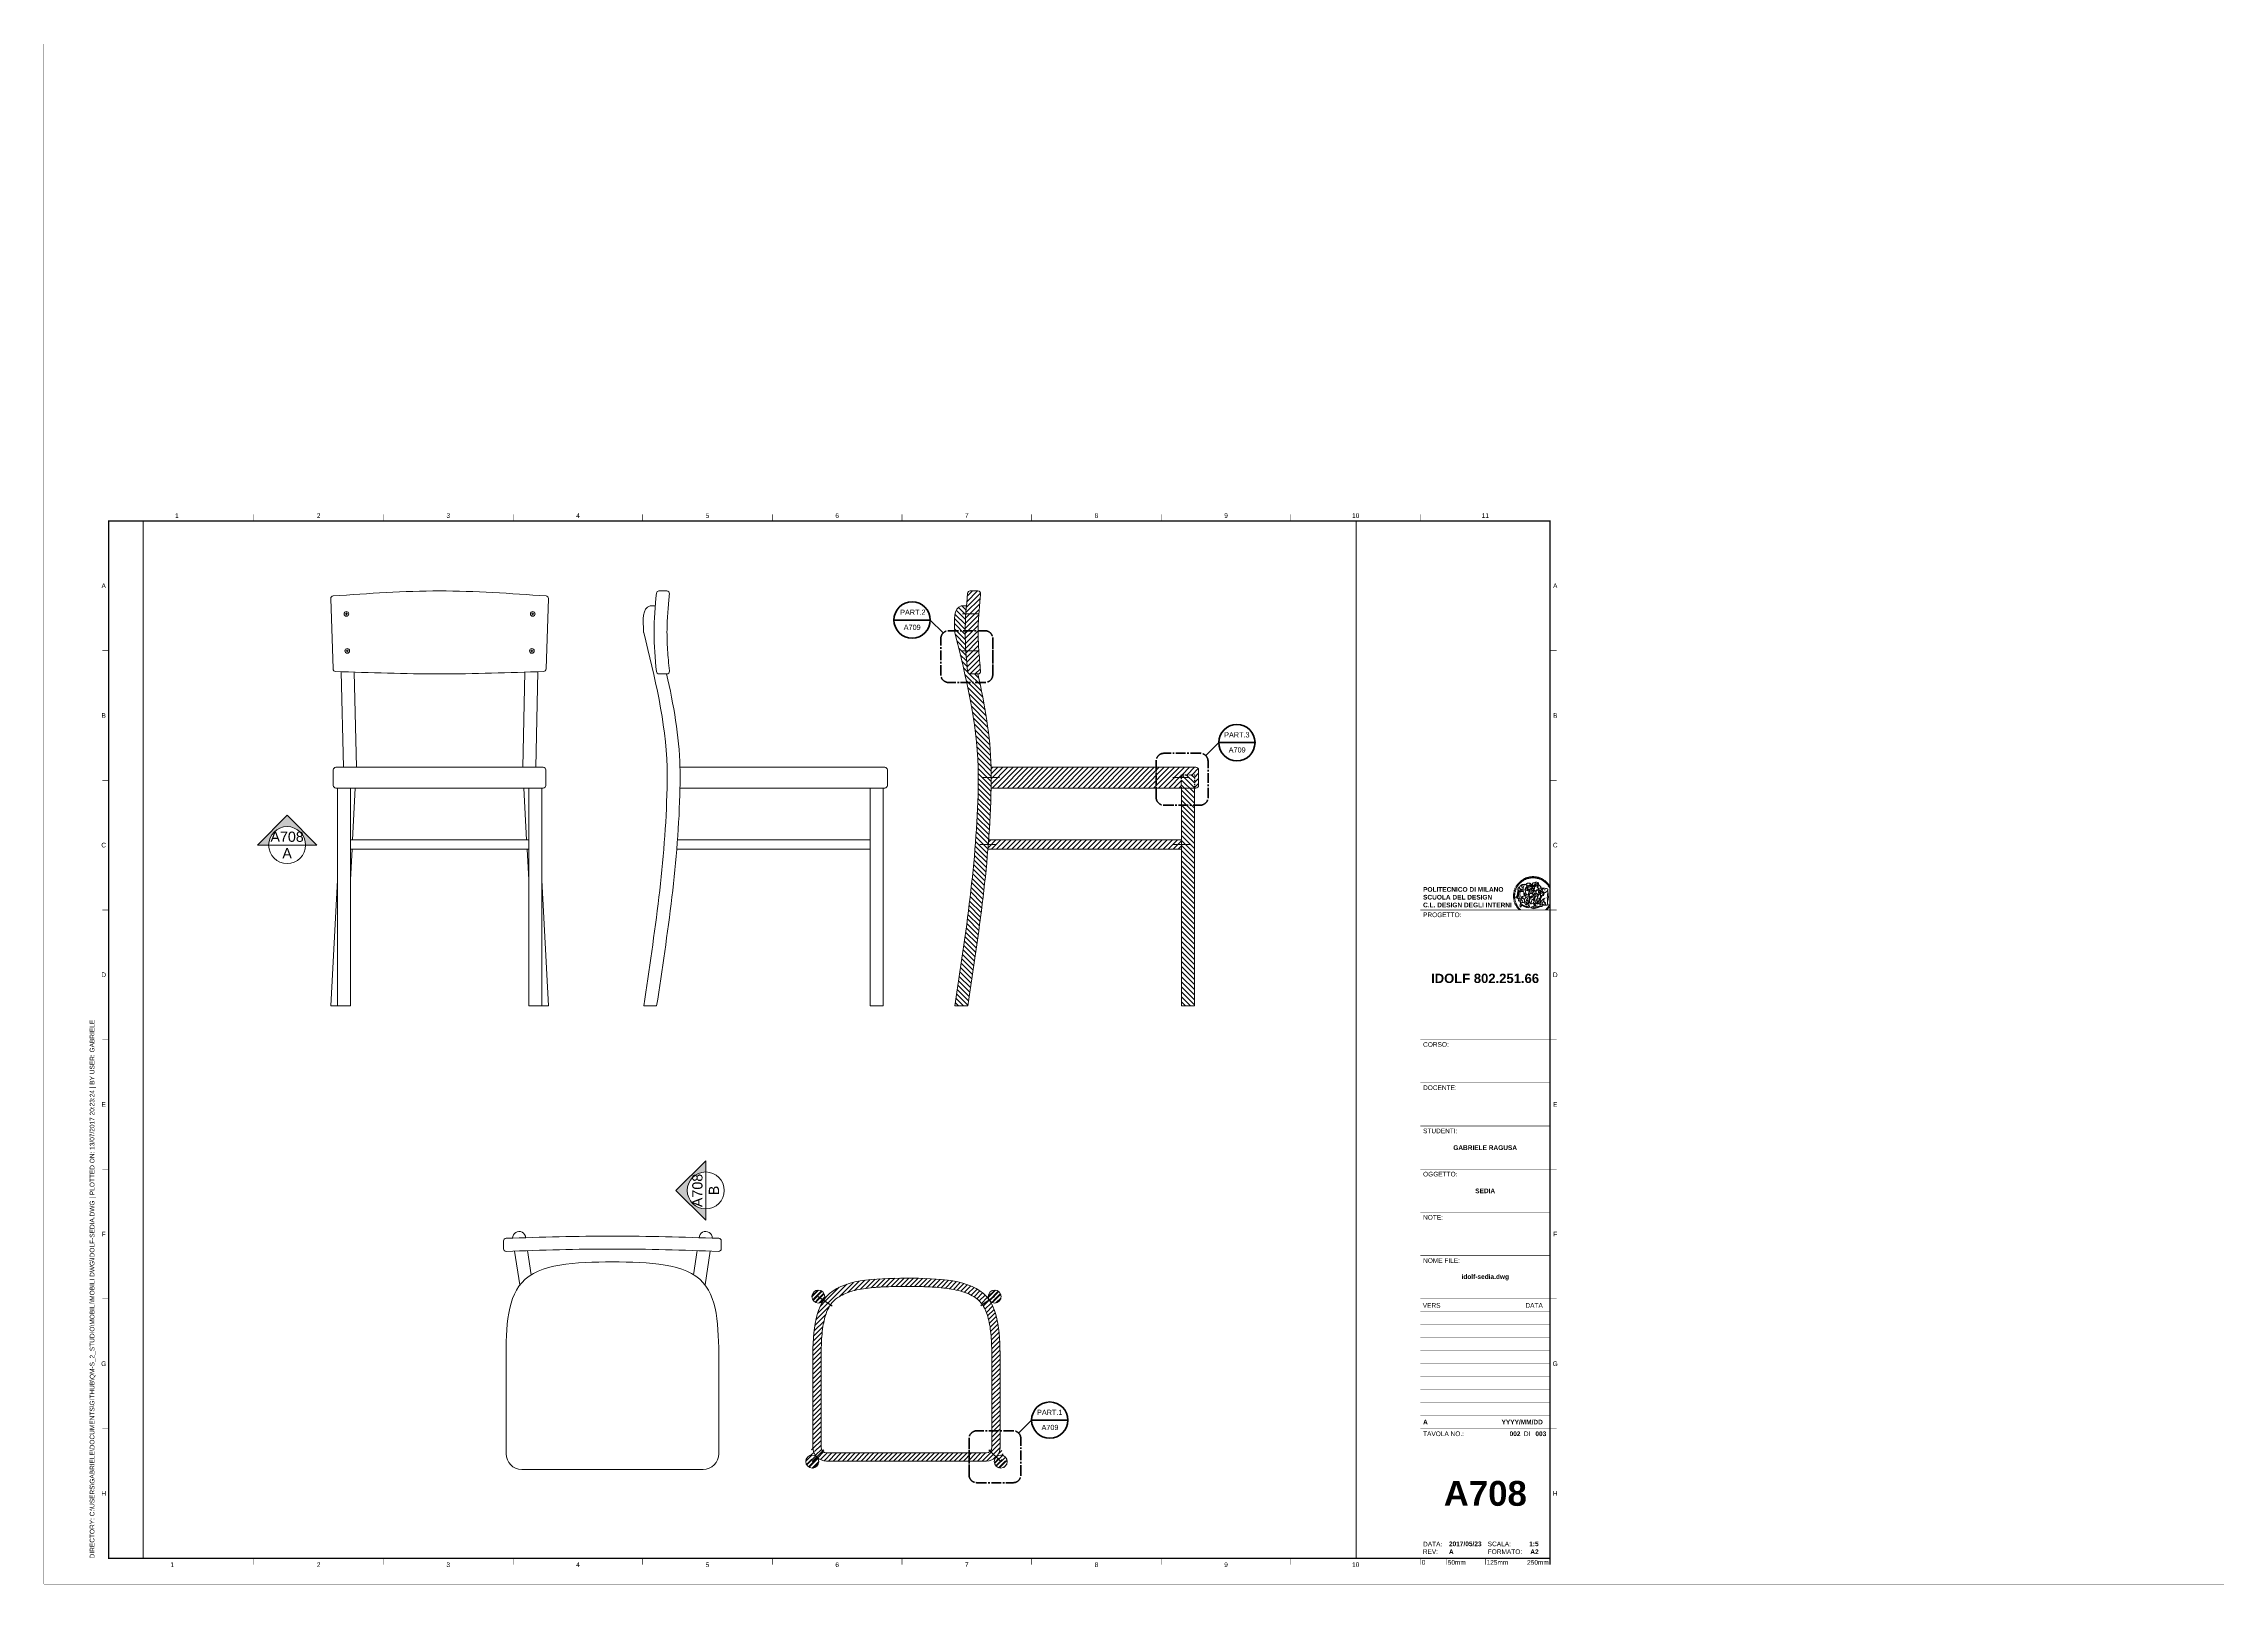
# Paper-space layout 'Layout2' of a CAD drawing. Header units: millimetres. Extents: x -1 to 840, y -1 to 593.
# The model-space entities are those that its viewports show. They can reach past a viewport. Long polylines and large blocks are cut down to what shows.
import ezdxf
from ezdxf.enums import TextEntityAlignment as Align

# ---------------------------------------------------------------- set-up
doc = ezdxf.new("R2010")
doc.units = ezdxf.units.MM
doc.set_wipeout_variables(frame=1)
doc.linetypes.add('AI-Linetype-2', pattern=[1.411111, 0.705556, -0.705556])
doc.linetypes.add('CENTER2', pattern=[1.125, 0.75, -0.125, 0.125, -0.125])
doc.layers.get('0').update_dxf_attribs({"lineweight": 18})
for name, color, linetype, lineweight in [('A-FURN', 8, 'Continuous', 13), ('A-LINE-GRPH', 7, 'Continuous', 13), ('A-PRSP-1', 7, 'Continuous', 40), ('A-SECT A-MCUT', 7, 'Continuous', 35), ('G-ANNO-LOGO', 3, 'Continuous', 9), ('QUOTE', 6, 'Continuous', 9), ('Viti', 3, 'Continuous', 9)]:
    doc.layers.add(name, color=color, linetype=linetype, lineweight=lineweight)
doc.layers.add('G-ANNO-NPLT', color=210, linetype='Continuous', plot=False)
for name, color, linetype in [('G-ANNO-TEXT', 3, 'Continuous'), ('G-ANNO-TTLB', 3, 'Continuous'), ('Livello 1', 7, 'Continuous')]:
    doc.layers.add(name, color=color, linetype=linetype)
doc.styles.add('ARIAL', font='arial.ttf')
doc.styles.add('ARIAL-BOLD', font='')
doc.styles.add('E-ARIAL', font='arial.ttf')
doc.styles.get("Standard").update_dxf_attribs({"font": 'arial.ttf'})
doc.styles.get('ARIAL-BOLD').set_extended_font_data('Arial', bold=True)

# ---------------------------------------------------------------- blocks, each defined once
blk = doc.blocks.new('logoPolimi')
for p, q in [((-2.37, 0.12), (-2.16, 0.11)), ((-2.37, 0.01), (-2.16, 0.01)), ((-2.36, 0.23), (-2.15, 0.21)), ((-2.35, 0.34), (-2.14, 0.31)), ((-2.33, 0.45), (-2.12, 0.41)), ((-2.3, 0.55), (-2.1, 0.51)), ((-2.28, 0.66), (-2.07, 0.6)), ((-2.24, 0.77), (-2.04, 0.7)), ((-2.2, 0.87), (-2.01, 0.79)), ((-2.16, 0.97), (-1.97, 0.89)), ((-2.11, 1.07), (-1.93, 0.98)), ((-2.06, 1.17), (-1.88, 1.07)), ((-2.01, 1.26), (-1.83, 1.15)), ((-1.94, 1.36), (-1.77, 1.24)), ((-1.88, 1.45), (-1.71, 1.32)), ((-1.84, 0.03), (-1.82, 0.35)), ((-1.81, 1.53), (-1.65, 1.4)), ((-1.74, 1.61), (-1.58, 1.47)), ((-1.73, 0.59), (-1.73, 0.59)), ((-1.73, 0.59), (-1.73, 0.59)), ((-1.66, 1.69), (-1.51, 1.54)), ((-1.65, 0.57), (-1.65, 0.57)), ((-1.59, 1.12), (-1.59, 1.12)), ((-1.58, 1.77), (-1.44, 1.61)), ((-1.51, 0.55), (-1.51, 0.55)), ((-1.51, 0.55), (-1.51, 0.55)), ((-1.49, 1.84), (-1.36, 1.68)), ((-1.41, 1.91), (-1.28, 1.74)), ((-1.32, 1.97), (-1.2, 1.8)), ((-1.31, 0.79), (-1.21, 0.75)), ((-1.21, 0.75), (-1.31, 0.79)), ((-1.21, 0.75), (-1.31, 0.79)), ((-1.22, 2.03), (-1.11, 1.85)), ((-1.21, 0.75), (-1.21, 0.75)), ((-1.21, 0.75), (-1.21, 0.75)), ((-1.19, 0.76), (-1.19, 0.76)), ((-1.19, 0.76), (-1.19, 0.76)), ((-1.17, 0.99), (-1.18, 0.99)), ((-1.18, 0.99), (-1.17, 0.99)), ((-1.16, 0.57), (-1.16, 0.57)), ((-1.16, 0.57), (-1.16, 0.57)), ((-1.13, 2.09), (-1.03, 1.9)), ((-1.1, 0.01), (-0.99, 0.06)), ((-0.99, 0.06), (-1.1, 0.01)), ((-0.99, 0.06), (-1.1, 0.01)), ((-1.03, 2.14), (-0.94, 1.95)), ((-0.99, 0.06), (-0.99, 0.06)), ((-0.99, 0.06), (-0.99, 0.06)), ((-0.97, 0.79), (-0.98, 0.79)), ((-0.89, 0.84), (-0.97, 0.79)), ((-0.97, 0.79), (-0.89, 0.84)), ((-0.96, 1.41), (-0.96, 1.41)), ((-0.96, 1.41), (-0.96, 1.41)), ((-0.93, 2.18), (-0.84, 1.99)), ((-0.89, 0.84), (-0.82, 0.87)), ((-0.82, 0.87), (-0.89, 0.84)), ((-0.89, 0.84), (-0.82, 0.87)), ((-0.88, 0.83), (-0.89, 0.84)), ((-0.85, 1.39), (-0.85, 1.39)), ((-0.85, 1.39), (-0.85, 1.39)), ((-0.84, 0.14), (-0.84, 0.14)), ((-0.83, 2.22), (-0.75, 2.03)), ((-0.77, 1.08), (-0.78, 1.08)), ((-0.78, 1.08), (-0.77, 1.08)), ((-0.61, 1.12), (-0.77, 1.08)), ((-0.77, 1.08), (-0.61, 1.12)), ((-0.77, 1.08), (-0.61, 1.12)), ((-0.75, 1.3), (-0.76, 1.29)), ((-0.76, 1.29), (-0.75, 1.3)), ((-0.72, 2.26), (-0.66, 2.06)), ((-0.65, 0.99), (-0.7, 0.96)), ((-0.69, 0.18), (-0.68, 0.18)), ((-0.66, 0.93), (-0.66, 0.93)), ((-0.66, 0.93), (-0.64, 0.93)), ((-0.66, 0.93), (-0.66, 0.93)), ((-0.66, 0.93), (-0.66, 0.93)), ((-0.63, 1.01), (-0.63, 1.01)), ((-0.63, 1.01), (-0.62, 1.01)), ((-0.63, 0.66), (-0.63, 0.66)), ((-0.61, 2.29), (-0.56, 2.09)), ((-0.6, 1.12), (-0.61, 1.12)), ((-0.61, 1.12), (-0.6, 1.12)), ((-0.61, 1.12), (-0.6, 1.12)), ((-0.61, 0.86), (-0.57, 0.85)), ((-0.57, 0.85), (-0.61, 0.86)), ((-0.61, 0.86), (-0.57, 0.85)), ((-0.53, 1.08), (-0.6, 1.12)), ((-0.6, 1.12), (-0.6, 1.11)), ((-0.6, 1.12), (-0.53, 1.08)), ((-0.57, 0.8), (-0.59, 0.8)), ((-0.57, 0.85), (-0.53, 0.84)), ((-0.57, 0.85), (-0.57, 0.85)), ((-0.57, 0.85), (-0.57, 0.85)), ((-0.57, 0.85), (-0.53, 0.84)), ((-0.56, 0.29), (-0.49, 0.48)), ((-0.56, 0.14), (-0.56, 0.29)), ((-0.5, 0.11), (-0.56, 0.14)), ((-0.53, 0.84), (-0.51, 0.84)), ((-0.53, 0.84), (-0.51, 0.84)), ((-0.53, 0.84), (-0.53, 0.84)), ((-0.51, 2.32), (-0.46, 2.11)), ((-0.51, 0.11), (-0.51, 0.11)), ((-0.51, 0.11), (-0.51, 0.11)), ((-0.34, 0.33), (-0.5, 0.11)), ((-0.49, 0.48), (-0.41, 0.55)), ((-0.42, 0.8), (-0.47, 0.79)), ((-0.42, 0.8), (-0.47, 0.79)), ((-0.47, 0.79), (-0.45, 0.76)), ((-0.47, 0.79), (-0.45, 0.76)), ((-0.45, 1.14), (-0.42, 1.11)), ((-0.42, 1.26), (-0.36, 1.22)), ((-0.41, 0.55), (-0.34, 0.49)), ((-0.4, 2.34), (-0.36, 2.13)), ((-0.4, 1.37), (-0.38, 1.38)), ((-0.39, 1.37), (-0.4, 1.37)), ((-0.35, 1.33), (-0.4, 1.37)), ((-0.39, 1.24), (-0.4, 1.23)), ((-0.38, 1.14), (-0.38, 1.14)), ((-0.34, 0.49), (-0.09, 0.48)), ((-0.16, 0.32), (-0.34, 0.33)), ((-0.14, 0.32), (-0.31, 0.34)), ((-0.29, 2.35), (-0.26, 2.14)), ((-0.28, 1.3), (-0.29, 1.3)), ((-0.28, 1.3), (-0.28, 1.3)), ((-0.18, 2.36), (-0.16, 2.15)), ((-0.16, 1.24), (-0.16, 1.25)), ((-0.16, 1.25), (-0.16, 1.25)), ((-0.16, 0.49), (-0.14, 0.64)), ((-0.06, 0.27), (-0.16, 0.32)), ((-0.1, 0.88), (-0.09, 0.87)), ((-0.08, 1.37), (-0.08, 1.38)), ((-0.08, 1.23), (-0.05, 1.21)), ((-0.05, 1.21), (-0.08, 1.23)), ((-0.08, 1.23), (-0.05, 1.21)), ((-0.07, 2.37), (-0.06, 2.16)), ((-0.03, 0.26), (-0.06, 0.27)), ((-0.05, 1.21), (-0.04, 1.21)), ((-0.04, 1.21), (-0.05, 1.21)), ((-0.04, 1.21), (-0.04, 1.21)), ((-0.04, 1.21), (-0.04, 1.21)), ((-0.04, 0.48), (-0.03, 0.26)), ((0.03, 1.15), (0.03, 1.15)), ((0.03, 0.66), (0.03, 0.67)), ((0.04, 2.37), (0.04, 2.16)), ((0.07, 0.58), (0.07, 0.57)), ((0.1, 1.18), (0.1, 1.18)), ((0.1, 0.84), (0.1, 0.84)), ((0.13, 1.32), (0.17, 1.19)), ((0.15, 2.36), (0.14, 2.16)), ((0.14, 0.71), (0.34, 0.65)), ((0.31, 0.56), (0.17, 0.63)), ((0.26, 2.36), (0.24, 2.15)), ((0.27, 1.61), (0.27, 1.61)), ((0.27, 1.61), (0.27, 1.61)), ((0.27, 1.61), (0.27, 1.61)), ((0.29, 1.29), (0.29, 1.29)), ((0.29, 1.29), (0.29, 1.29)), ((0.29, 1.29), (0.29, 1.29)), ((0.29, 1.29), (0.29, 1.29)), ((0.33, 0.49), (0.34, 0.49)), ((0.33, 0.03), (0.35, 0.03)), ((0.33, 0.03), (0.35, 0.03)), ((0.37, 2.34), (0.34, 2.13)), ((0.34, 0.65), (0.34, 0.64)), ((0.35, 0.03), (0.57, 0.06)), ((0.35, 0.03), (0.57, 0.06)), ((0.35, 0.03), (0.35, 0.03)), ((0.35, 0.03), (0.35, 0.03)), ((0.38, 1.36), (0.37, 1.35)), ((0.38, 0.34), (0.37, 0.34)), ((0.38, 0.34), (0.38, 0.34)), ((0.43, 0.67), (0.39, 0.64)), ((0.48, 2.32), (0.44, 2.12)), ((0.49, 1.05), (0.51, 1.13)), ((0.51, 1.13), (0.49, 1.05)), ((0.49, 1.05), (0.51, 1.13)), ((0.51, 1.31), (0.5, 1.29)), ((0.51, 1.13), (0.52, 1.23)), ((0.52, 1.23), (0.51, 1.23)), ((0.51, 1.23), (0.52, 1.23)), ((0.52, 1.23), (0.51, 1.13)), ((0.51, 1.13), (0.52, 1.23)), ((0.52, 1.24), (0.6, 1.37)), ((0.52, 1.23), (0.6, 1.36)), ((0.6, 1.36), (0.52, 1.23)), ((0.52, 1.23), (0.52, 1.23)), ((0.52, 1.23), (0.52, 1.24)), ((0.52, 1.23), (0.52, 1.23)), ((0.55, 1.07), (0.53, 1.06)), ((0.53, 1.04), (0.53, 1.06)), ((0.53, 1.05), (0.53, 1.04)), ((0.59, 2.3), (0.54, 2.09)), ((0.54, 0.3), (0.63, 0.32)), ((0.54, -0.08), (0.61, 0.06)), ((0.61, 0.06), (0.54, -0.08)), ((0.54, -0.08), (0.61, 0.06)), ((0.56, 0.19), (0.59, 0.21)), ((0.57, 1.07), (0.57, 1.07)), ((0.57, 1.07), (0.57, 1.07)), ((0.57, 1.07), (0.57, 1.07)), ((0.57, 1.07), (0.57, 1.07)), ((0.57, 1.07), (0.57, 1.07)), ((0.57, 1.07), (0.57, 1.07)), ((0.57, 1.07), (0.57, 1.07)), ((0.58, 0.3), (0.59, 0.29)), ((0.59, 0.78), (0.59, 0.79)), ((0.59, 0.79), (0.59, 0.79)), ((0.59, 0.79), (0.59, 0.79)), ((0.59, 0.79), (0.59, 0.78)), ((0.61, 0.06), (0.6, 0.07)), ((0.6, 0.07), (0.61, 0.06)), ((0.61, 0.06), (0.61, 0.07)), ((0.62, 0.21), (0.65, 0.22)), ((0.69, 2.27), (0.63, 2.07)), ((0.64, 1.37), (0.65, 1.37)), ((0.69, 0.86), (0.68, 0.86)), ((0.68, 0.86), (0.69, 0.86)), ((0.68, 0.76), (0.68, 0.76)), ((0.8, 2.23), (0.73, 2.03)), ((0.76, 0.26), (0.76, 0.26)), ((0.9, 2.19), (0.82, 2)), ((0.82, 0.35), (0.84, 0.36)), ((0.82, 0.35), (0.82, 0.35)), ((0.84, 0.36), (0.84, 0.37)), ((0.85, 0.34), (1.05, 0.35)), ((1, 2.15), (0.91, 1.96)), ((0.93, 1.05), (0.93, 1.05)), ((0.93, 1.05), (0.93, 1.05)), ((0.93, 1.05), (0.93, 1.04)), ((0.93, 1.05), (0.93, 1.05)), ((0.97, 0.66), (0.96, 0.66)), ((1.01, 0.97), (0.98, 0.96)), ((1.1, 2.1), (1, 1.91)), ((1.2, 2.04), (1.09, 1.86)), ((1.17, 0.96), (1.17, 0.95)), ((1.17, 0.95), (1.17, 0.95)), ((1.29, 1.99), (1.18, 1.81)), ((1.38, 1.92), (1.26, 1.75)), ((1.34, 0.37), (1.26, 0.04)), ((1.27, 0.37), (1.27, 0.38)), ((1.28, 0.95), (1.28, 0.95)), ((1.47, 1.86), (1.34, 1.69)), ((1.37, 0.73), (1.46, 0.81)), ((1.41, 0.4), (1.41, 0.41)), ((1.56, 1.79), (1.42, 1.63)), ((1.64, 1.71), (1.49, 1.56)), ((1.49, 0.9), (1.57, 0.92)), ((1.72, 1.63), (1.56, 1.49)), ((1.67, 0.6), (1.57, 0.53)), ((1.79, 1.55), (1.63, 1.41)), ((1.86, 1.47), (1.7, 1.34)), ((1.93, 1.38), (1.76, 1.26)), ((1.99, 1.29), (1.81, 1.17)), ((2.05, 1.19), (1.87, 1.09)), ((2.1, 1.1), (1.92, 1)), ((2.15, 1), (1.96, 0.91)), ((2.19, 0.9), (2, 0.82)), ((2.23, 0.79), (2.04, 0.72)), ((2.27, 0.69), (2.07, 0.63)), ((2.3, 0.58), (2.09, 0.53)), ((2.32, 0.47), (2.12, 0.43)), ((2.34, 0.37), (2.13, 0.33)), ((2.36, 0.26), (2.15, 0.23)), ((2.37, 0.15), (2.16, 0.13)), ((2.37, 0.04), (2.16, 0.03)), ((-2.37, -0.1), (-2.16, -0.09)), ((-2.36, -0.21), (-2.15, -0.19)), ((-2.35, -0.32), (-2.14, -0.29)), ((-2.33, -0.43), (-2.12, -0.39)), ((-2.31, -0.54), (-2.1, -0.49)), ((-2.28, -0.65), (-2.08, -0.59)), ((-2.25, -0.75), (-2.05, -0.69)), ((-2.21, -0.86), (-2.02, -0.78)), ((-2.17, -0.96), (-1.98, -0.87)), ((-2.12, -1.06), (-1.93, -0.96)), ((-2.07, -1.16), (-1.89, -1.05)), ((-2.04, -0.15), (-1.97, -0.2)), ((-2.01, -1.25), (-1.84, -1.14)), ((-1.95, -1.34), (-1.78, -1.22)), ((-1.89, -1.43), (-1.72, -1.31)), ((-1.82, -1.52), (-1.66, -1.38)), ((-1.75, -1.6), (-1.59, -1.46)), ((-1.67, -1.68), (-1.52, -1.53)), ((-1.58, -0.12), (-1.6, -0.18)), ((-1.6, -0.18), (-1.58, -0.28)), ((-1.57, -0.54), (-1.59, -0.54)), ((-1.59, -0.54), (-1.59, -0.54)), ((-1.59, -1.76), (-1.45, -1.6)), ((-1.56, -0.32), (-1.56, -0.31)), ((-1.56, -0.31), (-1.56, -0.31)), ((-1.53, -0.65), (-1.53, -0.65)), ((-1.53, -0.65), (-1.53, -0.65)), ((-1.51, -1.83), (-1.37, -1.67)), ((-1.48, -0.86), (-1.48, -0.85)), ((-1.42, -0.37), (-1.42, -0.37)), ((-1.42, -1.9), (-1.29, -1.73)), ((-1.38, -0.46), (-1.38, -0.46)), ((-1.33, -1.96), (-1.21, -1.79)), ((-1.31, -0.24), (-1.31, -0.23)), ((-1.31, -0.23), (-1.31, -0.24)), ((-1.24, -2.02), (-1.13, -1.84)), ((-1.23, -0.19), (-1.23, -0.19)), ((-1.23, -0.19), (-1.23, -0.19)), ((-1.23, -0.19), (-1.23, -0.19)), ((-1.23, -0.19), (-1.23, -0.19)), ((-1.14, -2.08), (-1.04, -1.89)), ((-1.04, -2.13), (-0.95, -1.94)), ((-1.01, -0.39), (-1.02, -0.39)), ((-1.02, -0.39), (-1.01, -0.39)), ((-1.02, -0.7), (-1.02, -0.7)), ((-1.02, -0.7), (-1.02, -0.7)), ((-1.02, -0.7), (-1.02, -0.7)), ((-0.94, -2.18), (-0.86, -1.98)), ((-0.84, -2.22), (-0.77, -2.02)), ((-0.79, -0.51), (-0.83, -0.58)), ((-0.83, -0.58), (-0.79, -0.51)), ((-0.83, -0.58), (-0.79, -0.51)), ((-0.78, -1.05), (-0.83, -0.94)), ((-0.83, -0.94), (-0.78, -1.05)), ((-0.83, -0.94), (-0.83, -0.94)), ((-0.83, -0.94), (-0.78, -1.05)), ((-0.82, -1.23), (-0.82, -1.23)), ((-0.82, -1.23), (-0.77, -1.23)), ((-0.77, -1.23), (-0.82, -1.23)), ((-0.82, -1.23), (-0.82, -1.23)), ((-0.77, -1.23), (-0.82, -1.23)), ((-0.75, -0.96), (-0.8, -0.89)), ((-0.8, -0.89), (-0.79, -0.92)), ((-0.79, -0.92), (-0.8, -0.89)), ((-0.8, -0.89), (-0.75, -0.96)), ((-0.79, -0.92), (-0.8, -0.89)), ((-0.8, -0.89), (-0.8, -0.89)), ((-0.8, -0.89), (-0.75, -0.96)), ((-0.79, -0.92), (-0.78, -0.95)), ((-0.78, -0.95), (-0.79, -0.92)), ((-0.78, -0.95), (-0.79, -0.92)), ((-0.77, -0.49), (-0.78, -0.48)), ((-0.78, -0.48), (-0.77, -0.49)), ((-0.78, -0.95), (-0.76, -1)), ((-0.76, -1), (-0.78, -0.95)), ((-0.76, -1), (-0.78, -0.95)), ((-0.71, -0.89), (-0.75, -0.87)), ((-0.75, -0.87), (-0.71, -0.89)), ((-0.75, -0.87), (-0.71, -0.89)), ((-0.72, -1.01), (-0.75, -0.96)), ((-0.75, -0.96), (-0.72, -1.01)), ((-0.75, -0.96), (-0.72, -1.01)), ((-0.74, -2.25), (-0.67, -2.05)), ((-0.64, -0.93), (-0.71, -0.89)), ((-0.71, -0.89), (-0.64, -0.93)), ((-0.71, -0.89), (-0.64, -0.93)), ((-0.66, -0.53), (-0.66, -0.53)), ((-0.66, -0.53), (-0.66, -0.53)), ((-0.66, -0.53), (-0.66, -0.53)), ((-0.63, -2.29), (-0.57, -2.08)), ((-0.52, -2.31), (-0.48, -2.11)), ((-0.39, -0.81), (-0.51, -0.69)), ((-0.51, -1.04), (-0.5, -1.04)), ((-0.48, -0.42), (-0.48, -0.42)), ((-0.48, -0.42), (-0.48, -0.42)), ((-0.48, -0.42), (-0.48, -0.42)), ((-0.42, -2.33), (-0.38, -2.13)), ((-0.41, -0.51), (-0.41, -0.51)), ((-0.38, -0.05), (-0.39, -0.12)), ((-0.39, -0.12), (-0.37, -0.1)), ((-0.35, -0.14), (-0.37, -0.08)), ((-0.37, -0.09), (-0.37, -0.09)), ((-0.33, -0.12), (-0.35, -0.14)), ((-0.32, -0.14), (-0.35, -0.14)), ((-0.35, -0.18), (-0.34, -0.22)), ((-0.34, -0.08), (-0.29, -0.16)), ((-0.34, -0.22), (-0.34, -0.22)), ((-0.27, -0.17), (-0.32, -0.14)), ((-0.31, -2.35), (-0.28, -2.14)), ((-0.25, -0.91), (-0.26, -0.9)), ((-0.26, -1.29), (0.1, -1.2)), ((0.1, -1.2), (-0.26, -1.29)), ((0.08, -1.4), (-0.26, -1.29)), ((-0.26, -1.29), (0.08, -1.4)), ((-0.26, -1.38), (-0.26, -1.29)), ((-0.26, -1.29), (-0.26, -1.29)), ((-0.26, -1.29), (-0.26, -1.38)), ((-0.26, -1.29), (0.08, -1.4)), ((-0.26, -1.29), (-0.26, -1.29)), ((0.08, -1.49), (-0.26, -1.38)), ((-0.26, -1.38), (0.09, -1.49)), ((-0.2, -2.36), (-0.18, -2.15)), ((-0.14, -0.15), (-0.16, -0.13)), ((-0.11, -0.04), (-0.12, -0.05)), ((-0.09, -2.37), (-0.08, -2.16)), ((-0.04, -0.41), (-0.01, -0.44)), ((-0.01, -0.44), (-0.04, -0.41)), ((-0.04, -0.41), (-0.01, -0.44)), ((0.03, -2.37), (0.02, -2.16)), ((0.07, -0.84), (0.07, -0.84)), ((0.07, -0.84), (0.07, -0.84)), ((0.1, -1.2), (0.08, -1.32)), ((0.08, -1.32), (0.13, -1.2)), ((0.08, -1.4), (0.72, -1.22)), ((0.72, -1.22), (0.08, -1.4)), ((0.08, -1.4), (0.72, -1.22)), ((0.72, -1.31), (0.08, -1.49)), ((0.08, -1.44), (0.08, -1.4)), ((0.08, -1.4), (0.08, -1.44)), ((0.08, -1.4), (0.08, -1.49)), ((0.08, -1.49), (0.08, -1.44)), ((0.08, -1.44), (0.08, -1.44)), ((0.08, -1.44), (0.08, -1.45)), ((0.08, -1.45), (0.08, -1.46)), ((0.08, -1.46), (0.08, -1.49)), ((0.1, -1.01), (0.09, -0.86)), ((0.1, -1.01), (0.09, -0.86)), ((0.09, -1.49), (0.72, -1.31)), ((0.1, -1.2), (0.12, -1.04)), ((0.12, -1.04), (0.1, -1.2)), ((0.13, -1.2), (0.1, -1.2)), ((0.1, -1.2), (0.13, -1.2)), ((0.13, -1.2), (0.1, -1.2)), ((0.1, -1.2), (0.1, -1.2)), ((0.11, -0.44), (0.11, -0.44)), ((0.11, -0.44), (0.11, -0.44)), ((0.12, -0.21), (0.12, -0.21)), ((0.12, -0.21), (0.12, -0.21)), ((0.12, -0.21), (0.12, -0.21)), ((0.12, -0.21), (0.12, -0.21)), ((0.12, -0.21), (0.12, -0.21)), ((0.12, -0.21), (0.12, -0.21)), ((0.12, -0.21), (0.12, -0.21)), ((0.12, -0.21), (0.12, -0.21)), ((0.12, -0.21), (0.12, -0.21)), ((0.12, -0.21), (0.12, -0.21)), ((0.12, -0.21), (0.12, -0.21)), ((0.12, -0.21), (0.12, -0.21)), ((0.12, -0.21), (0.12, -0.21)), ((0.12, -0.56), (0.14, -0.53)), ((0.14, -0.53), (0.12, -0.56)), ((0.12, -0.56), (0.14, -0.53)), ((0.12, -1.04), (0.12, -1.04)), ((0.12, -1.04), (0.12, -1.04)), ((0.12, -1.04), (0.12, -1.04)), ((0.14, -2.37), (0.12, -2.16)), ((0.21, -0.99), (0.13, -1.2)), ((0.13, -1.2), (0.21, -0.99)), ((0.36, -1.14), (0.13, -1.2)), ((0.13, -1.2), (0.26, -1.17)), ((0.14, -0.53), (0.16, -0.49)), ((0.16, -0.49), (0.14, -0.53)), ((0.14, -0.53), (0.16, -0.49)), ((0.16, -0.49), (0.16, -0.49)), ((0.16, -0.49), (0.16, -0.49)), ((0.28, -1.19), (0.21, -0.99)), ((0.21, -0.99), (0.31, -1.27)), ((0.25, -2.36), (0.22, -2.15)), ((0.24, -0.17), (0.24, -0.16)), ((0.24, -0.16), (0.24, -0.17)), ((0.25, -0.84), (0.25, -0.88)), ((0.25, -0.88), (0.25, -0.84)), ((0.25, -0.88), (0.25, -0.84)), ((0.25, -0.88), (0.29, -1.17)), ((0.26, -0.88), (0.25, -0.88)), ((0.31, -1.27), (0.25, -0.88)), ((0.26, -1.17), (0.28, -1.16)), ((0.28, -1.16), (0.36, -1.14)), ((0.29, -1.17), (0.28, -1.19)), ((0.35, -2.34), (0.32, -2.14)), ((0.36, -1.14), (0.72, -1.22)), ((0.72, -1.22), (0.36, -1.14)), ((0.46, -2.32), (0.42, -2.12)), ((0.49, -0.31), (0.49, -0.31)), ((0.49, -0.31), (0.49, -0.31)), ((0.5, -0.27), (0.5, -0.27)), ((0.51, -0.27), (0.51, -0.27)), ((0.57, -2.3), (0.52, -2.1)), ((0.68, -2.27), (0.62, -2.07)), ((0.78, -2.24), (0.71, -2.04)), ((0.72, -0.81), (0.75, -0.89)), ((0.72, -1.22), (0.72, -1.31)), ((0.72, -1.31), (0.72, -1.22)), ((0.74, -0.23), (0.74, -0.23)), ((0.74, -0.23), (0.75, -0.24)), ((0.75, -0.23), (0.75, -0.23)), ((0.89, -2.2), (0.81, -2)), ((0.86, -0.25), (0.82, -0.34)), ((0.87, -0.22), (0.86, -0.23)), ((0.87, -0.22), (0.86, -0.25)), ((0.99, -2.15), (0.9, -1.96)), ((0.96, -0.58), (0.96, -0.57)), ((1.09, -2.11), (0.99, -1.92)), ((1.05, -1.05), (1.04, -1.05)), ((1.19, -2.05), (1.08, -1.87)), ((1.28, -2), (1.17, -1.82)), ((1.37, -1.93), (1.25, -1.76)), ((1.31, -0.27), (1.3, -0.26)), ((1.3, -0.26), (1.3, -0.26)), ((1.3, -0.26), (1.3, -0.26)), ((1.3, -0.26), (1.31, -0.27)), ((1.3, -0.26), (1.3, -0.26)), ((1.46, -1.87), (1.33, -1.7)), ((1.54, -1.8), (1.41, -1.64)), ((1.63, -1.72), (1.48, -1.57)), ((1.71, -1.65), (1.55, -1.5)), ((1.78, -1.57), (1.62, -1.43)), ((1.85, -1.48), (1.69, -1.35)), ((1.92, -1.39), (1.75, -1.27)), ((1.98, -1.3), (1.81, -1.19)), ((2.04, -1.21), (1.86, -1.1)), ((2.09, -1.11), (1.91, -1.01)), ((2.14, -1.01), (1.95, -0.92)), ((2.19, -0.91), (1.99, -0.83)), ((2.23, -0.81), (2.03, -0.74)), ((2.26, -0.7), (2.06, -0.64)), ((2.29, -0.6), (2.09, -0.55)), ((2.32, -0.49), (2.11, -0.45)), ((2.34, -0.38), (2.13, -0.35)), ((2.35, -0.27), (2.15, -0.25)), ((2.37, -0.08), (2.16, -0.07)), ((2.36, -0.16), (2.16, -0.15))]:
    blk.add_line(p, q)
for points in [[(-1.9, 0.12), (-1.94, 0.02), (-2.05, -0.09), (-2.05, -0.09)], [(-1.86, 0.38), (-1.86, 0.38), (-1.87, 0.19), (-1.9, 0.12)], [(-1.76, 0.6), (-1.76, 0.6), (-1.84, 0.57), (-1.86, 0.38)], [(-1.86, -0.04), (-1.84, 0.02), (-1.84, 0.03), (-1.84, 0.03)], [(-1.82, 0.78), (-1.83, 0.8), (-1.85, 0.86), (-1.83, 0.88)], [(-1.82, 0.78), (-1.83, 0.8), (-1.85, 0.86), (-1.83, 0.88)], [(-1.83, 0.88), (-1.81, 0.9), (-1.76, 0.96), (-1.76, 0.96)], [(-1.83, 0.88), (-1.81, 0.9), (-1.76, 0.96), (-1.76, 0.96)], [(-1.76, 0.6), (-1.83, 0.7), (-1.78, 0.74), (-1.78, 0.74)], [(-1.78, 0.74), (-1.79, 0.74), (-1.83, 0.7), (-1.76, 0.6)], [(-1.78, 0.74), (-1.8, 0.76), (-1.81, 0.78), (-1.82, 0.78)], [(-1.78, 0.74), (-1.8, 0.76), (-1.81, 0.78), (-1.82, 0.78)], [(-1.82, 0.35), (-1.81, 0.5), (-1.73, 0.59), (-1.73, 0.59)], [(-1.82, -0.19), (-1.73, -0.07), (-1.75, 0.14), (-1.75, 0.3)], [(-1.75, 0.33), (-1.75, 0.17), (-1.73, -0.05), (-1.8, -0.17)], [(-1.78, 0.74), (-1.75, 0.72), (-1.72, 0.69), (-1.68, 0.7)], [(-1.68, 0.7), (-1.72, 0.69), (-1.75, 0.72), (-1.78, 0.74)], [(-1.68, 0.7), (-1.72, 0.69), (-1.75, 0.72), (-1.78, 0.74)], [(-1.78, 0.74), (-1.78, 0.74), (-1.78, 0.74), (-1.78, 0.74)], [(-1.76, 0.96), (-1.68, 1.1), (-1.59, 1.12), (-1.59, 1.12)], [(-1.76, 0.96), (-1.68, 1.1), (-1.6, 1.12), (-1.6, 1.12)], [(-1.73, 0.59), (-1.74, 0.59), (-1.75, 0.6), (-1.76, 0.6)], [(-1.73, 0.59), (-1.74, 0.59), (-1.75, 0.6), (-1.76, 0.6)], [(-1.75, 0.3), (-1.76, 0.47), (-1.65, 0.57), (-1.65, 0.57)], [(-1.65, 0.57), (-1.65, 0.57), (-1.76, 0.5), (-1.75, 0.33)], [(-1.65, 0.57), (-1.68, 0.58), (-1.7, 0.58), (-1.73, 0.59)], [(-1.65, 0.57), (-1.68, 0.58), (-1.7, 0.58), (-1.73, 0.59)], [(-1.5, 0.71), (-1.53, 0.74), (-1.61, 0.71), (-1.68, 0.7)], [(-1.68, 0.7), (-1.61, 0.71), (-1.53, 0.73), (-1.5, 0.71)], [(-1.5, 0.71), (-1.53, 0.73), (-1.61, 0.71), (-1.68, 0.7)], [(-1.51, 0.55), (-1.56, 0.56), (-1.61, 0.56), (-1.65, 0.57)], [(-1.65, 0.57), (-1.61, 0.56), (-1.56, 0.56), (-1.51, 0.55)], [(-1.51, 0.55), (-1.56, 0.56), (-1.61, 0.56), (-1.65, 0.57)], [(-1.59, 1.12), (-1.6, 1.06), (-1.61, 0.99), (-1.61, 0.97)], [(-1.61, 0.97), (-1.61, 0.99), (-1.6, 1.06), (-1.59, 1.12)], [(-1.61, 0.97), (-1.61, 0.99), (-1.6, 1.06), (-1.59, 1.12)], [(-1.61, 0.97), (-1.61, 0.95), (-1.56, 0.88), (-1.54, 0.87)], [(-1.54, 0.87), (-1.56, 0.88), (-1.61, 0.95), (-1.61, 0.97)], [(-1.54, 0.87), (-1.56, 0.88), (-1.61, 0.96), (-1.61, 0.97)], [(-1.59, 1.12), (-1.59, 1.13), (-1.59, 1.15), (-1.58, 1.16)], [(-1.59, 1.12), (-1.59, 1.13), (-1.59, 1.15), (-1.58, 1.16)], [(-1.58, 1.16), (-1.57, 1.21), (-1.52, 1.23), (-1.49, 1.25)], [(-1.58, 1.16), (-1.57, 1.21), (-1.52, 1.23), (-1.49, 1.25)], [(-1.58, 0.36), (-1.58, 0.48), (-1.51, 0.55), (-1.51, 0.55)], [(-1.51, 0.55), (-1.51, 0.55), (-1.58, 0.48), (-1.58, 0.36)], [(-1.51, 0.55), (-1.51, 0.55), (-1.58, 0.48), (-1.58, 0.36)], [(-1.55, 0.04), (-1.55, 0.08), (-1.58, 0.25), (-1.58, 0.36)], [(-1.58, 0.36), (-1.58, 0.25), (-1.55, 0.08), (-1.55, 0.04)], [(-1.58, 0.36), (-1.58, 0.25), (-1.55, 0.08), (-1.55, 0.04)], [(-1.58, -0.12), (-1.57, -0.06), (-1.55, 0.02), (-1.55, 0.04)], [(-1.55, 0.04), (-1.55, 0.02), (-1.57, -0.06), (-1.58, -0.12)], [(-1.55, 0.04), (-1.55, 0.02), (-1.56, -0.04), (-1.57, -0.1)], [(-1.54, 0.87), (-1.52, 0.85), (-1.47, 0.83), (-1.44, 0.83)], [(-1.44, 0.83), (-1.47, 0.83), (-1.52, 0.85), (-1.54, 0.87)], [(-1.45, 0.83), (-1.47, 0.83), (-1.52, 0.85), (-1.54, 0.87)], [(-1.51, 0.55), (-1.33, 0.54), (-1.16, 0.57), (-1.16, 0.57)], [(-1.16, 0.57), (-1.16, 0.57), (-1.33, 0.54), (-1.51, 0.55)], [(-1.16, 0.57), (-1.16, 0.57), (-1.33, 0.54), (-1.51, 0.55)], [(-1.5, 0.71), (-1.46, 0.68), (-1.4, 0.62), (-1.33, 0.66)], [(-1.33, 0.66), (-1.4, 0.62), (-1.46, 0.68), (-1.5, 0.71)], [(-1.33, 0.66), (-1.4, 0.62), (-1.46, 0.68), (-1.5, 0.71)], [(-1.49, 1.25), (-1.46, 1.26), (-1.42, 1.33), (-1.39, 1.36)], [(-1.49, 1.25), (-1.46, 1.27), (-1.43, 1.34), (-1.39, 1.36)], [(-1.31, 0.79), (-1.33, 0.79), (-1.42, 0.83), (-1.45, 0.83)], [(-1.44, 0.83), (-1.42, 0.83), (-1.33, 0.79), (-1.31, 0.79)], [(-1.31, 0.79), (-1.33, 0.79), (-1.42, 0.83), (-1.44, 0.83)], [(-1.35, 1.1), (-1.4, 1.17), (-1.36, 1.23), (-1.29, 1.31)], [(-1.29, 1.31), (-1.36, 1.23), (-1.4, 1.17), (-1.35, 1.1)], [(-1.35, 1.1), (-1.4, 1.17), (-1.36, 1.23), (-1.29, 1.31)], [(-1.39, 1.36), (-1.35, 1.38), (-1.26, 1.4), (-1.19, 1.41)], [(-1.39, 1.36), (-1.35, 1.38), (-1.26, 1.4), (-1.19, 1.41)], [(-1.18, 0.99), (-1.24, 0.97), (-1.3, 1.03), (-1.35, 1.1)], [(-1.35, 1.1), (-1.3, 1.03), (-1.24, 0.97), (-1.18, 0.99)], [(-1.18, 1), (-1.24, 0.97), (-1.3, 1.03), (-1.35, 1.1)], [(-1.33, 0.66), (-1.28, 0.7), (-1.23, 0.73), (-1.21, 0.75)], [(-1.21, 0.75), (-1.23, 0.73), (-1.28, 0.7), (-1.33, 0.66)], [(-1.21, 0.75), (-1.23, 0.73), (-1.28, 0.7), (-1.33, 0.66)], [(-1.29, 1.31), (-1.22, 1.39), (-1.01, 1.41), (-0.96, 1.41)], [(-0.96, 1.41), (-1.01, 1.41), (-1.22, 1.39), (-1.29, 1.31)], [(-1.29, 1.31), (-1.22, 1.39), (-1.01, 1.41), (-0.96, 1.41)], [(-1.24, -0.02), (-1.21, -0.01), (-1.1, 0.01), (-1.1, 0.01)], [(-1.1, 0.01), (-1.1, 0.01), (-1.21, -0.01), (-1.24, -0.02)], [(-1.1, 0.01), (-1.1, 0.01), (-1.21, -0.01), (-1.24, -0.02)], [(-1.21, 0.75), (-1.2, 0.75), (-1.19, 0.76), (-1.19, 0.76)], [(-1.19, 0.76), (-1.19, 0.76), (-1.2, 0.75), (-1.21, 0.75)], [(-1.19, 0.76), (-1.19, 0.76), (-1.2, 0.76), (-1.21, 0.75)], [(-1.19, 1.41), (-1.11, 1.43), (-0.97, 1.41), (-0.97, 1.41)], [(-1.19, 1.41), (-1.12, 1.43), (-0.98, 1.41), (-0.98, 1.41)], [(-1.19, 0.76), (-1.19, 0.77), (-1.18, 0.78), (-1.18, 0.79)], [(-1.18, 0.79), (-1.18, 0.78), (-1.19, 0.77), (-1.19, 0.76)], [(-1.19, 0.76), (-1.19, 0.77), (-1.19, 0.78), (-1.18, 0.79)], [(-1.18, 0.68), (-1.18, 0.68), (-1.19, 0.71), (-1.19, 0.76)], [(-1.19, 0.76), (-1.19, 0.71), (-1.18, 0.68), (-1.18, 0.68)], [(-1.18, 0.68), (-1.18, 0.68), (-1.19, 0.71), (-1.19, 0.76)], [(-1.18, 0.97), (-1.18, 0.97), (-1.18, 0.98), (-1.17, 0.99)], [(-1.17, 0.99), (-1.18, 0.98), (-1.18, 0.97), (-1.18, 0.97)], [(-1.18, 0.97), (-1.18, 0.97), (-1.18, 0.98), (-1.17, 0.99)], [(-1.18, 0.79), (-1.17, 0.86), (-1.18, 0.95), (-1.18, 0.97)], [(-1.18, 0.97), (-1.18, 0.95), (-1.17, 0.86), (-1.18, 0.79)], [(-1.18, 0.79), (-1.17, 0.86), (-1.18, 0.95), (-1.18, 0.97)], [(-1.16, 0.57), (-1.17, 0.6), (-1.18, 0.64), (-1.18, 0.68)], [(-1.18, 0.68), (-1.18, 0.64), (-1.17, 0.6), (-1.16, 0.57)], [(-1.16, 0.57), (-1.17, 0.6), (-1.18, 0.64), (-1.18, 0.68)], [(-1.17, 0.99), (-1.17, 1.03), (-1.16, 1.09), (-1.14, 1.13)], [(-1.09, 0.42), (-1.1, 0.44), (-1.14, 0.48), (-1.16, 0.57)], [(-1.16, 0.57), (-1.14, 0.48), (-1.1, 0.44), (-1.09, 0.42)], [(-1.09, 0.42), (-1.1, 0.44), (-1.14, 0.48), (-1.16, 0.57)], [(-1.14, 1.13), (-1.12, 1.18), (-1.05, 1.31), (-1.05, 1.31)], [(-1.12, 0.46), (-1.12, 0.46), (-1.13, 0.38), (-1.11, 0.26)], [(-1.11, 0.26), (-1.08, 0.14), (-1.05, 0.03), (-1.05, 0.03)], [(-1.02, 0.32), (-1.02, 0.32), (-1.08, 0.4), (-1.09, 0.42)], [(-1.09, 0.42), (-1.08, 0.4), (-1.02, 0.32), (-1.02, 0.32)], [(-1.02, 0.32), (-1.02, 0.32), (-1.08, 0.4), (-1.09, 0.42)], [(-0.98, 0.2), (-0.98, 0.21), (-1.02, 0.32), (-1.02, 0.32)], [(-1.02, 0.32), (-1.02, 0.32), (-0.98, 0.21), (-0.98, 0.2)], [(-0.98, 0.2), (-0.98, 0.21), (-1.02, 0.32), (-1.02, 0.32)], [(-1.01, 0.12), (-1, 0.16), (-0.98, 0.19), (-0.98, 0.2)], [(-0.98, 0.2), (-0.98, 0.19), (-1, 0.16), (-1.01, 0.12)], [(-1.01, 0.12), (-1, 0.16), (-0.98, 0.19), (-0.98, 0.2)], [(-0.99, 0.06), (-1, 0.07), (-1.01, 0.1), (-1.01, 0.12)], [(-1.01, 0.12), (-1.01, 0.1), (-1, 0.07), (-0.99, 0.06)], [(-0.99, 0.06), (-1, 0.07), (-1.01, 0.1), (-1.01, 0.12)], [(-0.99, 0.06), (-0.99, 0.06), (-0.99, 0.06), (-0.98, 0.05)], [(-0.98, 0.05), (-0.99, 0.06), (-0.99, 0.06), (-0.99, 0.06)], [(-0.99, 0.05), (-0.99, 0.06), (-0.99, 0.06), (-0.99, 0.06)], [(-0.95, 0.02), (-0.96, 0.03), (-0.97, 0.04), (-0.99, 0.05)], [(-0.98, 1.41), (-0.98, 1.41), (-0.97, 1.41), (-0.96, 1.41)], [(-0.98, 0.81), (-0.94, 0.85), (-0.92, 0.93), (-0.91, 0.97)], [(-0.91, 0.97), (-0.92, 0.93), (-0.94, 0.85), (-0.98, 0.81)], [(-0.91, 0.97), (-0.92, 0.93), (-0.94, 0.85), (-0.98, 0.81)], [(-0.98, 0.79), (-0.98, 0.81), (-0.98, 0.81), (-0.98, 0.81)], [(-0.98, 0.81), (-0.98, 0.81), (-0.98, 0.81), (-0.98, 0.79)], [(-0.98, 0.81), (-0.98, 0.81), (-0.98, 0.81), (-0.98, 0.79)], [(-0.98, 0.79), (-0.98, 0.79), (-0.98, 0.78), (-0.97, 0.77)], [(-0.98, 0.79), (-0.98, 0.79), (-0.98, 0.78), (-0.97, 0.77)], [(-0.98, 0.05), (-0.97, 0.04), (-0.96, 0.03), (-0.95, 0.02)], [(-0.95, 0.02), (-0.96, 0.03), (-0.97, 0.04), (-0.98, 0.05)], [(-0.97, 1.41), (-0.97, 1.41), (-0.97, 1.41), (-0.96, 1.41)], [(-0.97, 0.77), (-0.96, 0.74), (-0.91, 0.64), (-0.91, 0.57)], [(-0.97, 0.77), (-0.96, 0.74), (-0.91, 0.64), (-0.91, 0.57)], [(-0.96, 1.41), (-0.94, 1.41), (-0.9, 1.41), (-0.85, 1.39)], [(-0.96, 1.41), (-0.94, 1.41), (-0.9, 1.41), (-0.85, 1.39)], [(-0.95, 0.02), (-0.94, 0.01), (-0.92, 0.01), (-0.9, 0.01)], [(-0.9, 0.01), (-0.92, 0.01), (-0.94, 0.01), (-0.95, 0.02)], [(-0.91, 0.01), (-0.92, 0.01), (-0.94, 0.01), (-0.95, 0.02)], [(-0.91, 0.97), (-0.89, 1), (-0.87, 1.01), (-0.84, 1.02)], [(-0.84, 1.02), (-0.87, 1.01), (-0.89, 1), (-0.91, 0.97)], [(-0.84, 1.02), (-0.87, 1.01), (-0.89, 1.01), (-0.91, 0.97)], [(-0.91, 0.57), (-0.91, 0.5), (-0.9, 0.43), (-0.88, 0.37)], [(-0.91, 0.57), (-0.91, 0.5), (-0.9, 0.43), (-0.88, 0.37)], [(-0.87, 0.03), (-0.87, 0.03), (-0.89, 0.01), (-0.91, 0.01)], [(-0.9, 0.01), (-0.89, 0.01), (-0.87, 0.03), (-0.87, 0.03)], [(-0.87, 0.03), (-0.87, 0.03), (-0.89, 0.01), (-0.9, 0.01)], [(-0.88, 0.84), (-0.88, 0.84), (-0.89, 0.79), (-0.88, 0.77)], [(-0.88, 0.77), (-0.89, 0.79), (-0.88, 0.83), (-0.88, 0.83)], [(-0.74, 0.66), (-0.85, 0.67), (-0.88, 0.77), (-0.88, 0.77)], [(-0.88, 0.77), (-0.88, 0.77), (-0.85, 0.67), (-0.74, 0.66)], [(-0.88, 0.37), (-0.86, 0.32), (-0.83, 0.25), (-0.82, 0.25)], [(-0.88, 0.37), (-0.86, 0.32), (-0.83, 0.25), (-0.82, 0.25)], [(-0.87, 0.03), (-0.86, 0.03), (-0.86, 0.05), (-0.86, 0.06)], [(-0.86, 0.06), (-0.86, 0.05), (-0.86, 0.03), (-0.87, 0.03)], [(-0.86, 0.06), (-0.86, 0.05), (-0.86, 0.03), (-0.87, 0.03)], [(-0.85, 1.39), (-0.86, 1.42), (-0.8, 1.45), (-0.8, 1.46)], [(-0.85, 1.39), (-0.86, 1.42), (-0.83, 1.44), (-0.82, 1.45)], [(-0.86, 0.06), (-0.86, 0.07), (-0.86, 0.1), (-0.85, 0.11)], [(-0.85, 0.11), (-0.86, 0.1), (-0.86, 0.07), (-0.86, 0.06)], [(-0.85, 0.11), (-0.86, 0.1), (-0.86, 0.07), (-0.86, 0.06)], [(-0.81, 1.36), (-0.83, 1.37), (-0.84, 1.38), (-0.85, 1.39)], [(-0.85, 1.39), (-0.84, 1.38), (-0.83, 1.37), (-0.81, 1.36)], [(-0.85, 1.39), (-0.84, 1.38), (-0.83, 1.37), (-0.81, 1.36)], [(-0.85, 0.11), (-0.85, 0.12), (-0.84, 0.14), (-0.84, 0.14)], [(-0.84, 0.14), (-0.84, 0.14), (-0.85, 0.12), (-0.85, 0.11)], [(-0.84, 0.14), (-0.84, 0.14), (-0.85, 0.12), (-0.85, 0.11)], [(-0.84, 1.02), (-0.83, 1.03), (-0.81, 1.05), (-0.78, 1.08)], [(-0.78, 1.08), (-0.81, 1.05), (-0.83, 1.03), (-0.84, 1.02)], [(-0.78, 1.08), (-0.81, 1.05), (-0.83, 1.03), (-0.84, 1.02)], [(-0.84, 0.14), (-0.83, 0.15), (-0.81, 0.16), (-0.81, 0.16)], [(-0.81, 0.16), (-0.81, 0.16), (-0.83, 0.15), (-0.84, 0.14)], [(-0.81, 0.16), (-0.81, 0.16), (-0.84, 0.15), (-0.84, 0.14)], [(-0.84, 0.15), (-0.84, 0.15), (-0.84, 0.15), (-0.84, 0.14)], [(-0.84, 0.14), (-0.84, 0.14), (-0.84, 0.14), (-0.84, 0.14)], [(-0.84, 0.14), (-0.84, 0.14), (-0.84, 0.14), (-0.84, 0.14)], [(-0.84, 0.14), (-0.84, 0.14), (-0.84, 0.14), (-0.84, 0.14)], [(-0.82, 1.45), (-0.82, 1.45), (-0.8, 1.45), (-0.8, 1.45)], [(-0.82, 0.87), (-0.82, 0.87), (-0.72, 0.91), (-0.66, 0.93)], [(-0.66, 0.93), (-0.72, 0.91), (-0.82, 0.87), (-0.82, 0.87)], [(-0.82, 0.87), (-0.82, 0.87), (-0.72, 0.91), (-0.66, 0.93)], [(-0.82, 0.25), (-0.8, 0.25), (-0.77, 0.24), (-0.77, 0.23)], [(-0.82, 0.25), (-0.8, 0.25), (-0.78, 0.24), (-0.77, 0.23)], [(-0.76, 1.29), (-0.77, 1.32), (-0.79, 1.34), (-0.81, 1.36)], [(-0.81, 1.36), (-0.79, 1.34), (-0.77, 1.32), (-0.76, 1.29)], [(-0.81, 1.36), (-0.79, 1.34), (-0.77, 1.32), (-0.76, 1.3)], [(-0.81, 0.16), (-0.8, 0.17), (-0.8, 0.17), (-0.79, 0.18)], [(-0.79, 0.18), (-0.8, 0.17), (-0.8, 0.17), (-0.81, 0.16)], [(-0.79, 0.18), (-0.8, 0.17), (-0.8, 0.17), (-0.81, 0.16)], [(-0.8, 1.46), (-0.8, 1.49), (-0.69, 1.51), (-0.69, 1.51)], [(-0.8, 1.46), (-0.8, 1.49), (-0.75, 1.49), (-0.75, 1.49)], [(-0.8, 1.45), (-0.8, 1.45), (-0.8, 1.46), (-0.8, 1.46)], [(-0.79, 0.18), (-0.78, 0.18), (-0.77, 0.16), (-0.77, 0.16)], [(-0.77, 0.16), (-0.77, 0.16), (-0.78, 0.18), (-0.79, 0.18)], [(-0.77, 0.16), (-0.77, 0.16), (-0.78, 0.18), (-0.79, 0.18)], [(-0.78, 1.08), (-0.77, 1.1), (-0.76, 1.13), (-0.75, 1.16)], [(-0.75, 1.16), (-0.76, 1.13), (-0.77, 1.1), (-0.78, 1.08)], [(-0.75, 1.16), (-0.76, 1.13), (-0.77, 1.1), (-0.78, 1.08)], [(-0.77, 0.23), (-0.76, 0.22), (-0.72, 0.2), (-0.71, 0.2)], [(-0.77, 0.23), (-0.76, 0.22), (-0.72, 0.2), (-0.71, 0.2)], [(-0.77, 0.16), (-0.77, 0.16), (-0.74, 0.16), (-0.7, 0.17)], [(-0.7, 0.17), (-0.74, 0.16), (-0.77, 0.16), (-0.77, 0.16)], [(-0.7, 0.17), (-0.74, 0.16), (-0.77, 0.16), (-0.77, 0.16)], [(-0.76, 1.3), (-0.74, 1.25), (-0.73, 1.2), (-0.75, 1.16)], [(-0.75, 1.16), (-0.73, 1.2), (-0.74, 1.25), (-0.76, 1.29)], [(-0.76, 1.29), (-0.74, 1.25), (-0.73, 1.2), (-0.75, 1.16)], [(-0.75, 1.49), (-0.75, 1.52), (-0.69, 1.51), (-0.69, 1.51)], [(-0.7, 1.26), (-0.7, 1.28), (-0.73, 1.28), (-0.75, 1.3)], [(-0.75, 1.3), (-0.73, 1.28), (-0.7, 1.28), (-0.7, 1.26)], [(-0.71, 1.24), (-0.72, 1.25), (-0.73, 1.27), (-0.75, 1.28)], [(-0.63, 0.66), (-0.63, 0.66), (-0.73, 0.66), (-0.74, 0.66)], [(-0.74, 0.66), (-0.73, 0.66), (-0.63, 0.66), (-0.63, 0.66)], [(-0.65, 1.23), (-0.67, 1.24), (-0.71, 1.23), (-0.71, 1.24)], [(-0.71, 0.2), (-0.7, 0.2), (-0.69, 0.19), (-0.69, 0.18)], [(-0.71, 0.2), (-0.7, 0.2), (-0.69, 0.19), (-0.69, 0.18)], [(-0.65, 1.23), (-0.67, 1.24), (-0.7, 1.25), (-0.7, 1.26)], [(-0.7, 1.26), (-0.7, 1.25), (-0.67, 1.24), (-0.65, 1.23)], [(-0.7, 0.17), (-0.69, 0.17), (-0.68, 0.18), (-0.69, 0.18)], [(-0.69, 0.18), (-0.68, 0.18), (-0.69, 0.17), (-0.7, 0.17)], [(-0.69, 0.18), (-0.68, 0.18), (-0.69, 0.17), (-0.7, 0.17)], [(-0.69, 1.51), (-0.69, 1.59), (-0.51, 1.55), (-0.51, 1.55)], [(-0.69, 1.51), (-0.66, 1.55), (-0.66, 1.55), (-0.66, 1.55)], [(-0.66, 0.67), (-0.69, 0.69), (-0.68, 0.72), (-0.68, 0.76)], [(-0.68, 0.76), (-0.68, 0.72), (-0.69, 0.69), (-0.66, 0.67)], [(-0.66, 0.68), (-0.69, 0.69), (-0.68, 0.72), (-0.68, 0.76)], [(-0.68, 0.76), (-0.68, 0.79), (-0.67, 0.82), (-0.66, 0.83)], [(-0.66, 0.83), (-0.67, 0.82), (-0.68, 0.79), (-0.68, 0.76)], [(-0.68, 0.76), (-0.68, 0.79), (-0.67, 0.82), (-0.66, 0.83)], [(-0.68, 0.18), (-0.68, 0.18), (-0.56, 0.15), (-0.51, 0.11)], [(-0.68, 0.18), (-0.68, 0.18), (-0.56, 0.15), (-0.51, 0.11)], [(-0.66, 1.55), (-0.63, 1.57), (-0.51, 1.55), (-0.51, 1.55)], [(-0.62, 0.95), (-0.63, 0.95), (-0.64, 0.94), (-0.66, 0.93)], [(-0.66, 0.93), (-0.64, 0.94), (-0.63, 0.95), (-0.62, 0.95)], [(-0.66, 0.83), (-0.65, 0.85), (-0.61, 0.86), (-0.61, 0.86)], [(-0.61, 0.86), (-0.61, 0.86), (-0.65, 0.84), (-0.66, 0.83)], [(-0.66, 0.83), (-0.65, 0.84), (-0.61, 0.86), (-0.61, 0.86)], [(-0.63, 0.66), (-0.64, 0.67), (-0.65, 0.67), (-0.66, 0.68)], [(-0.63, 0.66), (-0.64, 0.67), (-0.65, 0.67), (-0.66, 0.67)], [(-0.66, 0.67), (-0.65, 0.67), (-0.64, 0.67), (-0.63, 0.66)], [(-0.59, 1.24), (-0.6, 1.23), (-0.63, 1.22), (-0.65, 1.23)], [(-0.65, 1.23), (-0.63, 1.22), (-0.6, 1.23), (-0.59, 1.24)], [(-0.56, 1.24), (-0.56, 1.24), (-0.63, 1.22), (-0.65, 1.23)], [(-0.63, 1.01), (-0.63, 1.01), (-0.64, 1), (-0.65, 0.99)], [(-0.64, 0.93), (-0.64, 0.93), (-0.58, 0.88), (-0.57, 0.85)], [(-0.64, 0.93), (-0.64, 0.93), (-0.58, 0.88), (-0.57, 0.85)], [(-0.6, 1.11), (-0.6, 1.11), (-0.59, 1.05), (-0.63, 1.01)], [(-0.6, 1.11), (-0.6, 1.11), (-0.59, 1.05), (-0.63, 1.01)], [(-0.5, 0.65), (-0.55, 0.61), (-0.6, 0.64), (-0.63, 0.66)], [(-0.5, 0.65), (-0.55, 0.61), (-0.6, 0.64), (-0.63, 0.66)], [(-0.62, 1.01), (-0.62, 1.01), (-0.62, 0.97), (-0.62, 0.95)], [(-0.62, 0.95), (-0.62, 0.97), (-0.62, 1.01), (-0.62, 1.01)], [(-0.56, 1.24), (-0.56, 1.24), (-0.57, 1.25), (-0.59, 1.24)], [(-0.59, 1.24), (-0.57, 1.25), (-0.56, 1.24), (-0.56, 1.24)], [(-0.41, 0.55), (-0.41, 0.55), (-0.59, 0.44), (-0.56, 0.15)], [(-0.52, 0.81), (-0.53, 0.8), (-0.56, 0.79), (-0.57, 0.8)], [(-0.57, 0.01), (-0.57, 0.01), (-0.38, -0.06), (-0.35, -0.15)], [(-0.49, 1.27), (-0.5, 1.26), (-0.53, 1.24), (-0.56, 1.24)], [(-0.52, 1.26), (-0.53, 1.26), (-0.54, 1.22), (-0.56, 1.24)], [(-0.56, 1.24), (-0.54, 1.22), (-0.53, 1.26), (-0.52, 1.26)], [(-0.47, 1.06), (-0.49, 1.06), (-0.53, 1.08), (-0.53, 1.08)], [(-0.53, 1.08), (-0.53, 1.08), (-0.49, 1.06), (-0.47, 1.06)], [(-0.53, 0.84), (-0.53, 0.84), (-0.52, 0.81), (-0.52, 0.81)], [(-0.49, 1.27), (-0.5, 1.26), (-0.51, 1.26), (-0.52, 1.26)], [(-0.52, 1.26), (-0.51, 1.26), (-0.5, 1.26), (-0.49, 1.27)], [(-0.51, 0.12), (-0.51, 0.12), (-0.52, 0.19), (-0.49, 0.21)], [(-0.51, 0.19), (-0.51, 0.18), (-0.52, 0.15), (-0.51, 0.14)], [(-0.51, 1.55), (-0.43, 1.57), (-0.43, 1.53), (-0.43, 1.53)], [(-0.51, 1.55), (-0.43, 1.57), (-0.35, 1.51), (-0.35, 1.51)], [(-0.51, 0.84), (-0.51, 0.84), (-0.46, 0.83), (-0.45, 0.83)], [(-0.51, 0.84), (-0.51, 0.84), (-0.46, 0.83), (-0.45, 0.83)], [(-0.42, 0.27), (-0.43, 0.27), (-0.5, 0.2), (-0.51, 0.19)], [(-0.51, 0.14), (-0.51, 0.13), (-0.47, 0.05), (-0.47, 0.04)], [(-0.51, 0.11), (-0.51, 0.11), (-0.51, 0.11), (-0.51, 0.11)], [(-0.51, 0.11), (-0.51, 0.11), (-0.47, 0.1), (-0.46, 0.04)], [(-0.51, 0.11), (-0.51, 0.11), (-0.51, 0.11), (-0.51, 0.11)], [(-0.51, 0.11), (-0.5, 0.11), (-0.5, 0.1), (-0.49, 0.1)], [(-0.47, 0.71), (-0.46, 0.66), (-0.5, 0.65), (-0.5, 0.65)], [(-0.47, 0.71), (-0.46, 0.66), (-0.5, 0.65), (-0.5, 0.65)], [(-0.44, 1.3), (-0.45, 1.3), (-0.47, 1.28), (-0.49, 1.27)], [(-0.49, 1.27), (-0.47, 1.28), (-0.45, 1.3), (-0.44, 1.3)], [(-0.44, 1.3), (-0.45, 1.3), (-0.47, 1.28), (-0.49, 1.27)], [(-0.49, 0.21), (-0.48, 0.21), (-0.47, 0.22), (-0.47, 0.23)], [(-0.49, 0.21), (-0.49, 0.21), (-0.49, 0.21), (-0.49, 0.21)], [(-0.37, -0.09), (-0.37, -0.07), (-0.49, 0.1), (-0.49, 0.1)], [(-0.46, 1.08), (-0.46, 1.07), (-0.46, 1.06), (-0.47, 1.06)], [(-0.47, 1.06), (-0.46, 1.06), (-0.46, 1.07), (-0.46, 1.08)], [(-0.45, 0.76), (-0.44, 0.74), (-0.47, 0.71), (-0.47, 0.71)], [(-0.45, 0.76), (-0.44, 0.74), (-0.47, 0.71), (-0.47, 0.71)], [(-0.47, 0.23), (-0.46, 0.24), (-0.44, 0.27), (-0.42, 0.27)], [(-0.47, 0.04), (-0.47, 0.03), (-0.44, 0.02), (-0.44, 0.01)], [(-0.44, 1.1), (-0.45, 1.1), (-0.46, 1.08), (-0.46, 1.08)], [(-0.46, 1.08), (-0.46, 1.09), (-0.45, 1.1), (-0.44, 1.1)], [(-0.46, 0.04), (-0.46, 0.03), (-0.45, 0.03), (-0.44, 0.02)], [(-0.45, 0.83), (-0.44, 0.83), (-0.39, 0.82), (-0.39, 0.82)], [(-0.45, 0.83), (-0.44, 0.83), (-0.39, 0.82), (-0.39, 0.82)], [(-0.36, 0.68), (-0.36, 0.66), (-0.45, 0.58), (-0.41, 0.55)], [(-0.41, 0.55), (-0.45, 0.58), (-0.4, 0.62), (-0.39, 0.62)], [(-0.41, 1.32), (-0.42, 1.3), (-0.43, 1.3), (-0.44, 1.3)], [(-0.44, 1.3), (-0.43, 1.3), (-0.42, 1.3), (-0.41, 1.32)], [(-0.41, 1.32), (-0.42, 1.3), (-0.43, 1.3), (-0.44, 1.3)], [(-0.42, 1.11), (-0.42, 1.11), (-0.44, 1.1), (-0.44, 1.1)], [(-0.44, 1.1), (-0.44, 1.1), (-0.42, 1.11), (-0.42, 1.11)], [(-0.44, 0.02), (-0.43, 0.01), (-0.44, 0.01), (-0.43, 0)], [(-0.44, 0.01), (-0.43, 0), (-0.43, -0.02), (-0.38, -0.05)], [(-0.43, 1.53), (-0.37, 1.53), (-0.35, 1.5), (-0.35, 1.5)], [(-0.4, 1.12), (-0.4, 1.11), (-0.42, 1.11), (-0.42, 1.11)], [(-0.42, 1.11), (-0.42, 1.11), (-0.4, 1.11), (-0.4, 1.12)], [(-0.39, 0.82), (-0.39, 0.81), (-0.42, 0.8), (-0.42, 0.8)], [(-0.39, 0.82), (-0.39, 0.81), (-0.42, 0.8), (-0.42, 0.8)], [(-0.35, 0.32), (-0.36, 0.31), (-0.41, 0.28), (-0.42, 0.27)], [(-0.42, 0.27), (-0.41, 0.27), (-0.39, 0.28), (-0.38, 0.3)], [(-0.4, 1.37), (-0.4, 1.37), (-0.39, 1.33), (-0.41, 1.32)], [(-0.41, 1.32), (-0.39, 1.33), (-0.4, 1.37), (-0.4, 1.37)], [(-0.4, 1.37), (-0.4, 1.37), (-0.39, 1.33), (-0.41, 1.32)], [(-0.34, 0.49), (-0.35, 0.51), (-0.36, 0.52), (-0.41, 0.55)], [(-0.41, 0.55), (-0.36, 0.52), (-0.35, 0.51), (-0.34, 0.49)], [(-0.38, 1.14), (-0.38, 1.14), (-0.39, 1.12), (-0.4, 1.12)], [(-0.4, 1.12), (-0.39, 1.12), (-0.38, 1.14), (-0.38, 1.14)], [(-0.37, 1.36), (-0.38, 1.36), (-0.38, 1.35), (-0.39, 1.37)], [(-0.39, 0.63), (-0.39, 0.64), (-0.38, 0.65), (-0.36, 0.67)], [(-0.39, 0.62), (-0.38, 0.63), (-0.39, 0.63), (-0.39, 0.63)], [(-0.38, 1.38), (-0.38, 1.38), (-0.38, 1.36), (-0.36, 1.36)], [(-0.38, 1.14), (-0.38, 1.14), (-0.35, 1.11), (-0.35, 1.15)], [(-0.35, 1.14), (-0.35, 1.11), (-0.38, 1.14), (-0.38, 1.14)], [(-0.38, 0.3), (-0.37, 0.31), (-0.34, 0.35), (-0.3, 0.34)], [(-0.35, 1.34), (-0.37, 1.35), (-0.37, 1.36), (-0.37, 1.36)], [(-0.36, 1.36), (-0.36, 1.36), (-0.37, 1.35), (-0.35, 1.34)], [(-0.36, 0.67), (-0.34, 0.68), (-0.35, 0.68), (-0.35, 0.73)], [(-0.35, 0.73), (-0.36, 0.68), (-0.35, 0.69), (-0.36, 0.68)], [(-0.35, 1.5), (-0.33, 1.52), (-0.31, 1.5), (-0.31, 1.5)], [(-0.35, 1.51), (-0.28, 1.52), (-0.25, 1.44), (-0.25, 1.44)], [(-0.28, 1.3), (-0.31, 1.32), (-0.34, 1.34), (-0.35, 1.34)], [(-0.35, 1.34), (-0.34, 1.34), (-0.31, 1.32), (-0.28, 1.3)], [(-0.28, 1.31), (-0.31, 1.32), (-0.31, 1.31), (-0.35, 1.33)], [(-0.3, 1.28), (-0.3, 1.26), (-0.34, 1.18), (-0.35, 1.14)], [(-0.35, 1.15), (-0.34, 1.18), (-0.3, 1.26), (-0.3, 1.28)], [(-0.3, 0.9), (-0.3, 0.9), (-0.34, 0.77), (-0.35, 0.73)], [(-0.35, 0.73), (-0.34, 0.78), (-0.32, 0.79), (-0.32, 0.79)], [(-0.31, 0.34), (-0.31, 0.34), (-0.34, 0.33), (-0.35, 0.32)], [(-0.25, 0.48), (-0.27, 0.49), (-0.33, 0.47), (-0.34, 0.49)], [(-0.34, 0.49), (-0.33, 0.47), (-0.21, 0.46), (-0.18, 0.47)], [(-0.32, 0.79), (-0.33, 0.84), (-0.31, 0.88), (-0.31, 0.88)], [(-0.31, 1.5), (-0.26, 1.48), (-0.25, 1.44), (-0.25, 1.44)], [(-0.31, 0.88), (-0.31, 0.91), (-0.26, 0.94), (-0.26, 0.94)], [(-0.29, 1.3), (-0.29, 1.3), (-0.29, 1.29), (-0.3, 1.28)], [(-0.3, 1.28), (-0.29, 1.29), (-0.29, 1.3), (-0.29, 1.3)], [(-0.3, 1.19), (-0.3, 1.2), (-0.26, 1.22), (-0.26, 1.22)], [(-0.3, 1.19), (-0.3, 1.2), (-0.26, 1.22), (-0.26, 1.22)], [(-0.25, 1.17), (-0.28, 1.17), (-0.29, 1.18), (-0.3, 1.19)], [(-0.25, 1.17), (-0.28, 1.17), (-0.29, 1.19), (-0.3, 1.19)], [(-0.26, 0.94), (-0.26, 0.94), (-0.29, 0.92), (-0.3, 0.9)], [(-0.3, 0.34), (-0.25, 0.33), (-0.15, 0.33), (-0.14, 0.32)], [(-0.25, 1.3), (-0.26, 1.3), (-0.27, 1.3), (-0.28, 1.31)], [(-0.25, 1.3), (-0.26, 1.3), (-0.27, 1.3), (-0.28, 1.3)], [(-0.26, 1.22), (-0.26, 1.22), (-0.22, 1.24), (-0.18, 1.24)], [(-0.26, 1.22), (-0.26, 1.22), (-0.22, 1.24), (-0.18, 1.24)], [(-0.26, 0.94), (-0.23, 1), (-0.18, 0.98), (-0.18, 0.98)], [(-0.18, 0.98), (-0.18, 0.98), (-0.23, 1), (-0.26, 0.94)], [(-0.25, 1.44), (-0.19, 1.42), (-0.22, 1.38), (-0.22, 1.38)], [(-0.25, 1.44), (-0.19, 1.42), (-0.21, 1.33), (-0.22, 1.33)], [(-0.22, 1.33), (-0.22, 1.32), (-0.22, 1.3), (-0.25, 1.3)], [(-0.22, 1.32), (-0.22, 1.32), (-0.22, 1.3), (-0.25, 1.3)], [(-0.22, 1.18), (-0.23, 1.17), (-0.23, 1.17), (-0.25, 1.17)], [(-0.22, 1.18), (-0.23, 1.17), (-0.23, 1.17), (-0.25, 1.17)], [(-0.18, 0.47), (-0.18, 0.47), (-0.23, 0.46), (-0.25, 0.48)], [(-0.22, 1.38), (-0.18, 1.35), (-0.21, 1.33), (-0.22, 1.32)], [(-0.21, 1.18), (-0.21, 1.19), (-0.22, 1.18), (-0.22, 1.18)], [(-0.21, 1.18), (-0.21, 1.18), (-0.22, 1.18), (-0.22, 1.18)], [(-0.22, 0.88), (-0.21, 0.91), (-0.19, 0.95), (-0.17, 0.96)], [(-0.17, 0.96), (-0.19, 0.95), (-0.21, 0.91), (-0.22, 0.88)], [(-0.22, 0.88), (-0.21, 0.91), (-0.19, 0.96), (-0.17, 0.96)], [(-0.19, 0.81), (-0.21, 0.83), (-0.22, 0.85), (-0.22, 0.88)], [(-0.22, 0.88), (-0.22, 0.85), (-0.21, 0.83), (-0.19, 0.81)], [(-0.19, 0.82), (-0.21, 0.83), (-0.22, 0.85), (-0.22, 0.88)], [(-0.13, 1.11), (-0.13, 1.11), (-0.2, 1.17), (-0.21, 1.18)], [(-0.13, 1.11), (-0.13, 1.11), (-0.2, 1.17), (-0.21, 1.18)], [(-0.16, 0), (-0.16, -0.01), (-0.17, -0.02), (-0.21, -0.04)], [(-0.17, 0.75), (-0.17, 0.77), (-0.18, 0.8), (-0.19, 0.82)], [(-0.17, 0.75), (-0.17, 0.77), (-0.18, 0.8), (-0.19, 0.81)], [(-0.19, 0.81), (-0.18, 0.8), (-0.17, 0.77), (-0.17, 0.75)], [(-0.19, -0.02), (-0.18, -0.02), (-0.16, -0.01), (-0.16, 0)], [(-0.18, 1.24), (-0.17, 1.24), (-0.17, 1.24), (-0.16, 1.25)], [(-0.18, 1.24), (-0.17, 1.24), (-0.17, 1.24), (-0.16, 1.24)], [(-0.18, 0.98), (-0.15, 0.99), (-0.13, 1), (-0.13, 1)], [(-0.13, 0.99), (-0.13, 0.99), (-0.15, 0.99), (-0.18, 0.98)], [(-0.18, 0.47), (-0.15, 0.48), (-0.14, 0.57), (-0.14, 0.57)], [(-0.15, 0.51), (-0.15, 0.49), (-0.18, 0.47), (-0.18, 0.47)], [(-0.17, 0.96), (-0.16, 0.96), (-0.13, 0.99), (-0.06, 0.97)], [(-0.06, 0.97), (-0.13, 0.99), (-0.16, 0.96), (-0.17, 0.96)], [(-0.17, 0.96), (-0.16, 0.97), (-0.13, 0.99), (-0.06, 0.97)], [(-0.15, 0.67), (-0.17, 0.7), (-0.17, 0.74), (-0.17, 0.75)], [(-0.17, 0.75), (-0.17, 0.74), (-0.17, 0.7), (-0.15, 0.67)], [(-0.15, 0.67), (-0.17, 0.7), (-0.17, 0.74), (-0.17, 0.75)], [(-0.17, -0.01), (-0.15, 0), (-0.08, 0.04), (-0.06, 0.05)], [(-0.16, 1.25), (-0.16, 1.25), (-0.16, 1.31), (-0.14, 1.33)], [(-0.16, 1.25), (-0.16, 1.25), (-0.16, 1.32), (-0.14, 1.33)], [(-0.16, 1.24), (-0.13, 1.25), (-0.11, 1.25), (-0.08, 1.23)], [(-0.08, 1.23), (-0.11, 1.25), (-0.13, 1.25), (-0.16, 1.24)], [(-0.16, 1.25), (-0.13, 1.25), (-0.11, 1.25), (-0.08, 1.23)], [(0.03, 0.66), (-0.09, 0.66), (-0.16, 0.69), (-0.16, 0.69)], [(-0.16, 0.49), (-0.16, 0.49), (0.03, 0.44), (0.07, 0.57)], [(0, 0.49), (-0.07, 0.47), (-0.16, 0.49), (-0.16, 0.49)], [(-0.16, 0), (-0.16, 0.01), (-0.14, 0.01), (-0.13, 0.01)], [(-0.13, 0.01), (-0.14, 0.01), (-0.16, 0.01), (-0.16, 0)], [(-0.14, 0.64), (-0.15, 0.65), (-0.15, 0.66), (-0.15, 0.67)], [(-0.15, 0.67), (-0.15, 0.66), (-0.15, 0.65), (-0.14, 0.64)], [(-0.14, 0.64), (-0.15, 0.65), (-0.15, 0.66), (-0.15, 0.67)], [(-0.14, 0.57), (-0.15, 0.56), (-0.15, 0.52), (-0.15, 0.51)], [(-0.14, 1.33), (-0.13, 1.34), (-0.1, 1.36), (-0.08, 1.37)], [(-0.14, 1.33), (-0.13, 1.34), (-0.1, 1.36), (-0.08, 1.37)], [(-0.14, 0.64), (-0.14, 0.61), (-0.13, 0.58), (-0.14, 0.57)], [(-0.14, 0.57), (-0.14, 0.59), (-0.14, 0.61), (-0.14, 0.64)], [(-0.06, 0.27), (-0.11, 0.27), (-0.14, 0.32), (-0.14, 0.32)], [(-0.14, 0.32), (-0.13, 0.31), (-0.07, 0.26), (-0.06, 0.26)], [(-0.04, 1.1), (-0.09, 1.08), (-0.13, 1.11), (-0.13, 1.11)], [(-0.04, 1.11), (-0.09, 1.08), (-0.13, 1.11), (-0.13, 1.11)], [(-0.06, 1.01), (-0.07, 1.01), (-0.13, 0.99), (-0.13, 0.99)], [(-0.13, 1), (-0.13, 1), (-0.11, 1), (-0.1, 1)], [(-0.13, 0.86), (-0.13, 0.86), (-0.1, 0.91), (-0.08, 0.89)], [(-0.13, 0.01), (-0.11, 0.02), (-0.07, 0.04), (-0.06, 0.05)], [(-0.06, 0.05), (-0.07, 0.04), (-0.11, 0.02), (-0.13, 0.01)], [(-0.08, 1.38), (-0.08, 1.38), (-0.12, 1.44), (-0.06, 1.51)], [(-0.08, 1.38), (-0.08, 1.38), (-0.12, 1.44), (-0.06, 1.51)], [(-0.1, 1), (-0.09, 1), (-0.06, 1.01), (-0.05, 1)], [(-0.09, 0.48), (-0.09, 0.48), (0, 0.47), (0.01, 0.49)], [(-0.05, 1.36), (-0.06, 1.37), (-0.07, 1.37), (-0.08, 1.37)], [(-0.08, 1.37), (-0.07, 1.37), (-0.06, 1.37), (-0.05, 1.36)], [(-0.08, 1.37), (-0.07, 1.37), (-0.06, 1.37), (-0.05, 1.36)], [(-0.06, 1.51), (0, 1.58), (0.02, 1.59), (0.04, 1.59)], [(-0.06, 1.51), (0, 1.58), (0.02, 1.59), (0.04, 1.59)], [(-0.05, 1.23), (-0.05, 1.23), (-0.06, 1.24), (-0.05, 1.25)], [(-0.05, 1.25), (-0.06, 1.24), (-0.05, 1.23), (-0.05, 1.23)], [(-0.05, 1.23), (-0.05, 1.23), (-0.06, 1.24), (-0.05, 1.25)], [(-0.01, 0.98), (-0.02, 1), (-0.06, 1.01), (-0.06, 1.01)], [(-0.06, 0.97), (-0.06, 0.97), (-0.03, 0.95), (-0.03, 0.95)], [(-0.03, 0.95), (-0.03, 0.95), (-0.06, 0.97), (-0.06, 0.97)], [(-0.06, 0.97), (-0.06, 0.97), (-0.03, 0.95), (-0.03, 0.95)], [(0.02, 0.2), (0.02, 0.21), (0, 0.26), (-0.06, 0.27)], [(-0.06, 0.26), (-0.05, 0.26), (-0.04, 0.26), (-0.03, 0.26)], [(-0.06, 0.05), (-0.04, 0.06), (0, 0.03), (0.01, 0.03)], [(-0.06, 0.05), (-0.05, 0.06), (-0.04, 0.06), (-0.03, 0.06)], [(-0.03, 0.06), (-0.04, 0.06), (-0.05, 0.06), (-0.06, 0.05)], [(0.1, 1.25), (0.08, 1.31), (-0.02, 1.35), (-0.05, 1.36)], [(-0.05, 1.36), (-0.02, 1.35), (0.08, 1.31), (0.1, 1.25)], [(-0.05, 1.36), (-0.02, 1.35), (0.08, 1.31), (0.1, 1.25)], [(-0.05, 1.25), (-0.04, 1.26), (-0.03, 1.25), (-0.03, 1.25)], [(-0.03, 1.25), (-0.03, 1.25), (-0.04, 1.26), (-0.05, 1.25)], [(-0.05, 1.25), (-0.04, 1.26), (-0.03, 1.25), (-0.03, 1.25)], [(-0.04, 1.21), (-0.05, 1.22), (-0.05, 1.23), (-0.05, 1.23)], [(-0.05, 1.23), (-0.05, 1.23), (-0.05, 1.22), (-0.04, 1.21)], [(-0.04, 1.21), (-0.05, 1.22), (-0.05, 1.23), (-0.05, 1.23)], [(-0.05, 1), (-0.05, 1), (-0.03, 1), (-0.02, 0.98)], [(-0.05, -0.03), (-0.05, -0.03), (-0.02, -0.01), (-0.01, 0.03)], [(-0.01, 0.03), (-0.02, -0.01), (-0.05, -0.03), (-0.05, -0.03)], [(-0.05, -0.03), (-0.05, -0.03), (-0.02, -0.01), (-0.01, 0.03)], [(-0.03, 1.18), (-0.03, 1.18), (-0.04, 1.2), (-0.04, 1.21)], [(0.03, 1.15), (0.02, 1.12), (-0.01, 1.12), (-0.04, 1.1)], [(0.03, 1.15), (0.02, 1.12), (-0.01, 1.13), (-0.04, 1.11)], [(-0.01, 0.9), (-0.04, 0.91), (-0.01, 0.93), (-0.01, 0.93)], [(-0.03, 1.25), (-0.02, 1.25), (-0.01, 1.24), (0, 1.23)], [(0, 1.23), (-0.01, 1.24), (-0.02, 1.25), (-0.03, 1.25)], [(-0.03, 1.25), (-0.02, 1.25), (-0.01, 1.24), (0, 1.23)], [(-0.03, 0.95), (-0.02, 0.94), (0, 0.93), (0.01, 0.92)], [(0.01, 0.92), (0, 0.93), (-0.02, 0.94), (-0.03, 0.95)], [(-0.03, 0.95), (-0.02, 0.94), (0, 0.93), (0.01, 0.92)], [(0.01, 0.23), (0.01, 0.25), (-0.02, 0.26), (-0.03, 0.26)], [(-0.03, 0.26), (-0.02, 0.26), (0.01, 0.25), (0.01, 0.23)], [(-0.03, 0.06), (-0.02, 0.05), (-0.01, 0.03), (-0.01, 0.03)], [(-0.01, 0.03), (-0.01, 0.03), (-0.02, 0.05), (-0.03, 0.06)], [(-0.02, 0.98), (-0.02, 0.98), (0.01, 0.98), (0.02, 0.97)], [(0.03, 0.95), (0.02, 0.97), (-0.01, 0.98), (-0.01, 0.98)], [(0.07, 0.85), (0.07, 0.85), (0.02, 0.89), (-0.01, 0.9)], [(-0.01, 0.03), (0, 0.03), (0.05, 0.04), (0.05, 0.04)], [(0.05, 0.04), (0.05, 0.04), (0, 0.03), (-0.01, 0.03)], [(0, 1.23), (0.01, 1.21), (0.01, 1.22), (0.02, 1.17)], [(0.02, 1.17), (0.01, 1.22), (0.01, 1.21), (0, 1.23)], [(0, 1.23), (0.01, 1.22), (0.01, 1.23), (0.02, 1.17)], [(0.06, 0.57), (0.04, 0.54), (0.03, 0.5), (0, 0.49)], [(0.01, 0.92), (0.03, 0.91), (0.03, 0.9), (0.03, 0.89)], [(0.03, 0.89), (0.03, 0.9), (0.03, 0.91), (0.01, 0.92)], [(0.01, 0.92), (0.03, 0.91), (0.03, 0.89), (0.03, 0.89)], [(0.01, 0.76), (0.01, 0.76), (0.04, 0.77), (0.06, 0.78)], [(0.01, 0.49), (0.03, 0.53), (0.07, 0.58), (0.07, 0.58)], [(0.02, 0.17), (0.04, 0.21), (0.01, 0.23), (0.01, 0.23)], [(0.01, 0.23), (0.01, 0.23), (0.04, 0.21), (0.02, 0.17)], [(0.01, 0.03), (0.02, 0.03), (0.12, 0.05), (0.08, 0.11)], [(0.02, 1.17), (0.03, 1.16), (0.03, 1.15), (0.03, 1.15)], [(0.03, 1.15), (0.03, 1.15), (0.03, 1.16), (0.02, 1.17)], [(0.02, 1.17), (0.03, 1.16), (0.03, 1.16), (0.03, 1.15)], [(0.02, 0.97), (0.02, 0.95), (0.05, 0.96), (0.05, 0.92)], [(0.08, 0.11), (0.04, 0.16), (0.02, 0.19), (0.02, 0.2)], [(0.07, 0.12), (0.07, 0.14), (0.02, 0.17), (0.02, 0.17)], [(0.02, 0.17), (0.02, 0.17), (0.07, 0.14), (0.07, 0.12)], [(0.21, 0.03), (0.21, 0.03), (0.02, -0.05), (0.1, -0.22)], [(0.08, 1.16), (0.07, 1.15), (0.03, 1.15), (0.03, 1.15)], [(0.08, 1.16), (0.07, 1.16), (0.03, 1.15), (0.03, 1.15)], [(0.06, 0.9), (0.07, 0.94), (0.03, 0.93), (0.03, 0.95)], [(0.03, 0.89), (0.03, 0.89), (0.05, 0.87), (0.05, 0.86)], [(0.05, 0.86), (0.05, 0.87), (0.03, 0.89), (0.03, 0.89)], [(0.03, 0.81), (0.06, 0.83), (0.07, 0.85), (0.07, 0.85)], [(0.03, 0.67), (0.04, 0.67), (0.06, 0.68), (0.08, 0.7)], [(0.08, 0.69), (0.07, 0.68), (0.04, 0.67), (0.03, 0.66)], [(0.04, 0.59), (0.04, 0.6), (0.03, 0.6), (0.03, 0.66)], [(0.03, 0.66), (0.03, 0.6), (0.06, 0.59), (0.06, 0.58)], [(0.04, 1.59), (0.07, 1.59), (0.11, 1.6), (0.11, 1.6)], [(0.04, 1.59), (0.07, 1.59), (0.11, 1.6), (0.11, 1.6)], [(0.06, 0.58), (0.05, 0.58), (0.05, 0.59), (0.04, 0.59)], [(0.05, 0.92), (0.05, 0.92), (0.07, 0.89), (0.07, 0.88)], [(0.05, 0.86), (0.05, 0.86), (0.07, 0.81), (0.07, 0.81)], [(0.06, 0.85), (0.05, 0.86), (0.05, 0.86), (0.05, 0.86)], [(0.05, 0.04), (0.09, 0.05), (0.08, 0.1), (0.07, 0.12)], [(0.07, 0.12), (0.08, 0.1), (0.09, 0.05), (0.05, 0.04)], [(0.08, 0.87), (0.08, 0.89), (0.06, 0.9), (0.06, 0.9)], [(0.07, 0.81), (0.07, 0.81), (0.06, 0.84), (0.06, 0.85)], [(0.08, 0.7), (0.06, 0.68), (0.08, 0.58), (0.06, 0.57)], [(0.08, 0.57), (0.08, 0.57), (0.07, 0.57), (0.06, 0.58)], [(0.06, 0.58), (0.07, 0.57), (0.07, 0.56), (0.07, 0.56)], [(0.07, 0.88), (0.07, 0.86), (0.1, 0.87), (0.1, 0.84)], [(0.07, 0.84), (0.07, 0.83), (0.08, 0.76), (0.08, 0.76)], [(0.07, 0.81), (0.07, 0.8), (0.08, 0.76), (0.08, 0.76)], [(0.08, 0.76), (0.08, 0.76), (0.07, 0.8), (0.07, 0.81)], [(0.07, 0.57), (0.08, 0.57), (0.08, 0.56), (0.08, 0.56)], [(0.07, 0.56), (0.07, 0.56), (0.09, 0.56), (0.11, 0.56)], [(0.1, 1.18), (0.1, 1.17), (0.09, 1.17), (0.08, 1.16)], [(0.1, 1.18), (0.1, 1.17), (0.09, 1.17), (0.08, 1.16)], [(0.11, 0.84), (0.1, 0.87), (0.08, 0.87), (0.08, 0.87)], [(0.08, 0.76), (0.08, 0.75), (0.09, 0.71), (0.08, 0.7)], [(0.08, 0.7), (0.09, 0.71), (0.08, 0.75), (0.08, 0.76)], [(0.08, 0.76), (0.08, 0.75), (0.1, 0.7), (0.08, 0.69)], [(0.11, 0.56), (0.1, 0.56), (0.08, 0.57), (0.08, 0.57)], [(0.08, 0.56), (0.08, 0.56), (0.1, 0.56), (0.11, 0.56)], [(0.1, 1.18), (0.11, 1.2), (0.12, 1.22), (0.1, 1.25)], [(0.1, 1.25), (0.12, 1.22), (0.11, 1.2), (0.1, 1.18)], [(0.1, 1.25), (0.12, 1.22), (0.11, 1.2), (0.1, 1.18)], [(0.16, 1.21), (0.15, 1.24), (0.11, 1.18), (0.1, 1.18)], [(0.16, 1.21), (0.15, 1.23), (0.11, 1.18), (0.1, 1.18)], [(0.1, 1.18), (0.1, 1.18), (0.1, 1.18), (0.1, 1.18)], [(0.1, 0.84), (0.1, 0.84), (0.15, 0.92), (0.16, 0.93)], [(0.11, 0.83), (0.1, 0.83), (0.1, 0.84), (0.1, 0.84)], [(0.1, 0.84), (0.1, 0.84), (0.1, 0.83), (0.11, 0.83)], [(0.11, 1.6), (0.11, 1.6), (0.19, 1.66), (0.27, 1.61)], [(0.11, 1.6), (0.11, 1.6), (0.19, 1.65), (0.27, 1.61)], [(0.11, 0.83), (0.11, 0.83), (0.16, 0.92), (0.16, 0.93)], [(0.12, 0.81), (0.12, 0.81), (0.11, 0.84), (0.11, 0.84)], [(0.12, 0.79), (0.11, 0.8), (0.11, 0.83), (0.11, 0.83)], [(0.11, 0.83), (0.11, 0.83), (0.11, 0.8), (0.12, 0.79)], [(0.11, 0.56), (0.11, 0.56), (0.12, 0.57), (0.14, 0.59)], [(0.14, 0.59), (0.12, 0.57), (0.11, 0.56), (0.11, 0.56)], [(0.11, 0.56), (0.13, 0.57), (0.15, 0.59), (0.15, 0.59)], [(0.12, -0.03), (0.12, -0.03), (0.11, 0.09), (0.12, 0.13)], [(0.13, 0.77), (0.12, 0.78), (0.12, 0.81), (0.12, 0.81)], [(0.12, 0.76), (0.12, 0.76), (0.12, 0.77), (0.12, 0.79)], [(0.12, 0.79), (0.12, 0.77), (0.12, 0.76), (0.12, 0.76)], [(0.15, 0.73), (0.15, 0.74), (0.12, 0.76), (0.12, 0.76)], [(0.12, 0.76), (0.12, 0.76), (0.15, 0.74), (0.15, 0.73)], [(0.12, 0.13), (0.12, 0.16), (0.15, 0.28), (0.17, 0.39)], [(0.12, 0.1), (0.12, 0.1), (0.2, 0.35), (0.25, 0.37)], [(0.13, 0.74), (0.13, 0.74), (0.14, 0.76), (0.13, 0.77)], [(0.16, 0.71), (0.16, 0.72), (0.14, 0.74), (0.13, 0.74)], [(0.14, 0.71), (0.14, 0.71), (0.15, 0.72), (0.15, 0.73)], [(0.15, 0.73), (0.15, 0.72), (0.14, 0.71), (0.14, 0.71)], [(0.16, 0.66), (0.16, 0.68), (0.14, 0.71), (0.14, 0.71)], [(0.14, 0.71), (0.14, 0.71), (0.16, 0.68), (0.16, 0.66)], [(0.14, 0.59), (0.17, 0.61), (0.15, 0.64), (0.16, 0.66)], [(0.16, 0.66), (0.15, 0.64), (0.17, 0.61), (0.14, 0.59)], [(0.16, 0.66), (0.17, 0.68), (0.15, 0.71), (0.15, 0.71)], [(0.15, 0.71), (0.15, 0.71), (0.16, 0.71), (0.16, 0.71)], [(0.15, 0.59), (0.18, 0.61), (0.16, 0.64), (0.16, 0.66)], [(0.16, 0.93), (0.16, 0.93), (0.23, 1.03), (0.16, 1.21)], [(0.16, 0.93), (0.16, 0.93), (0.23, 1.03), (0.16, 1.21)], [(0.18, 1.38), (0.18, 1.41), (0.21, 1.48), (0.21, 1.49)], [(0.21, 1.49), (0.21, 1.48), (0.18, 1.41), (0.18, 1.38)], [(0.18, 1.38), (0.18, 1.41), (0.21, 1.48), (0.21, 1.49)], [(0.2, 1.23), (0.2, 1.25), (0.18, 1.36), (0.18, 1.38)], [(0.18, 1.38), (0.18, 1.36), (0.2, 1.25), (0.2, 1.23)], [(0.2, 1.23), (0.2, 1.25), (0.18, 1.36), (0.18, 1.38)], [(0.23, 1.16), (0.23, 1.17), (0.21, 1.22), (0.2, 1.23)], [(0.2, 1.23), (0.21, 1.22), (0.23, 1.17), (0.23, 1.16)], [(0.23, 1.16), (0.23, 1.17), (0.21, 1.22), (0.2, 1.23)], [(0.21, 1.49), (0.21, 1.5), (0.23, 1.55), (0.24, 1.58)], [(0.24, 1.58), (0.23, 1.55), (0.21, 1.5), (0.21, 1.49)], [(0.21, 1.49), (0.21, 1.5), (0.23, 1.55), (0.24, 1.58)], [(0.22, 1.12), (0.22, 1.12), (0.22, 1.16), (0.23, 1.16)], [(0.23, 1.16), (0.22, 1.16), (0.22, 1.12), (0.22, 1.12)], [(0.22, 1.12), (0.22, 1.12), (0.23, 1.16), (0.23, 1.16)], [(0.25, 1.14), (0.24, 1.14), (0.22, 1.12), (0.22, 1.12)], [(0.22, 1.12), (0.22, 1.12), (0.24, 1.14), (0.25, 1.14)], [(0.25, 1.14), (0.24, 1.14), (0.22, 1.12), (0.22, 1.12)], [(0.24, 1.58), (0.25, 1.58), (0.26, 1.59), (0.27, 1.61)], [(0.27, 1.61), (0.26, 1.59), (0.25, 1.58), (0.24, 1.58)], [(0.24, 1.58), (0.25, 1.58), (0.26, 1.59), (0.27, 1.61)], [(0.28, 1.15), (0.27, 1.14), (0.25, 1.14), (0.25, 1.14)], [(0.25, 1.14), (0.25, 1.14), (0.27, 1.14), (0.28, 1.15)], [(0.28, 1.15), (0.27, 1.14), (0.25, 1.14), (0.25, 1.14)], [(0.27, 1.61), (0.28, 1.63), (0.31, 1.65), (0.32, 1.66)], [(0.27, 1.61), (0.29, 1.63), (0.31, 1.65), (0.32, 1.66)], [(0.27, 1.61), (0.27, 1.61), (0.27, 1.61), (0.27, 1.61)], [(0.28, 1.27), (0.27, 1.26), (0.28, 1.24), (0.28, 1.22)], [(0.28, 1.22), (0.28, 1.24), (0.27, 1.26), (0.28, 1.27)], [(0.28, 1.27), (0.27, 1.26), (0.28, 1.25), (0.28, 1.22)], [(0.29, 1.3), (0.28, 1.29), (0.28, 1.28), (0.28, 1.27)], [(0.29, 1.29), (0.28, 1.29), (0.28, 1.28), (0.28, 1.27)], [(0.28, 1.27), (0.28, 1.28), (0.28, 1.29), (0.29, 1.29)], [(0.28, 1.22), (0.28, 1.2), (0.28, 1.16), (0.28, 1.15)], [(0.28, 1.15), (0.28, 1.16), (0.28, 1.2), (0.28, 1.22)], [(0.28, 1.22), (0.28, 1.2), (0.28, 1.16), (0.28, 1.15)], [(0.35, 0.29), (0.34, 0.29), (0.28, 0.21), (0.29, 0.16)], [(0.35, 0.29), (0.34, 0.29), (0.28, 0.21), (0.29, 0.16)], [(0.3, 1.32), (0.3, 1.31), (0.29, 1.3), (0.29, 1.29)], [(0.29, 1.29), (0.29, 1.3), (0.3, 1.31), (0.3, 1.32)], [(0.3, 1.32), (0.3, 1.31), (0.29, 1.3), (0.29, 1.3)], [(0.37, 1.18), (0.32, 1.2), (0.29, 1.29), (0.29, 1.29)], [(0.29, 1.29), (0.29, 1.29), (0.32, 1.2), (0.37, 1.18)], [(0.29, 1.29), (0.29, 1.29), (0.32, 1.2), (0.37, 1.19)], [(0.29, 0.16), (0.3, 0.11), (0.33, 0.03), (0.33, 0.03)], [(0.29, 0.16), (0.3, 0.11), (0.33, 0.03), (0.33, 0.03)], [(0.31, 1.4), (0.31, 1.39), (0.3, 1.34), (0.3, 1.32)], [(0.31, 1.39), (0.31, 1.39), (0.3, 1.34), (0.3, 1.32)], [(0.3, 1.32), (0.3, 1.34), (0.31, 1.39), (0.31, 1.39)], [(0.32, 0.59), (0.3, 0.58), (0.32, 0.54), (0.32, 0.53)], [(0.32, 0.53), (0.32, 0.54), (0.3, 0.58), (0.32, 0.59)], [(0.35, 1.46), (0.34, 1.44), (0.32, 1.4), (0.31, 1.39)], [(0.31, 1.39), (0.32, 1.4), (0.34, 1.44), (0.35, 1.46)], [(0.35, 1.46), (0.34, 1.45), (0.32, 1.4), (0.31, 1.4)], [(0.32, 0.57), (0.31, 0.56), (0.31, 0.51), (0.32, 0.5)], [(0.32, 0.53), (0.31, 0.51), (0.33, 0.49), (0.33, 0.49)], [(0.33, 0.49), (0.33, 0.49), (0.31, 0.51), (0.32, 0.53)], [(0.32, 1.66), (0.33, 1.67), (0.41, 1.69), (0.41, 1.69)], [(0.32, 1.66), (0.33, 1.67), (0.4, 1.68), (0.4, 1.68)], [(0.34, 0.64), (0.33, 0.62), (0.33, 0.6), (0.32, 0.59)], [(0.34, 0.64), (0.34, 0.63), (0.32, 0.58), (0.32, 0.57)], [(0.32, 0.59), (0.33, 0.6), (0.33, 0.62), (0.34, 0.64)], [(0.32, 0.5), (0.33, 0.49), (0.33, 0.44), (0.34, 0.43)], [(0.35, 0.03), (0.35, 0.03), (0.33, -0.03), (0.32, -0.04)], [(0.32, -0.04), (0.33, -0.03), (0.35, 0.03), (0.35, 0.03)], [(0.32, -0.04), (0.33, -0.03), (0.35, 0.03), (0.35, 0.03)], [(0.4, 0.68), (0.39, 0.67), (0.34, 0.65), (0.34, 0.64)], [(0.37, 0.67), (0.36, 0.66), (0.35, 0.65), (0.34, 0.64)], [(0.34, 0.64), (0.35, 0.65), (0.36, 0.66), (0.37, 0.67)], [(0.39, 0.64), (0.39, 0.64), (0.35, 0.59), (0.34, 0.49)], [(0.34, 0.49), (0.34, 0.47), (0.34, 0.45), (0.34, 0.42)], [(0.34, 0.49), (0.34, 0.47), (0.34, 0.45), (0.35, 0.42)], [(0.34, 0.43), (0.35, 0.41), (0.37, 0.34), (0.4, 0.32)], [(0.34, 0.42), (0.34, 0.42), (0.35, 0.37), (0.38, 0.34)], [(0.39, 1.48), (0.38, 1.48), (0.35, 1.47), (0.35, 1.46)], [(0.35, 1.46), (0.35, 1.47), (0.38, 1.48), (0.39, 1.48)], [(0.39, 1.48), (0.38, 1.48), (0.35, 1.47), (0.35, 1.46)], [(0.35, 1.38), (0.35, 1.38), (0.38, 1.36), (0.41, 1.36)], [(0.35, 0.42), (0.35, 0.42), (0.35, 0.37), (0.38, 0.34)], [(0.37, 0.34), (0.37, 0.34), (0.36, 0.3), (0.35, 0.29)], [(0.37, 0.34), (0.37, 0.34), (0.36, 0.3), (0.35, 0.29)], [(0.37, 1.24), (0.37, 1.24), (0.39, 1.22), (0.41, 1.22)], [(0.51, 1.23), (0.45, 1.18), (0.37, 1.18), (0.37, 1.18)], [(0.37, 1.18), (0.37, 1.18), (0.45, 1.18), (0.51, 1.23)], [(0.37, 1.19), (0.37, 1.19), (0.45, 1.18), (0.52, 1.23)], [(0.43, 0.72), (0.4, 0.71), (0.41, 0.67), (0.37, 0.67)], [(0.37, 0.67), (0.41, 0.67), (0.4, 0.71), (0.43, 0.72)], [(0.38, 0.34), (0.39, 0.33), (0.44, 0.29), (0.44, 0.29)], [(0.46, 1.48), (0.45, 1.47), (0.4, 1.48), (0.39, 1.48)], [(0.39, 1.48), (0.4, 1.48), (0.45, 1.47), (0.46, 1.48)], [(0.46, 1.48), (0.45, 1.47), (0.4, 1.48), (0.39, 1.48)], [(0.4, 1.27), (0.4, 1.27), (0.39, 1.26), (0.42, 1.26)], [(0.4, 1.68), (0.4, 1.68), (0.5, 1.69), (0.55, 1.64)], [(0.46, 0.74), (0.42, 0.71), (0.4, 0.7), (0.4, 0.68)], [(0.4, 0.32), (0.44, 0.29), (0.49, 0.28), (0.5, 0.27)], [(0.41, 1.69), (0.41, 1.69), (0.5, 1.69), (0.55, 1.64)], [(0.5, 0.76), (0.49, 0.76), (0.46, 0.73), (0.43, 0.72)], [(0.43, 0.72), (0.46, 0.73), (0.49, 0.76), (0.5, 0.76)], [(0.47, 0.7), (0.46, 0.7), (0.43, 0.67), (0.43, 0.67)], [(0.44, 0.29), (0.44, 0.29), (0.47, 0.28), (0.47, 0.28)], [(0.53, 1.53), (0.53, 1.53), (0.47, 1.48), (0.46, 1.48)], [(0.46, 1.48), (0.47, 1.48), (0.53, 1.53), (0.53, 1.53)], [(0.53, 1.53), (0.53, 1.53), (0.47, 1.48), (0.46, 1.48)], [(0.64, 0.78), (0.61, 0.78), (0.5, 0.76), (0.46, 0.74)], [(0.53, 0.73), (0.51, 0.72), (0.48, 0.71), (0.47, 0.7)], [(0.47, 0.28), (0.48, 0.28), (0.5, 0.27), (0.5, 0.26)], [(0.48, 1.32), (0.48, 1.32), (0.52, 1.3), (0.55, 1.3)], [(0.52, 1.01), (0.51, 1.01), (0.49, 1.05), (0.49, 1.05)], [(0.49, 1.05), (0.49, 1.05), (0.51, 1.01), (0.52, 1.01)], [(0.52, 1.01), (0.51, 1.01), (0.49, 1.05), (0.49, 1.05)], [(0.56, 0.77), (0.55, 0.77), (0.51, 0.75), (0.5, 0.76)], [(0.5, 0.76), (0.51, 0.75), (0.55, 0.77), (0.56, 0.77)], [(0.5, 0.27), (0.5, 0.25), (0.54, 0.18), (0.56, 0.19)], [(0.5, 0.26), (0.51, 0.24), (0.53, 0.18), (0.56, 0.19)], [(0.53, 1.06), (0.53, 1.06), (0.52, 1), (0.52, 1.01)], [(0.53, 1.04), (0.53, 1.04), (0.52, 1), (0.52, 1.01)], [(0.52, 1.01), (0.52, 1), (0.53, 1.04), (0.53, 1.04)], [(0.54, 1.48), (0.54, 1.49), (0.53, 1.53), (0.53, 1.53)], [(0.53, 1.53), (0.53, 1.53), (0.54, 1.49), (0.54, 1.48)], [(0.54, 1.48), (0.54, 1.49), (0.53, 1.53), (0.53, 1.53)], [(0.55, 1.07), (0.54, 1.07), (0.53, 1.05), (0.53, 1.05)], [(0.53, 1.06), (0.53, 1.06), (0.54, 1.07), (0.55, 1.07)], [(0.59, 0.74), (0.58, 0.74), (0.54, 0.74), (0.53, 0.73)], [(0.58, 1.43), (0.57, 1.44), (0.54, 1.47), (0.54, 1.48)], [(0.54, 1.48), (0.54, 1.47), (0.57, 1.44), (0.58, 1.43)], [(0.58, 1.43), (0.57, 1.44), (0.54, 1.47), (0.54, 1.48)], [(0.68, 0.86), (0.54, 0.97), (0.57, 1.07), (0.57, 1.07)], [(0.57, 1.07), (0.57, 1.07), (0.54, 0.97), (0.68, 0.86)], [(0.57, 1.07), (0.57, 1.07), (0.54, 0.97), (0.68, 0.86)], [(0.55, 1.64), (0.55, 1.64), (0.6, 1.64), (0.62, 1.61)], [(0.55, 1.64), (0.55, 1.64), (0.6, 1.64), (0.62, 1.61)], [(0.57, 1.07), (0.56, 1.06), (0.55, 1.06), (0.55, 1.07)], [(0.55, 1.07), (0.55, 1.06), (0.56, 1.06), (0.57, 1.07)], [(0.57, 1.07), (0.56, 1.07), (0.55, 1.07), (0.55, 1.07)], [(0.59, 0.78), (0.58, 0.78), (0.57, 0.77), (0.56, 0.77)], [(0.56, 0.77), (0.57, 0.78), (0.58, 0.78), (0.59, 0.78)], [(0.56, 0.19), (0.57, 0.2), (0.59, 0.22), (0.61, 0.21)], [(0.57, 1.07), (0.57, 1.07), (0.58, 1.08), (0.58, 1.09)], [(0.58, 1.09), (0.58, 1.08), (0.57, 1.07), (0.57, 1.07)], [(0.58, 1.09), (0.58, 1.08), (0.57, 1.07), (0.57, 1.07)], [(0.57, 0.06), (0.57, 0.06), (0.58, 0.06), (0.6, 0.07)], [(0.57, 0.06), (0.57, 0.06), (0.58, 0.06), (0.6, 0.07)], [(0.6, 1.36), (0.6, 1.37), (0.59, 1.42), (0.58, 1.43)], [(0.58, 1.43), (0.59, 1.42), (0.6, 1.37), (0.6, 1.36)], [(0.6, 1.37), (0.6, 1.37), (0.59, 1.42), (0.58, 1.43)], [(0.58, 1.09), (0.6, 1.11), (0.59, 1.16), (0.59, 1.16)], [(0.59, 1.16), (0.59, 1.16), (0.6, 1.11), (0.58, 1.09)], [(0.59, 1.16), (0.59, 1.16), (0.6, 1.11), (0.58, 1.09)], [(0.59, 1.16), (0.59, 1.17), (0.59, 1.18), (0.6, 1.19)], [(0.6, 1.19), (0.59, 1.18), (0.59, 1.17), (0.59, 1.16)], [(0.61, 1.19), (0.59, 1.18), (0.59, 1.17), (0.59, 1.16)], [(0.59, 0.79), (0.59, 0.79), (0.63, 0.84), (0.69, 0.86)], [(0.69, 0.86), (0.63, 0.84), (0.59, 0.79), (0.59, 0.79)], [(0.59, 0.79), (0.59, 0.79), (0.63, 0.84), (0.69, 0.86)], [(0.63, 0.78), (0.63, 0.78), (0.61, 0.78), (0.59, 0.78)], [(0.59, 0.78), (0.61, 0.78), (0.63, 0.78), (0.63, 0.78)], [(0.66, 0.72), (0.66, 0.73), (0.6, 0.74), (0.59, 0.74)], [(0.59, 0.21), (0.59, 0.21), (0.62, 0.2), (0.63, 0.2)], [(0.6, 1.19), (0.62, 1.2), (0.62, 1.24), (0.62, 1.25)], [(0.62, 1.25), (0.62, 1.24), (0.62, 1.2), (0.6, 1.19)], [(0.6, 0.07), (0.62, 0.08), (0.65, 0.09), (0.66, 0.11)], [(0.6, 0.07), (0.62, 0.08), (0.65, 0.09), (0.66, 0.11)], [(0.62, 1.25), (0.62, 1.24), (0.62, 1.2), (0.61, 1.19)], [(0.61, 0.21), (0.63, 0.2), (0.69, 0.18), (0.72, 0.21)], [(0.62, 1.61), (0.63, 1.57), (0.66, 1.51), (0.66, 1.5)], [(0.62, 1.61), (0.63, 1.57), (0.66, 1.51), (0.66, 1.5)], [(0.62, 1.25), (0.62, 1.26), (0.63, 1.26), (0.64, 1.27)], [(0.64, 1.27), (0.63, 1.26), (0.62, 1.26), (0.62, 1.25)], [(0.64, 1.27), (0.63, 1.27), (0.62, 1.26), (0.62, 1.25)], [(0.63, 1.34), (0.63, 1.35), (0.63, 1.36), (0.64, 1.37)], [(0.64, 1.37), (0.63, 1.36), (0.63, 1.35), (0.63, 1.34)], [(0.64, 1.37), (0.63, 1.36), (0.63, 1.35), (0.63, 1.34)], [(0.64, 1.27), (0.65, 1.28), (0.63, 1.32), (0.63, 1.34)], [(0.63, 1.34), (0.63, 1.32), (0.65, 1.28), (0.64, 1.27)], [(0.63, 1.34), (0.63, 1.32), (0.65, 1.28), (0.64, 1.27)], [(0.68, 0.76), (0.66, 0.76), (0.64, 0.77), (0.63, 0.78)], [(0.63, 0.78), (0.64, 0.77), (0.66, 0.77), (0.68, 0.76)], [(0.63, 0.2), (0.64, 0.19), (0.7, 0.16), (0.76, 0.26)], [(0.65, 1.45), (0.65, 1.44), (0.65, 1.39), (0.64, 1.37)], [(0.65, 1.45), (0.65, 1.44), (0.65, 1.39), (0.64, 1.38)], [(0.64, 1.38), (0.64, 1.37), (0.64, 1.37), (0.64, 1.37)], [(0.64, 1.37), (0.64, 1.37), (0.64, 1.37), (0.64, 1.37)], [(0.76, 0.73), (0.76, 0.73), (0.67, 0.77), (0.64, 0.78)], [(0.66, 1.5), (0.66, 1.48), (0.65, 1.46), (0.65, 1.45)], [(0.66, 1.5), (0.66, 1.48), (0.65, 1.46), (0.65, 1.45)], [(0.65, 1.37), (0.65, 1.37), (0.8, 1.31), (0.89, 1.15)], [(0.65, 1.37), (0.65, 1.37), (0.8, 1.31), (0.89, 1.15)], [(0.67, 0.51), (0.67, 0.51), (0.65, 0.53), (0.66, 0.55)], [(0.65, 0.45), (0.66, 0.46), (0.67, 0.47), (0.67, 0.48)], [(0.66, 0.4), (0.65, 0.41), (0.65, 0.44), (0.65, 0.45)], [(0.72, 0.69), (0.72, 0.69), (0.67, 0.72), (0.66, 0.72)], [(0.66, 0.55), (0.68, 0.57), (0.72, 0.63), (0.72, 0.65)], [(0.72, 0.41), (0.71, 0.41), (0.66, 0.38), (0.66, 0.4)], [(0.66, 0.11), (0.69, 0.14), (0.76, 0.26), (0.76, 0.26)], [(0.66, 0.11), (0.69, 0.14), (0.77, 0.26), (0.77, 0.26)], [(0.67, 0.48), (0.68, 0.49), (0.67, 0.5), (0.67, 0.51)], [(0.91, 0.71), (0.83, 0.74), (0.75, 0.73), (0.68, 0.76)], [(0.68, 0.76), (0.69, 0.75), (0.71, 0.75), (0.71, 0.75)], [(0.69, 0.86), (0.7, 0.87), (0.96, 1.01), (1.2, 0.96)], [(0.69, 0.86), (0.7, 0.87), (0.71, 0.87), (0.73, 0.87)], [(0.73, 0.87), (0.71, 0.87), (0.7, 0.87), (0.69, 0.86)], [(0.71, 0.75), (0.73, 0.75), (0.78, 0.72), (0.79, 0.72)], [(0.72, 0.65), (0.73, 0.67), (0.72, 0.69), (0.72, 0.69)], [(0.76, 0.43), (0.76, 0.42), (0.72, 0.41), (0.72, 0.41)], [(0.72, 0.21), (0.76, 0.25), (0.79, 0.32), (0.83, 0.34)], [(0.73, 0.87), (0.79, 0.91), (0.91, 0.96), (1.02, 0.96)], [(0.98, 0.96), (0.87, 0.94), (0.79, 0.91), (0.73, 0.87)], [(0.88, 0.71), (0.86, 0.71), (0.76, 0.73), (0.76, 0.73)], [(0.8, 0.44), (0.79, 0.44), (0.76, 0.44), (0.76, 0.43)], [(0.76, 0.26), (0.77, 0.27), (0.78, 0.28), (0.79, 0.3)], [(0.76, 0.26), (0.77, 0.27), (0.78, 0.28), (0.79, 0.3)], [(0.79, 0.3), (0.79, 0.3), (0.78, 0.31), (0.82, 0.35)], [(0.79, 0.72), (0.8, 0.72), (0.83, 0.72), (0.83, 0.71)], [(0.82, 0.42), (0.82, 0.42), (0.81, 0.35), (0.79, 0.3)], [(0.79, 0.3), (0.79, 0.3), (0.81, 0.36), (0.84, 0.41)], [(0.83, 0.48), (0.82, 0.48), (0.81, 0.45), (0.8, 0.44)], [(0.82, 0.72), (0.82, 0.72), (0.97, 0.75), (0.97, 0.59)], [(0.83, 0.71), (0.82, 0.7), (0.82, 0.69), (0.82, 0.68)], [(0.82, 0.68), (0.83, 0.68), (0.85, 0.67), (0.85, 0.66)], [(0.93, 1.04), (0.9, 1.06), (0.87, 1.08), (0.83, 1.1)], [(0.85, 0.51), (0.84, 0.51), (0.84, 0.49), (0.83, 0.48)], [(0.83, 0.34), (0.87, 0.36), (0.92, 0.39), (0.94, 0.45)], [(0.85, 0.66), (0.85, 0.66), (0.84, 0.64), (0.84, 0.63)], [(0.84, 0.63), (0.84, 0.62), (0.86, 0.59), (0.87, 0.58)], [(0.84, 0.41), (0.84, 0.41), (0.86, 0.42), (0.87, 0.43)], [(0.84, -0.7), (0.84, -0.7), (0.87, -0.1), (1.27, 0.37)], [(0.84, 0.37), (0.84, 0.37), (0.91, 0.36), (0.91, 0.34)], [(0.84, -0.7), (0.84, -0.7), (0.87, -0.1), (1.27, 0.37)], [(0.86, 0.55), (0.86, 0.55), (0.85, 0.54), (0.85, 0.54)], [(0.85, 0.54), (0.86, 0.53), (0.86, 0.52), (0.85, 0.51)], [(0.87, 0.58), (0.87, 0.57), (0.87, 0.56), (0.86, 0.55)], [(0.87, 0.18), (0.87, 0.16), (0.86, 0.13), (0.88, 0.1)], [(0.87, 0.18), (0.87, 0.16), (0.86, 0.13), (0.88, 0.1)], [(0.87, 0.43), (0.95, 0.45), (0.98, 0.56), (0.98, 0.56)], [(0.91, 0.34), (0.9, 0.32), (0.87, 0.2), (0.87, 0.18)], [(0.91, 0.34), (0.9, 0.32), (0.87, 0.2), (0.87, 0.18)], [(1.41, 0.41), (0.88, 0.55), (1.23, 0.9), (1.28, 0.95)], [(1.41, 0.41), (0.88, 0.55), (1.23, 0.9), (1.28, 0.95)], [(0.97, 0.64), (0.95, 0.69), (0.91, 0.71), (0.88, 0.71)], [(0.88, 0.1), (0.89, 0.07), (0.9, 0), (0.9, -0.03)], [(0.88, 0.1), (0.89, 0.07), (0.9, 0), (0.9, -0.03)], [(0.89, 1.15), (0.89, 1.15), (0.93, 1.09), (0.93, 1.06)], [(0.89, 1.15), (0.89, 1.15), (0.93, 1.09), (0.93, 1.06)], [(0.96, 0.66), (0.95, 0.7), (0.94, 0.7), (0.91, 0.71)], [(0.93, 1.06), (0.93, 1.05), (0.93, 1.05), (0.93, 1.05)], [(0.93, 1.06), (0.93, 1.05), (0.93, 1.05), (0.93, 1.05)], [(0.93, 1.05), (0.93, 1.05), (0.93, 1.06), (0.93, 1.06)], [(0.93, 1.04), (0.98, 1), (1.01, 0.97), (1.01, 0.97)], [(1, 0.97), (1, 0.97), (0.98, 1), (0.93, 1.04)], [(0.94, 0.45), (0.96, 0.5), (0.99, 0.59), (0.97, 0.64)], [(1.17, 0.95), (1.04, 0.89), (0.97, 0.67), (0.97, 0.66)], [(0.97, 0.66), (0.97, 0.67), (1.04, 0.89), (1.18, 0.95)], [(0.98, 0.56), (0.98, 0.56), (0.98, 0.57), (0.97, 0.59)], [(1.27, 0.38), (1.12, 0.41), (0.98, 0.59), (0.98, 0.59)], [(0.99, 0.11), (0.99, 0.11), (0.99, 0.04), (1, -0.06)], [(1.02, 0.96), (1.06, 0.97), (1.14, 0.97), (1.17, 0.96)], [(1.05, 0.35), (1.05, 0.35), (1.1, 0.36), (1.13, 0.37)], [(1.18, 0.95), (1.23, 0.98), (1.28, 0.95), (1.28, 0.95)], [(1.41, 0.4), (1.37, 0.37), (1.32, 0.37), (1.27, 0.38)], [(1.27, 0.38), (1.32, 0.37), (1.37, 0.37), (1.41, 0.4)], [(1.28, 0.95), (1.32, 0.94), (1.36, 0.97), (1.5, 0.9)], [(1.28, 0.95), (1.31, 0.94), (1.4, 0.97), (1.49, 0.9)], [(1.57, 0.53), (1.54, 0.48), (1.44, 0.43), (1.41, 0.4)], [(1.5, 0.9), (1.51, 0.89), (1.58, 0.93), (1.6, 0.93)], [(1.57, 0.92), (1.7, 0.95), (1.76, 0.83), (1.76, 0.76)], [(1.6, 0.93), (1.64, 0.94), (1.74, 0.84), (1.76, 0.82)], [(1.76, 0.76), (1.76, 0.69), (1.67, 0.6), (1.67, 0.6)], [(1.71, 0.01), (1.68, -0.15), (1.74, -0.62), (1.73, -0.71)], [(1.75, 0.72), (1.74, 0.69), (1.71, 0.67), (1.71, 0.65)], [(1.71, 0.65), (1.75, 0.57), (1.78, 0.49), (1.79, 0.34)], [(1.71, 0.31), (1.71, 0.31), (1.74, 0.17), (1.71, 0.01)], [(1.72, 0.66), (1.77, 0.55), (1.79, 0.39), (1.82, 0.18)], [(1.82, 0.18), (1.86, -0.22), (1.76, -0.58), (1.73, -0.71)], [(1.76, 0.82), (1.76, 0.8), (1.77, 0.76), (1.75, 0.72)], [(1.79, 0.34), (1.79, 0.34), (1.82, 0.21), (1.82, 0.07)], [(1.82, 0.07), (1.83, -0.04), (1.82, -0.16), (1.82, -0.24)], [(-2.05, -0.09), (-2.05, -0.09), (-2.07, -0.12), (-2.04, -0.15)], [(-1.95, -0.22), (-1.95, -0.22), (-1.96, -0.21), (-1.95, -0.2)], [(-1.95, -0.2), (-1.94, -0.2), (-1.93, -0.18), (-1.92, -0.16)], [(-1.84, -0.25), (-1.84, -0.26), (-1.95, -0.23), (-1.95, -0.22)], [(-1.92, -0.16), (-1.92, -0.16), (-1.92, -0.16), (-1.9, -0.13)], [(-1.9, -0.13), (-1.89, -0.1), (-1.86, -0.04), (-1.86, -0.04)], [(-1.81, -0.2), (-1.81, -0.2), (-1.86, -0.26), (-1.82, -0.26)], [(-1.81, -0.25), (-1.85, -0.25), (-1.84, -0.23), (-1.84, -0.23)], [(-1.84, -0.23), (-1.83, -0.22), (-1.82, -0.2), (-1.82, -0.19)], [(-1.82, -0.26), (-1.78, -0.26), (-1.75, -0.26), (-1.73, -0.28)], [(-1.8, -0.17), (-1.8, -0.18), (-1.81, -0.19), (-1.81, -0.2)], [(-1.73, -0.29), (-1.75, -0.26), (-1.77, -0.26), (-1.81, -0.25)], [(-1.73, -0.41), (-1.73, -0.46), (-1.77, -0.58), (-1.65, -0.58)], [(-1.73, -0.28), (-1.72, -0.29), (-1.71, -0.3), (-1.7, -0.31)], [(-1.63, -0.31), (-1.66, -0.33), (-1.71, -0.31), (-1.73, -0.29)], [(-1.62, -0.31), (-1.64, -0.31), (-1.72, -0.36), (-1.73, -0.41)], [(-1.7, -0.31), (-1.7, -0.31), (-1.66, -0.32), (-1.61, -0.31)], [(-1.65, -0.58), (-1.65, -0.58), (-1.61, -0.56), (-1.59, -0.54)], [(-1.58, -0.28), (-1.58, -0.28), (-1.56, -0.32), (-1.63, -0.31)], [(-1.56, -0.32), (-1.58, -0.31), (-1.61, -0.31), (-1.62, -0.31)], [(-1.57, -0.1), (-1.58, -0.14), (-1.6, -0.22), (-1.57, -0.31)], [(-1.59, -0.19), (-1.59, -0.18), (-1.59, -0.15), (-1.58, -0.12)], [(-1.56, -0.31), (-1.59, -0.26), (-1.59, -0.21), (-1.59, -0.19)], [(-1.59, -0.54), (-1.58, -0.53), (-1.58, -0.53), (-1.58, -0.53)], [(-1.59, -0.54), (-1.58, -0.53), (-1.58, -0.53), (-1.58, -0.53)], [(-1.58, -0.53), (-1.56, -0.51), (-1.48, -0.46), (-1.46, -0.46)], [(-1.58, -0.53), (-1.56, -0.51), (-1.48, -0.46), (-1.46, -0.46)], [(-1.58, -1.15), (-1.58, -1.13), (-1.54, -1.04), (-1.52, -1)], [(-1.53, -1), (-1.54, -1.04), (-1.58, -1.13), (-1.58, -1.15)], [(-1.52, -1.26), (-1.52, -1.26), (-1.57, -1.17), (-1.58, -1.15)], [(-1.58, -1.15), (-1.57, -1.18), (-1.53, -1.26), (-1.52, -1.27)], [(-1.54, -0.64), (-1.57, -0.61), (-1.57, -0.54), (-1.57, -0.54)], [(-1.57, -0.54), (-1.57, -0.54), (-1.57, -0.61), (-1.54, -0.64)], [(-1.51, -0.32), (-1.51, -0.32), (-1.53, -0.32), (-1.56, -0.32)], [(-1.51, -0.32), (-1.52, -0.32), (-1.54, -0.32), (-1.56, -0.32)], [(-1.48, -0.85), (-1.56, -0.77), (-1.53, -0.65), (-1.53, -0.65)], [(-1.53, -0.65), (-1.53, -0.65), (-1.56, -0.78), (-1.48, -0.85)], [(-1.53, -0.65), (-1.53, -0.64), (-1.54, -0.64), (-1.54, -0.64)], [(-1.54, -0.64), (-1.54, -0.64), (-1.54, -0.64), (-1.53, -0.65)], [(-1.53, -0.65), (-1.5, -0.68), (-1.41, -0.73), (-1.31, -0.74)], [(-1.31, -0.74), (-1.41, -0.73), (-1.5, -0.68), (-1.53, -0.65)], [(-1.53, -0.65), (-1.5, -0.68), (-1.41, -0.73), (-1.31, -0.74)], [(-1.51, -0.9), (-1.51, -0.92), (-1.51, -0.96), (-1.53, -1)], [(-1.52, -1), (-1.51, -0.96), (-1.51, -0.92), (-1.5, -0.9)], [(-1.51, -1.28), (-1.51, -1.28), (-1.52, -1.27), (-1.52, -1.26)], [(-1.52, -1.27), (-1.52, -1.27), (-1.51, -1.28), (-1.51, -1.28)], [(-1.42, -0.37), (-1.42, -0.37), (-1.5, -0.32), (-1.51, -0.32)], [(-1.42, -0.37), (-1.42, -0.37), (-1.5, -0.32), (-1.51, -0.32)], [(-1.48, -0.86), (-1.48, -0.86), (-1.5, -0.87), (-1.51, -0.9)], [(-1.48, -1.29), (-1.48, -1.29), (-1.5, -1.28), (-1.51, -1.28)], [(-1.51, -1.28), (-1.51, -1.29), (-1.48, -1.29), (-1.48, -1.29)], [(-1.5, -0.9), (-1.5, -0.87), (-1.48, -0.86), (-1.48, -0.86)], [(-1.48, -0.85), (-1.48, -0.85), (-1.48, -0.85), (-1.48, -0.86)], [(-1.48, -0.86), (-1.48, -0.85), (-1.48, -0.85), (-1.48, -0.85)], [(-1.48, -0.85), (-1.48, -0.85), (-1.48, -0.85), (-1.48, -0.86)], [(-1.48, -0.86), (-1.39, -0.93), (-1.31, -1.02), (-1.2, -1.07)], [(-1.2, -1.07), (-1.31, -1.02), (-1.39, -0.93), (-1.48, -0.86)], [(-1.48, -0.86), (-1.39, -0.93), (-1.31, -1.02), (-1.21, -1.07)], [(-1.47, -1.17), (-1.48, -1.18), (-1.47, -1.19), (-1.47, -1.2)], [(-1.47, -1.2), (-1.47, -1.19), (-1.48, -1.18), (-1.47, -1.17)], [(-1.45, -1.29), (-1.46, -1.29), (-1.47, -1.29), (-1.48, -1.29)], [(-1.48, -1.29), (-1.48, -1.29), (-1.46, -1.29), (-1.46, -1.29)], [(-1.45, -1.14), (-1.45, -1.15), (-1.47, -1.16), (-1.47, -1.17)], [(-1.47, -1.17), (-1.47, -1.16), (-1.46, -1.15), (-1.45, -1.14)], [(-1.47, -1.2), (-1.46, -1.21), (-1.45, -1.21), (-1.44, -1.21)], [(-1.44, -1.21), (-1.45, -1.21), (-1.46, -1.21), (-1.47, -1.2)], [(-1.46, -0.46), (-1.45, -0.46), (-1.41, -0.46), (-1.38, -0.46)], [(-1.46, -0.46), (-1.45, -0.46), (-1.41, -0.46), (-1.38, -0.46)], [(-1.46, -1.29), (-1.45, -1.29), (-1.44, -1.28), (-1.44, -1.28)], [(-1.33, -1.07), (-1.34, -1.07), (-1.44, -1.14), (-1.45, -1.14)], [(-1.45, -1.14), (-1.44, -1.14), (-1.34, -1.07), (-1.33, -1.07)], [(-1.43, -1.28), (-1.44, -1.28), (-1.45, -1.29), (-1.45, -1.29)], [(-1.44, -1.21), (-1.43, -1.21), (-1.42, -1.22), (-1.41, -1.22)], [(-1.41, -1.22), (-1.42, -1.22), (-1.43, -1.21), (-1.44, -1.21)], [(-1.43, -1.26), (-1.44, -1.26), (-1.43, -1.27), (-1.43, -1.28)], [(-1.44, -1.28), (-1.44, -1.27), (-1.44, -1.26), (-1.43, -1.26)], [(-1.41, -1.22), (-1.4, -1.22), (-1.43, -1.25), (-1.43, -1.26)], [(-1.43, -1.26), (-1.43, -1.26), (-1.4, -1.22), (-1.41, -1.22)], [(-1.36, -0.27), (-1.39, -0.31), (-1.41, -0.34), (-1.42, -0.37)], [(-1.42, -0.37), (-1.41, -0.34), (-1.39, -0.31), (-1.36, -0.27)], [(-1.36, -0.27), (-1.39, -0.31), (-1.41, -0.34), (-1.42, -0.37)], [(-1.42, -0.39), (-1.42, -0.38), (-1.42, -0.38), (-1.42, -0.37)], [(-1.42, -0.37), (-1.42, -0.38), (-1.42, -0.38), (-1.42, -0.39)], [(-1.38, -0.46), (-1.39, -0.45), (-1.42, -0.42), (-1.42, -0.39)], [(-1.42, -0.39), (-1.42, -0.42), (-1.39, -0.45), (-1.38, -0.46)], [(-1.36, -0.21), (-1.38, -0.19), (-1.37, -0.17), (-1.37, -0.1)], [(-1.37, -0.1), (-1.37, -0.17), (-1.38, -0.19), (-1.36, -0.21)], [(-1.37, -0.1), (-1.37, -0.17), (-1.38, -0.19), (-1.36, -0.21)], [(-1.38, -0.46), (-1.36, -0.47), (-1.34, -0.47), (-1.33, -0.48)], [(-1.37, -0.1), (-1.37, -0.04), (-1.27, -0.02), (-1.24, -0.02)], [(-1.24, -0.02), (-1.27, -0.02), (-1.37, -0.04), (-1.37, -0.1)], [(-1.24, -0.02), (-1.27, -0.02), (-1.37, -0.04), (-1.37, -0.1)], [(-1.31, -0.23), (-1.31, -0.23), (-1.33, -0.22), (-1.36, -0.21)], [(-1.36, -0.21), (-1.33, -0.22), (-1.31, -0.23), (-1.31, -0.23)], [(-1.36, -0.21), (-1.34, -0.22), (-1.32, -0.23), (-1.32, -0.23)], [(-1.31, -0.24), (-1.33, -0.25), (-1.35, -0.26), (-1.36, -0.27)], [(-1.36, -0.27), (-1.35, -0.26), (-1.33, -0.25), (-1.31, -0.24)], [(-1.31, -0.24), (-1.33, -0.25), (-1.35, -0.26), (-1.36, -0.27)], [(-1.33, -0.48), (-1.31, -0.5), (-1.31, -0.56), (-1.3, -0.57)], [(-1.26, -1.1), (-1.27, -1.08), (-1.31, -1.07), (-1.33, -1.07)], [(-1.33, -1.07), (-1.31, -1.07), (-1.27, -1.08), (-1.26, -1.1)], [(-1.23, -0.19), (-1.23, -0.19), (-1.27, -0.21), (-1.31, -0.24)], [(-1.31, -0.24), (-1.27, -0.21), (-1.23, -0.19), (-1.23, -0.19)], [(-1.23, -0.19), (-1.23, -0.19), (-1.28, -0.21), (-1.31, -0.24)], [(-1.31, -0.74), (-1.2, -0.75), (-1.08, -0.76), (-1.02, -0.7)], [(-1.02, -0.7), (-1.08, -0.76), (-1.2, -0.75), (-1.31, -0.74)], [(-1.31, -0.74), (-1.2, -0.75), (-1.08, -0.76), (-1.02, -0.7)], [(-1.3, -0.57), (-1.29, -0.58), (-1.22, -0.63), (-1.22, -0.63)], [(-1.26, -0.16), (-1.26, -0.16), (-1.25, -0.17), (-1.23, -0.19)], [(-1.08, -1.23), (-1.11, -1.22), (-1.24, -1.11), (-1.26, -1.1)], [(-1.26, -1.1), (-1.24, -1.11), (-1.11, -1.22), (-1.08, -1.24)], [(-1.02, -0.39), (-1.07, -0.36), (-1.18, -0.24), (-1.23, -0.19)], [(-1.23, -0.19), (-1.18, -0.24), (-1.07, -0.36), (-1.02, -0.39)], [(-1.23, -0.19), (-1.18, -0.24), (-1.07, -0.36), (-1.02, -0.39)], [(-1.21, -1.07), (-1.1, -1.12), (-0.87, -1.21), (-0.85, -1.22)], [(-1.2, -1.07), (-1.1, -1.12), (-0.87, -1.21), (-0.85, -1.22)], [(-0.85, -1.22), (-0.87, -1.21), (-1.1, -1.12), (-1.2, -1.07)], [(-0.88, -1.32), (-0.94, -1.32), (-1.05, -1.25), (-1.08, -1.23)], [(-1.08, -1.24), (-1.06, -1.25), (-0.94, -1.32), (-0.88, -1.32)], [(-1.03, -0.55), (-1.03, -0.49), (-1.02, -0.44), (-1.01, -0.39)], [(-1.01, -0.39), (-1.02, -0.44), (-1.03, -0.49), (-1.03, -0.55)], [(-1.01, -0.39), (-1.02, -0.44), (-1.03, -0.49), (-1.03, -0.55)], [(-1.02, -0.7), (-1.02, -0.65), (-1.02, -0.6), (-1.03, -0.55)], [(-1.03, -0.55), (-1.02, -0.6), (-1.02, -0.65), (-1.02, -0.7)], [(-1.03, -0.55), (-1.02, -0.6), (-1.02, -0.65), (-1.02, -0.7)], [(-0.97, -0.86), (-1, -0.84), (-1.01, -0.78), (-1.02, -0.7)], [(-1.02, -0.7), (-1.01, -0.78), (-1, -0.84), (-0.97, -0.86)], [(-1.02, -0.7), (-1.02, -0.7), (-1.02, -0.7), (-1.02, -0.7)], [(-1.02, -0.7), (-1.01, -0.78), (-1, -0.84), (-0.97, -0.86)], [(-0.96, -0.26), (-0.98, -0.3), (-0.99, -0.34), (-1.01, -0.39)], [(-1.01, -0.39), (-0.99, -0.34), (-0.98, -0.3), (-0.96, -0.26)], [(-0.96, -0.26), (-0.98, -0.3), (-1, -0.34), (-1.01, -0.39)], [(-0.93, -0.9), (-0.94, -0.89), (-0.97, -0.86), (-0.97, -0.86)], [(-0.97, -0.86), (-0.97, -0.86), (-0.94, -0.89), (-0.93, -0.9)], [(-0.97, -0.86), (-0.97, -0.86), (-0.94, -0.89), (-0.93, -0.9)], [(-0.86, -0.15), (-0.86, -0.15), (-0.93, -0.19), (-0.96, -0.26)], [(-0.96, -0.26), (-0.93, -0.19), (-0.86, -0.15), (-0.86, -0.15)], [(-0.86, -0.15), (-0.86, -0.15), (-0.93, -0.19), (-0.96, -0.26)], [(-0.89, -0.93), (-0.9, -0.92), (-0.93, -0.9), (-0.93, -0.9)], [(-0.93, -0.9), (-0.93, -0.9), (-0.9, -0.92), (-0.89, -0.93)], [(-0.93, -0.9), (-0.93, -0.9), (-0.9, -0.92), (-0.89, -0.93)], [(-0.91, -1.01), (-0.92, -1), (-0.91, -0.98), (-0.91, -0.98)], [(-0.91, -0.98), (-0.91, -0.98), (-0.92, -1), (-0.91, -1.01)], [(-0.91, -0.98), (-0.91, -0.98), (-0.92, -1), (-0.91, -1.01)], [(-0.91, -0.98), (-0.91, -0.98), (-0.89, -0.97), (-0.89, -0.96)], [(-0.89, -0.96), (-0.89, -0.97), (-0.91, -0.98), (-0.91, -0.98)], [(-0.89, -0.96), (-0.89, -0.97), (-0.91, -0.98), (-0.91, -0.98)], [(-0.89, -1.01), (-0.9, -1.01), (-0.91, -1.01), (-0.91, -1.01)], [(-0.91, -1.01), (-0.91, -1.01), (-0.9, -1.01), (-0.89, -1.01)], [(-0.91, -1.01), (-0.91, -1.01), (-0.9, -1.01), (-0.9, -1.01)], [(-0.9, -1.01), (-0.89, -1), (-0.88, -1), (-0.87, -0.99)], [(-0.89, -0.96), (-0.88, -0.96), (-0.89, -0.93), (-0.89, -0.93)], [(-0.89, -0.93), (-0.89, -0.93), (-0.88, -0.96), (-0.89, -0.96)], [(-0.89, -0.93), (-0.89, -0.93), (-0.88, -0.96), (-0.89, -0.96)], [(-0.87, -0.99), (-0.88, -0.99), (-0.89, -1), (-0.89, -1.01)], [(-0.89, -1.01), (-0.89, -1), (-0.88, -0.99), (-0.87, -0.99)], [(-0.83, -0.58), (-0.83, -0.58), (-0.87, -0.69), (-0.88, -0.71)], [(-0.88, -0.71), (-0.87, -0.69), (-0.83, -0.58), (-0.83, -0.58)], [(-0.88, -0.71), (-0.87, -0.69), (-0.83, -0.58), (-0.83, -0.58)], [(-0.88, -0.71), (-0.88, -0.73), (-0.84, -0.73), (-0.83, -0.74)], [(-0.83, -0.74), (-0.84, -0.73), (-0.88, -0.73), (-0.88, -0.71)], [(-0.83, -0.74), (-0.84, -0.73), (-0.88, -0.73), (-0.88, -0.71)], [(-0.68, -1.36), (-0.73, -1.35), (-0.83, -1.33), (-0.88, -1.32)], [(-0.88, -1.32), (-0.83, -1.33), (-0.73, -1.35), (-0.68, -1.36)], [(-0.83, -0.96), (-0.84, -0.98), (-0.87, -0.99), (-0.87, -0.99)], [(-0.87, -0.99), (-0.87, -0.99), (-0.84, -0.98), (-0.83, -0.96)], [(-0.87, -0.99), (-0.87, -0.99), (-0.84, -0.98), (-0.83, -0.97)], [(-0.86, -0.15), (-0.86, -0.15), (-0.81, -0.09), (-0.7, -0.09)], [(-0.66, -0.33), (-0.65, -0.29), (-0.63, -0.23), (-0.86, -0.15)], [(-0.86, -0.15), (-0.63, -0.23), (-0.65, -0.29), (-0.66, -0.33)], [(-0.66, -0.33), (-0.65, -0.29), (-0.63, -0.23), (-0.86, -0.15)], [(-0.85, -1.22), (-0.84, -1.22), (-0.83, -1.22), (-0.82, -1.23)], [(-0.82, -1.23), (-0.83, -1.22), (-0.84, -1.22), (-0.85, -1.22)], [(-0.85, -1.22), (-0.84, -1.22), (-0.83, -1.22), (-0.82, -1.23)], [(-0.83, -0.74), (-0.81, -0.74), (-0.77, -0.77), (-0.76, -0.77)], [(-0.76, -0.77), (-0.77, -0.77), (-0.81, -0.74), (-0.83, -0.74)], [(-0.76, -0.77), (-0.77, -0.77), (-0.81, -0.74), (-0.83, -0.74)], [(-0.83, -0.94), (-0.83, -0.94), (-0.83, -0.95), (-0.83, -0.96)], [(-0.83, -0.96), (-0.83, -0.95), (-0.83, -0.94), (-0.83, -0.94)], [(-0.83, -0.97), (-0.83, -0.95), (-0.83, -0.94), (-0.83, -0.94)], [(-0.82, -1.23), (-0.77, -1.25), (-0.69, -1.28), (-0.68, -1.3)], [(-0.78, -0.48), (-0.79, -0.5), (-0.79, -0.51), (-0.79, -0.51)], [(-0.79, -0.51), (-0.79, -0.51), (-0.79, -0.5), (-0.78, -0.48)], [(-0.79, -0.51), (-0.79, -0.51), (-0.79, -0.5), (-0.78, -0.48)], [(-0.78, -0.48), (-0.76, -0.45), (-0.74, -0.4), (-0.74, -0.38)], [(-0.74, -0.38), (-0.74, -0.4), (-0.76, -0.45), (-0.78, -0.48)], [(-0.78, -0.48), (-0.76, -0.45), (-0.74, -0.4), (-0.74, -0.38)], [(-0.76, -1.05), (-0.76, -1.06), (-0.78, -1.05), (-0.78, -1.05)], [(-0.78, -1.05), (-0.78, -1.05), (-0.76, -1.06), (-0.76, -1.05)], [(-0.78, -1.05), (-0.78, -1.05), (-0.76, -1.06), (-0.76, -1.05)], [(-0.66, -0.53), (-0.73, -0.53), (-0.77, -0.49), (-0.77, -0.49)], [(-0.77, -0.49), (-0.77, -0.49), (-0.73, -0.53), (-0.66, -0.53)], [(-0.77, -0.49), (-0.77, -0.49), (-0.73, -0.53), (-0.66, -0.53)], [(-0.77, -1.23), (-0.57, -1.24), (-0.56, -1.15), (-0.52, -1.07)], [(-0.52, -1.07), (-0.56, -1.15), (-0.57, -1.24), (-0.77, -1.23)], [(-0.52, -1.07), (-0.56, -1.15), (-0.57, -1.24), (-0.77, -1.23)], [(-0.76, -0.77), (-0.76, -0.78), (-0.73, -0.8), (-0.73, -0.81)], [(-0.73, -0.81), (-0.73, -0.8), (-0.76, -0.78), (-0.76, -0.77)], [(-0.73, -0.81), (-0.73, -0.8), (-0.76, -0.78), (-0.76, -0.77)], [(-0.76, -1), (-0.76, -1), (-0.75, -1.03), (-0.75, -1.04)], [(-0.75, -1.04), (-0.75, -1.03), (-0.76, -1), (-0.76, -1)], [(-0.75, -1.04), (-0.76, -1.03), (-0.76, -1), (-0.76, -1)], [(-0.75, -1.04), (-0.75, -1.04), (-0.76, -1.05), (-0.76, -1.05)], [(-0.76, -1.05), (-0.76, -1.05), (-0.75, -1.04), (-0.75, -1.04)], [(-0.76, -1.05), (-0.76, -1.05), (-0.75, -1.05), (-0.75, -1.04)], [(-0.75, -0.87), (-0.73, -0.89), (-0.71, -0.94), (-0.71, -0.94)], [(-0.71, -0.94), (-0.71, -0.94), (-0.73, -0.89), (-0.75, -0.87)], [(-0.71, -0.94), (-0.71, -0.94), (-0.73, -0.89), (-0.75, -0.87)], [(-0.74, -0.38), (-0.74, -0.38), (-0.66, -0.37), (-0.66, -0.33)], [(-0.66, -0.33), (-0.66, -0.37), (-0.74, -0.38), (-0.74, -0.38)], [(-0.74, -0.38), (-0.74, -0.38), (-0.66, -0.37), (-0.66, -0.33)], [(-0.73, -0.81), (-0.73, -0.81), (-0.72, -0.82), (-0.72, -0.82)], [(-0.72, -0.82), (-0.72, -0.82), (-0.73, -0.81), (-0.73, -0.81)], [(-0.72, -0.82), (-0.72, -0.82), (-0.73, -0.81), (-0.73, -0.81)], [(-0.72, -0.82), (-0.71, -0.83), (-0.69, -0.84), (-0.69, -0.84)], [(-0.69, -0.84), (-0.69, -0.84), (-0.71, -0.83), (-0.72, -0.82)], [(-0.69, -0.84), (-0.69, -0.84), (-0.71, -0.83), (-0.72, -0.82)], [(-0.7, -1.02), (-0.71, -1.02), (-0.72, -1.01), (-0.72, -1.01)], [(-0.72, -1.01), (-0.72, -1.01), (-0.71, -1.02), (-0.7, -1.02)], [(-0.72, -1.01), (-0.72, -1.01), (-0.71, -1.02), (-0.7, -1.02)], [(-0.71, -0.94), (-0.71, -0.94), (-0.69, -0.97), (-0.69, -0.99)], [(-0.69, -0.99), (-0.69, -0.97), (-0.71, -0.94), (-0.71, -0.94)], [(-0.69, -0.99), (-0.69, -0.97), (-0.71, -0.94), (-0.71, -0.94)], [(-0.7, -0.09), (-0.7, -0.09), (-0.66, -0.09), (-0.62, -0.09)], [(-0.69, -0.99), (-0.68, -1.01), (-0.69, -1.01), (-0.7, -1.02)], [(-0.7, -1.02), (-0.69, -1.01), (-0.68, -1.01), (-0.69, -0.99)], [(-0.7, -1.02), (-0.69, -1.01), (-0.68, -1.01), (-0.69, -0.99)], [(-0.69, -0.84), (-0.69, -0.84), (-0.64, -0.9), (-0.63, -0.91)], [(-0.63, -0.91), (-0.64, -0.9), (-0.69, -0.84), (-0.69, -0.84)], [(-0.63, -0.91), (-0.64, -0.9), (-0.69, -0.84), (-0.69, -0.84)], [(-0.51, -1.34), (-0.55, -1.39), (-0.64, -1.37), (-0.68, -1.36)], [(-0.68, -1.36), (-0.64, -1.37), (-0.55, -1.39), (-0.51, -1.35)], [(-0.66, -0.53), (-0.57, -0.51), (-0.51, -0.46), (-0.48, -0.42)], [(-0.54, -0.48), (-0.59, -0.51), (-0.63, -0.52), (-0.66, -0.53)], [(-0.66, -0.53), (-0.66, -0.53), (-0.61, -0.63), (-0.61, -0.66)], [(-0.66, -0.53), (-0.66, -0.53), (-0.61, -0.63), (-0.61, -0.66)], [(-0.63, -0.93), (-0.63, -0.93), (-0.64, -0.93), (-0.64, -0.93)], [(-0.64, -0.93), (-0.64, -0.93), (-0.63, -0.93), (-0.63, -0.93)], [(-0.64, -0.93), (-0.64, -0.93), (-0.63, -0.93), (-0.63, -0.93)], [(-0.63, -0.91), (-0.63, -0.91), (-0.62, -0.92), (-0.63, -0.93)], [(-0.63, -0.93), (-0.62, -0.92), (-0.63, -0.91), (-0.63, -0.91)], [(-0.63, -0.93), (-0.62, -0.92), (-0.63, -0.91), (-0.63, -0.91)], [(-0.61, -0.66), (-0.6, -0.68), (-0.58, -0.77), (-0.56, -0.84)], [(-0.61, -0.66), (-0.6, -0.69), (-0.58, -0.77), (-0.56, -0.84)], [(-0.45, -0.6), (-0.46, -0.65), (-0.58, -0.75), (-0.58, -0.75)], [(-0.56, -0.84), (-0.54, -0.88), (-0.53, -0.92), (-0.53, -0.93)], [(-0.56, -0.84), (-0.54, -0.88), (-0.53, -0.92), (-0.53, -0.93)], [(-0.48, -0.42), (-0.51, -0.46), (-0.54, -0.48), (-0.54, -0.48)], [(-0.53, -0.93), (-0.52, -0.94), (-0.49, -0.97), (-0.5, -1.03)], [(-0.53, -0.93), (-0.52, -0.94), (-0.49, -0.98), (-0.5, -1.03)], [(-0.48, -0.42), (-0.45, -0.35), (-0.42, -0.26), (-0.52, -0.13)], [(-0.52, -1.07), (-0.51, -1.06), (-0.51, -1.05), (-0.51, -1.04)], [(-0.51, -1.04), (-0.51, -1.05), (-0.51, -1.06), (-0.52, -1.07)], [(-0.51, -1.04), (-0.51, -1.05), (-0.51, -1.06), (-0.52, -1.07)], [(-0.51, -0.69), (-0.48, -0.52), (-0.41, -0.51), (-0.41, -0.51)], [(-0.5, -1.03), (-0.5, -1.03), (-0.51, -1.04), (-0.51, -1.04)], [(-0.5, -1.03), (-0.5, -1.04), (-0.51, -1.04), (-0.51, -1.04)], [(-0.44, -1.27), (-0.45, -1.3), (-0.47, -1.3), (-0.51, -1.34)], [(-0.51, -1.35), (-0.47, -1.3), (-0.45, -1.3), (-0.45, -1.27)], [(-0.5, -0.69), (-0.5, -0.69), (-0.32, -0.89), (-0.25, -0.9)], [(-0.5, -1.04), (-0.5, -1.04), (-0.48, -1.07), (-0.45, -1.11)], [(-0.45, -1.11), (-0.48, -1.07), (-0.5, -1.04), (-0.5, -1.04)], [(-0.34, -0.22), (-0.34, -0.27), (-0.36, -0.41), (-0.48, -0.42)], [(-0.48, -0.42), (-0.36, -0.41), (-0.34, -0.26), (-0.34, -0.22)], [(-0.41, -0.51), (-0.41, -0.51), (-0.43, -0.56), (-0.45, -0.6)], [(-0.45, -1.11), (-0.43, -1.15), (-0.44, -1.24), (-0.44, -1.27)], [(-0.45, -1.27), (-0.44, -1.24), (-0.43, -1.16), (-0.45, -1.11)], [(-0.43, 0), (-0.42, -0.02), (-0.4, -0.03), (-0.39, -0.05)], [(-0.41, -0.51), (-0.38, -0.42), (-0.35, -0.28), (-0.34, -0.23)], [(-0.36, -0.33), (-0.38, -0.37), (-0.38, -0.42), (-0.41, -0.51)], [(-0.39, -0.8), (-0.39, -0.8), (-0.41, -0.54), (-0.41, -0.5)], [(-0.39, -0.05), (-0.38, -0.06), (-0.37, -0.09), (-0.37, -0.09)], [(-0.26, -0.9), (-0.32, -0.89), (-0.39, -0.81), (-0.39, -0.81)], [(-0.21, -0.04), (-0.21, -0.04), (-0.37, -0.08), (-0.37, -0.08)], [(-0.37, -0.08), (-0.37, -0.07), (-0.35, -0.09), (-0.34, -0.08)], [(-0.37, -0.08), (-0.36, -0.07), (-0.29, -0.08), (-0.28, -0.07)], [(-0.37, -0.1), (-0.37, -0.1), (-0.26, -0.11), (-0.25, -0.08)], [(-0.37, -0.09), (-0.36, -0.13), (-0.35, -0.18), (-0.35, -0.18)], [(-0.35, -0.17), (-0.35, -0.17), (-0.36, -0.13), (-0.37, -0.09)], [(-0.34, -0.22), (-0.34, -0.21), (-0.35, -0.17), (-0.35, -0.17)], [(-0.34, -0.23), (-0.34, -0.23), (-0.35, -0.19), (-0.34, -0.18)], [(-0.33, -0.1), (-0.33, -0.1), (-0.31, -0.13), (-0.29, -0.15)], [(-0.29, -0.15), (-0.28, -0.17), (-0.22, -0.2), (-0.18, -0.19)], [(-0.29, -0.16), (-0.29, -0.16), (-0.2, -0.21), (-0.19, -0.2)], [(-0.28, -0.07), (-0.27, -0.06), (-0.25, -0.07), (-0.25, -0.06)], [(-0.19, -0.19), (-0.21, -0.2), (-0.27, -0.17), (-0.27, -0.17)], [(-0.25, -0.08), (-0.24, -0.06), (-0.2, -0.03), (-0.17, -0.01)], [(-0.25, -0.06), (-0.24, -0.05), (-0.23, -0.05), (-0.21, -0.04)], [(-0.17, -0.58), (-0.18, -0.72), (-0.25, -0.9), (-0.25, -0.9)], [(-0.25, -0.9), (-0.25, -0.9), (-0.18, -0.9), (-0.11, -0.87)], [(-0.11, -0.88), (-0.18, -0.9), (-0.25, -0.91), (-0.25, -0.91)], [(-0.21, -0.04), (-0.2, -0.03), (-0.2, -0.02), (-0.19, -0.02)], [(-0.19, -0.2), (-0.17, -0.19), (-0.16, -0.17), (-0.15, -0.17)], [(-0.15, -0.17), (-0.16, -0.17), (-0.18, -0.18), (-0.19, -0.19)], [(-0.18, -0.19), (-0.16, -0.18), (-0.16, -0.17), (-0.15, -0.17)], [(-0.15, -0.41), (-0.16, -0.51), (-0.17, -0.58), (-0.17, -0.58)], [(-0.15, -0.17), (-0.14, -0.16), (-0.13, -0.15), (-0.12, -0.15)], [(-0.12, -0.15), (-0.13, -0.15), (-0.14, -0.16), (-0.15, -0.17)], [(-0.15, -0.17), (-0.14, -0.16), (-0.13, -0.15), (-0.12, -0.15)], [(-0.08, -0.05), (-0.08, -0.05), (-0.12, -0.04), (-0.13, -0.02)], [(-0.09, -0.12), (-0.09, -0.12), (-0.12, -0.11), (-0.12, -0.1)], [(-0.12, -0.15), (-0.11, -0.15), (-0.09, -0.12), (-0.09, -0.12)], [(-0.09, -0.12), (-0.09, -0.12), (-0.11, -0.15), (-0.12, -0.15)], [(-0.12, -0.15), (-0.11, -0.15), (-0.09, -0.12), (-0.09, -0.12)], [(0.07, -0.84), (0, -0.8), (-0.04, -0.86), (-0.11, -0.88)], [(-0.11, -0.87), (-0.04, -0.85), (0, -0.8), (0.07, -0.84)], [(-0.09, -0.12), (-0.09, -0.12), (-0.06, -0.13), (-0.05, -0.11)], [(-0.05, -0.11), (-0.06, -0.13), (-0.09, -0.12), (-0.09, -0.12)], [(-0.09, -0.12), (-0.09, -0.12), (-0.06, -0.13), (-0.05, -0.11)], [(-0.04, -0.37), (-0.03, -0.39), (-0.08, -0.38), (-0.04, -0.41)], [(-0.04, -0.41), (-0.08, -0.38), (-0.03, -0.39), (-0.04, -0.37)], [(-0.04, -0.37), (-0.03, -0.39), (-0.08, -0.38), (-0.04, -0.41)], [(-0.05, -0.11), (-0.05, -0.09), (-0.05, -0.03), (-0.05, -0.03)], [(-0.05, -0.03), (-0.05, -0.03), (-0.05, -0.09), (-0.05, -0.11)], [(-0.05, -0.11), (-0.05, -0.09), (-0.05, -0.03), (-0.05, -0.03)], [(-0.02, -0.36), (-0.03, -0.36), (-0.04, -0.36), (-0.04, -0.37)], [(-0.04, -0.37), (-0.04, -0.36), (-0.03, -0.36), (-0.02, -0.36)], [(-0.02, -0.36), (-0.03, -0.36), (-0.04, -0.36), (-0.04, -0.37)], [(0.02, -0.4), (0.02, -0.4), (0, -0.36), (-0.02, -0.36)], [(-0.02, -0.36), (0, -0.36), (0.02, -0.4), (0.02, -0.4)], [(0.02, -0.4), (0.02, -0.4), (0, -0.36), (-0.02, -0.36)], [(-0.01, -0.44), (-0.01, -0.44), (0.02, -0.46), (0.04, -0.47)], [(0.04, -0.47), (0.02, -0.46), (-0.01, -0.44), (-0.01, -0.44)], [(-0.01, -0.44), (-0.01, -0.44), (0.02, -0.46), (0.04, -0.47)], [(0.06, -0.38), (0.05, -0.38), (0.02, -0.4), (0.02, -0.4)], [(0.02, -0.4), (0.02, -0.4), (0.05, -0.38), (0.06, -0.38)], [(0.06, -0.38), (0.05, -0.39), (0.02, -0.4), (0.02, -0.4)], [(0.04, -0.47), (0.06, -0.47), (0.09, -0.47), (0.11, -0.44)], [(0.11, -0.44), (0.09, -0.47), (0.06, -0.47), (0.04, -0.47)], [(0.04, -0.47), (0.06, -0.47), (0.09, -0.47), (0.11, -0.44)], [(0.08, -0.27), (0.08, -0.28), (0.06, -0.34), (0.06, -0.35)], [(0.06, -0.35), (0.06, -0.34), (0.08, -0.28), (0.08, -0.27)], [(0.08, -0.27), (0.08, -0.28), (0.06, -0.34), (0.06, -0.35)], [(0.06, -0.35), (0.06, -0.36), (0.06, -0.38), (0.06, -0.38)], [(0.06, -0.38), (0.06, -0.38), (0.06, -0.36), (0.06, -0.35)], [(0.06, -0.35), (0.06, -0.36), (0.06, -0.38), (0.06, -0.38)], [(0.12, -0.63), (0.09, -0.68), (0.07, -0.72), (0.06, -0.75)], [(0.06, -0.75), (0.07, -0.72), (0.09, -0.68), (0.12, -0.63)], [(0.06, -0.75), (0.07, -0.72), (0.1, -0.68), (0.12, -0.63)], [(0.06, -0.75), (0.06, -0.78), (0.06, -0.81), (0.07, -0.84)], [(0.07, -0.84), (0.06, -0.81), (0.06, -0.78), (0.06, -0.75)], [(0.07, -0.84), (0.06, -0.81), (0.06, -0.78), (0.06, -0.75)], [(0.09, -0.86), (0.08, -0.86), (0.08, -0.85), (0.07, -0.84)], [(0.09, -0.86), (0.08, -0.86), (0.08, -0.85), (0.07, -0.84)], [(0.12, -0.21), (0.08, -0.26), (0.09, -0.25), (0.08, -0.27)], [(0.08, -0.27), (0.09, -0.25), (0.08, -0.26), (0.12, -0.21)], [(0.12, -0.21), (0.08, -0.26), (0.09, -0.25), (0.08, -0.27)], [(0.1, -0.49), (0.09, -0.5), (0.08, -0.54), (0.08, -0.55)], [(0.08, -0.55), (0.08, -0.54), (0.09, -0.5), (0.1, -0.49)], [(0.1, -0.49), (0.09, -0.5), (0.08, -0.54), (0.08, -0.55)], [(0.08, -0.55), (0.08, -0.55), (0.1, -0.59), (0.12, -0.56)], [(0.12, -0.56), (0.1, -0.59), (0.08, -0.55), (0.08, -0.55)], [(0.08, -0.55), (0.08, -0.55), (0.1, -0.59), (0.12, -0.56)], [(0.11, -0.34), (0.1, -0.35), (0.09, -0.39), (0.12, -0.4)], [(0.11, -0.44), (0.11, -0.46), (0.1, -0.48), (0.1, -0.49)], [(0.1, -0.49), (0.1, -0.48), (0.11, -0.46), (0.11, -0.44)], [(0.11, -0.44), (0.11, -0.46), (0.1, -0.48), (0.1, -0.49)], [(0.12, -1.04), (0.1, -1.04), (0.1, -1.01), (0.1, -1.01)], [(0.12, -1.04), (0.1, -1.04), (0.1, -1.01), (0.1, -1.01)], [(0.12, -0.4), (0.12, -0.4), (0.11, -0.42), (0.11, -0.44)], [(0.16, -0.18), (0.12, -0.21), (0.12, -0.21), (0.12, -0.21)], [(0.12, -0.21), (0.12, -0.21), (0.12, -0.21), (0.16, -0.18)], [(0.16, -0.18), (0.12, -0.21), (0.12, -0.21), (0.12, -0.21)], [(0.12, -0.21), (0.12, -0.21), (0.12, -0.21), (0.12, -0.21)], [(0.12, -0.21), (0.12, -0.21), (0.12, -0.21), (0.12, -0.21)], [(0.12, -0.21), (0.12, -0.21), (0.12, -0.21), (0.12, -0.21)], [(0.12, -0.21), (0.12, -0.21), (0.12, -0.21), (0.12, -0.21)], [(0.12, -0.21), (0.12, -0.21), (0.12, -0.21), (0.12, -0.21)], [(0.12, -0.21), (0.12, -0.21), (0.12, -0.21), (0.12, -0.21)], [(0.12, -0.21), (0.12, -0.21), (0.12, -0.21), (0.12, -0.21)], [(0.12, -0.21), (0.12, -0.21), (0.12, -0.21), (0.12, -0.21)], [(0.12, -0.21), (0.12, -0.21), (0.12, -0.21), (0.12, -0.21)], [(0.12, -0.4), (0.12, -0.4), (0.15, -0.4), (0.15, -0.37)], [(0.16, -0.49), (0.15, -0.55), (0.13, -0.61), (0.12, -0.63)], [(0.12, -0.63), (0.13, -0.61), (0.15, -0.55), (0.16, -0.49)], [(0.12, -0.63), (0.13, -0.61), (0.15, -0.55), (0.16, -0.49)], [(0.12, -1.04), (0.12, -1.04), (0.14, -1.02), (0.14, -1)], [(0.14, -1), (0.14, -1.02), (0.12, -1.04), (0.12, -1.04)], [(0.14, -1), (0.14, -1.02), (0.12, -1.04), (0.12, -1.04)], [(0.14, -1), (0.15, -0.97), (0.17, -0.9), (0.19, -0.87)], [(0.19, -0.87), (0.17, -0.9), (0.15, -0.97), (0.14, -1)], [(0.19, -0.87), (0.17, -0.9), (0.15, -0.97), (0.14, -1)], [(0.15, -0.37), (0.15, -0.35), (0.16, -0.34), (0.17, -0.32)], [(0.24, -0.16), (0.24, -0.16), (0.2, -0.13), (0.16, -0.18)], [(0.16, -0.18), (0.2, -0.13), (0.24, -0.16), (0.24, -0.16)], [(0.24, -0.17), (0.24, -0.17), (0.2, -0.13), (0.16, -0.18)], [(0.16, -0.49), (0.18, -0.42), (0.2, -0.36), (0.2, -0.36)], [(0.2, -0.36), (0.2, -0.36), (0.18, -0.42), (0.16, -0.49)], [(0.16, -0.49), (0.18, -0.42), (0.2, -0.36), (0.2, -0.36)], [(0.19, -0.87), (0.21, -0.84), (0.25, -0.84), (0.25, -0.84)], [(0.25, -0.84), (0.25, -0.84), (0.21, -0.84), (0.19, -0.87)], [(0.25, -0.84), (0.25, -0.84), (0.21, -0.84), (0.19, -0.87)], [(0.2, -0.36), (0.21, -0.27), (0.23, -0.21), (0.24, -0.17)], [(0.24, -0.17), (0.23, -0.21), (0.21, -0.27), (0.2, -0.36)], [(0.2, -0.36), (0.21, -0.27), (0.23, -0.21), (0.24, -0.17)], [(0.32, -0.04), (0.31, -0.05), (0.28, -0.07), (0.24, -0.17)], [(0.24, -0.17), (0.28, -0.07), (0.31, -0.05), (0.32, -0.04)], [(0.24, -0.17), (0.28, -0.07), (0.31, -0.05), (0.32, -0.04)], [(0.27, -0.61), (0.26, -0.64), (0.26, -0.66), (0.28, -0.75)], [(0.28, -0.75), (0.26, -0.66), (0.26, -0.64), (0.27, -0.61)], [(0.28, -0.75), (0.29, -0.81), (0.27, -0.85), (0.26, -0.88)], [(0.26, -0.88), (0.27, -0.85), (0.3, -0.81), (0.28, -0.75)], [(0.47, -0.32), (0.39, -0.46), (0.28, -0.6), (0.27, -0.61)], [(0.27, -0.61), (0.28, -0.6), (0.39, -0.46), (0.47, -0.32)], [(0.45, -0.93), (0.4, -0.92), (0.41, -0.87), (0.41, -0.87)], [(0.41, -0.87), (0.41, -0.87), (0.4, -0.92), (0.45, -0.93)], [(0.41, -0.87), (0.41, -0.87), (0.43, -0.8), (0.44, -0.79)], [(0.44, -0.79), (0.43, -0.8), (0.41, -0.87), (0.41, -0.87)], [(0.44, -0.72), (0.44, -0.7), (0.46, -0.65), (0.48, -0.62)], [(0.48, -0.62), (0.46, -0.65), (0.44, -0.7), (0.44, -0.72)], [(0.44, -0.79), (0.44, -0.78), (0.44, -0.74), (0.44, -0.72)], [(0.44, -0.72), (0.44, -0.74), (0.44, -0.78), (0.44, -0.79)], [(0.6, -0.92), (0.57, -0.93), (0.5, -0.93), (0.45, -0.93)], [(0.45, -0.93), (0.5, -0.93), (0.57, -0.94), (0.6, -0.92)], [(0.5, -0.27), (0.49, -0.28), (0.48, -0.3), (0.47, -0.32)], [(0.47, -0.32), (0.48, -0.3), (0.49, -0.28), (0.5, -0.27)], [(0.48, -0.62), (0.5, -0.6), (0.49, -0.52), (0.49, -0.51)], [(0.49, -0.51), (0.49, -0.53), (0.5, -0.6), (0.48, -0.62)], [(0.49, -0.31), (0.49, -0.3), (0.5, -0.28), (0.51, -0.27)], [(0.49, -0.28), (0.49, -0.28), (0.49, -0.49), (0.49, -0.51)], [(0.49, -0.51), (0.49, -0.49), (0.49, -0.31), (0.49, -0.31)], [(0.5, -0.27), (0.53, -0.2), (0.55, -0.14), (0.54, -0.08)], [(0.54, -0.08), (0.55, -0.14), (0.53, -0.2), (0.5, -0.27)], [(0.5, -0.27), (0.53, -0.2), (0.55, -0.14), (0.54, -0.08)], [(0.74, -0.23), (0.68, -0.24), (0.6, -0.25), (0.5, -0.27)], [(0.5, -0.27), (0.6, -0.25), (0.68, -0.24), (0.75, -0.23)], [(0.51, -0.27), (0.6, -0.25), (0.68, -0.24), (0.74, -0.23)], [(0.58, -0.75), (0.57, -0.77), (0.59, -0.8), (0.6, -0.82)], [(0.6, -0.82), (0.59, -0.8), (0.57, -0.77), (0.58, -0.75)], [(0.59, -0.63), (0.58, -0.65), (0.58, -0.7), (0.58, -0.71)], [(0.58, -0.71), (0.58, -0.7), (0.58, -0.65), (0.59, -0.63)], [(0.58, -0.71), (0.58, -0.72), (0.58, -0.75), (0.58, -0.75)], [(0.58, -0.75), (0.58, -0.75), (0.58, -0.72), (0.58, -0.71)], [(0.69, -0.48), (0.69, -0.48), (0.6, -0.61), (0.59, -0.63)], [(0.59, -0.63), (0.6, -0.61), (0.69, -0.48), (0.69, -0.48)], [(0.6, -0.82), (0.61, -0.83), (0.63, -0.84), (0.64, -0.86)], [(0.64, -0.86), (0.63, -0.85), (0.61, -0.83), (0.6, -0.82)], [(0.64, -0.86), (0.65, -0.88), (0.63, -0.91), (0.6, -0.92)], [(0.6, -0.92), (0.63, -0.91), (0.65, -0.88), (0.64, -0.86)], [(0.74, -0.51), (0.72, -0.55), (0.67, -0.65), (0.72, -0.81)], [(0.75, -0.24), (0.73, -0.42), (0.69, -0.48), (0.69, -0.48)], [(0.69, -0.48), (0.69, -0.48), (0.73, -0.42), (0.75, -0.24)], [(0.86, -0.23), (0.86, -0.23), (0.82, -0.23), (0.74, -0.23)], [(0.82, -0.34), (0.82, -0.34), (0.75, -0.48), (0.74, -0.51)], [(0.75, -0.23), (0.82, -0.23), (0.87, -0.23), (0.87, -0.23)], [(0.75, -0.89), (0.79, -1.02), (0.8, -1.03), (0.85, -1.04)], [(0.87, -0.65), (0.87, -0.65), (0.76, -0.73), (0.92, -0.78)], [(0.82, -1.17), (0.82, -1.16), (0.82, -1.15), (0.83, -1.14)], [(0.83, -1.14), (0.82, -1.15), (0.82, -1.16), (0.82, -1.18)], [(0.85, -1.24), (0.83, -1.23), (0.83, -1.21), (0.82, -1.17)], [(0.82, -1.18), (0.83, -1.21), (0.83, -1.24), (0.85, -1.24)], [(0.83, -1.14), (0.83, -1.12), (0.84, -1.1), (0.85, -1.09)], [(0.85, -1.09), (0.84, -1.1), (0.83, -1.12), (0.83, -1.14)], [(0.88, -0.64), (0.87, -0.65), (0.84, -0.7), (0.84, -0.7)], [(0.88, -0.64), (0.87, -0.65), (0.84, -0.7), (0.84, -0.7)], [(0.85, -1.09), (0.85, -1.07), (0.87, -1.01), (0.87, -0.99)], [(0.87, -0.99), (0.87, -1.01), (0.86, -1.07), (0.85, -1.09)], [(0.91, -1.23), (0.91, -1.23), (0.88, -1.24), (0.85, -1.24)], [(0.85, -1.24), (0.88, -1.24), (0.91, -1.23), (0.91, -1.23)], [(0.9, -0.03), (0.9, -0.07), (0.88, -0.15), (0.87, -0.2)], [(0.9, -0.03), (0.9, -0.07), (0.88, -0.15), (0.87, -0.2)], [(0.87, -0.2), (0.87, -0.21), (0.87, -0.22), (0.87, -0.22)], [(0.87, -0.2), (0.87, -0.21), (0.87, -0.22), (0.87, -0.22)], [(0.87, -0.99), (0.87, -0.96), (0.89, -0.91), (0.92, -0.85)], [(0.92, -0.85), (0.89, -0.91), (0.87, -0.96), (0.87, -0.99)], [(0.96, -0.57), (0.92, -0.6), (0.89, -0.63), (0.88, -0.64)], [(0.96, -0.58), (0.92, -0.6), (0.89, -0.63), (0.88, -0.64)], [(0.96, -1.25), (0.95, -1.25), (0.91, -1.23), (0.91, -1.23)], [(0.91, -1.23), (0.91, -1.23), (0.95, -1.25), (0.96, -1.25)], [(0.92, -0.85), (0.94, -0.79), (0.96, -0.58), (0.96, -0.58)], [(0.96, -0.58), (0.96, -0.58), (0.94, -0.79), (0.92, -0.85)], [(1.27, -0.3), (1.23, -0.35), (1.07, -0.49), (0.96, -0.57)], [(0.96, -0.57), (1.07, -0.49), (1.23, -0.35), (1.27, -0.3)], [(1.27, -0.3), (1.23, -0.35), (1.07, -0.49), (0.96, -0.58)], [(1.01, -1.24), (1, -1.25), (0.98, -1.25), (0.96, -1.25)], [(0.96, -1.25), (0.98, -1.25), (1, -1.25), (1.01, -1.24)], [(1.06, -1.22), (1.05, -1.23), (1.02, -1.23), (1.01, -1.24)], [(1.01, -1.24), (1.03, -1.24), (1.05, -1.23), (1.06, -1.22)], [(1.04, -1.05), (1.04, -1.02), (1.03, -0.96), (1.04, -0.92)], [(1.04, -0.92), (1.03, -0.96), (1.04, -1.02), (1.04, -1.05)], [(1.05, -1.05), (1.04, -1.02), (1.03, -0.96), (1.04, -0.92)], [(1.04, -0.92), (1.07, -0.88), (1.32, -0.52), (1.31, -0.27)], [(1.31, -0.27), (1.32, -0.52), (1.07, -0.88), (1.04, -0.92)], [(1.04, -0.92), (1.07, -0.88), (1.32, -0.52), (1.31, -0.27)], [(1.04, -1.05), (1.05, -1.06), (1.05, -1.07), (1.05, -1.07)], [(1.39, -1.07), (1.23, -1.06), (1.06, -1.05), (1.05, -1.05)], [(1.39, -1.07), (1.23, -1.06), (1.06, -1.05), (1.05, -1.05)], [(1.05, -1.07), (1.05, -1.07), (1.05, -1.06), (1.05, -1.05)], [(1.05, -1.07), (1.05, -1.07), (1.1, -1.14), (1.1, -1.16)], [(1.1, -1.16), (1.1, -1.14), (1.05, -1.07), (1.05, -1.07)], [(1.1, -1.16), (1.1, -1.18), (1.07, -1.21), (1.06, -1.22)], [(1.06, -1.22), (1.07, -1.21), (1.1, -1.18), (1.1, -1.16)], [(1.14, -0.94), (1.14, -0.94), (1.24, -1.05), (1.31, -1.07)], [(1.25, -0.56), (1.37, -0.7), (1.51, -0.84), (1.51, -0.84)], [(1.3, -0.26), (1.29, -0.27), (1.28, -0.28), (1.27, -0.3)], [(1.27, -0.3), (1.28, -0.28), (1.29, -0.27), (1.3, -0.26)], [(1.3, -0.26), (1.29, -0.27), (1.28, -0.28), (1.27, -0.3)], [(1.46, -0.23), (1.46, -0.23), (1.37, -0.22), (1.3, -0.26)], [(1.58, -1.07), (1.58, -1.07), (1.38, -1.03), (1.37, -0.71)], [(1.48, -1.07), (1.44, -1.07), (1.43, -1.07), (1.39, -1.07)], [(1.48, -1.07), (1.44, -1.07), (1.43, -1.07), (1.39, -1.07)], [(1.81, -1.05), (1.81, -1.05), (1.58, -1.08), (1.48, -1.07)], [(1.81, -1.05), (1.81, -1.05), (1.58, -1.08), (1.48, -1.07)], [(1.73, -0.71), (1.69, -0.85), (1.75, -1.04), (1.81, -1.05)], [(1.82, -0.24), (1.83, -0.38), (1.71, -0.64), (1.71, -0.79)], [(1.71, -0.79), (1.71, -0.84), (1.74, -1.03), (1.81, -1.05)]]:
    blk.add_open_spline(points, degree=3)
blk = doc.blocks.new('BLOCK_TITLE')
at = {"layer": 'G-ANNO-TTLB'}
for points, const_width in [([(0, 200), (-50, 200)], 0.18), ([(0, 183.33), (-50, 183.33)], 0.18), ([(0, 166.67), (-50, 166.67)], 0.18), ([(-50, 166.67), (0, 166.67)], 0.18), ([(-50, 150), (0, 150)], 0.18), ([(-50, 150), (0, 150)], 0.18), ([(-50, 150), (0, 150)], 0.18), ([(-50, 150), (0, 150)], 0.18), ([(-50, 133.33), (0, 133.33)], 0.18), ([(-50, 116.67), (0, 116.67)], 0.18), ([(-50, 116.67), (0, 116.67)], 0.18), ([(-50, 100), (0, 100)], 0.18), ([(-50, 95), (0, 95)], 0.12), ([(-50, 90), (0, 90)], 0.12), ([(-50, 85), (0, 85)], 0.12), ([(-50, 80), (0, 80)], 0.12), ([(-50, 75), (0, 75)], 0.12), ([(-50, 70), (0, 70)], 0.12), ([(-50, 65), (0, 65)], 0.12), ([(-50, 60), (0, 60)], 0.12), ([(-50, 55), (0, 55)], 0.12), ([(-50, 50), (0, 50)], 0.18), ([(-50, 50), (0, 50)], 0.18)]:
    blk.add_lwpolyline(points, dxfattribs=dict(at, const_width=const_width))
at = {"layer": 'G-ANNO-TTLB', "const_width": 0.18, "flags": 128}
blk.add_lwpolyline([(2.5, 50), (0, 50)], dxfattribs=at)
blk.add_lwpolyline([(2.5, 50), (0, 50)], dxfattribs=at)
at = {"layer": 'G-ANNO-LOGO', "xscale": 3.231488093374238, "yscale": 3.231488093374238, "zscale": 3.231488093374238}
blk.add_blockref('logoPolimi', (-6.57, 255.3), dxfattribs=at)
at = {"layer": 'G-ANNO-TEXT', "style": 'ARIAL'}
for s, p in [('PROGETTO:', (-49, 249.02)), ('CORSO:', (-49, 199.02)), ('DOCENTE:', (-49, 182.35)), ('STUDENTI:', (-49, 165.68)), ('OGGETTO:', (-49, 149.02)), ('NOTE:', (-49, 132.35)), ('NOME FILE:', (-49, 115.68)), ('TAVOLA NO.:', (-49, 48.88))]:
    blk.add_text(s, height=1.8, dxfattribs=at).set_placement(p, align=Align.TOP_LEFT)
for s, p in [('VERS', (-49.13, 97.5)), ('DI', (-10.14, 47.99)), ('REV:', (-49.1, 2.54)), ('DATA:', (-49, 5.44)), ('SCALA:', (-24.06, 5.5)), ('FORMATO:', (-24.06, 2.5))]:
    blk.add_text(s, height=1.8, dxfattribs=at).set_placement(p, align=Align.MIDDLE_LEFT)
at = {"layer": 'G-ANNO-TEXT'}
for s, style, p in [('DATA', 'ARIAL', (-2.81, 97.5)), ('A2', 'ARIAL-BOLD', (-4.42, 2.5))]:
    blk.add_text(s, height=1.8, dxfattribs=dict(at, style=style)).set_placement(p, align=Align.MIDDLE_RIGHT)
at = {"layer": 'G-ANNO-TEXT', "style": 'ARIAL-BOLD'}
for tag, p, height in [('PROJECT_TITLE_001', (-45.32, 222.27), 3.6), ('STUDENTS_001', (-31.83, 160.46), 1.8), ('STUDENTS_002', (-31.97, 157.43), 1.8), ('STUDENTS_003', (-31.98, 154.4), 1.8), ('DRAWING_TITLE_001', (-35.37, 141), 1.8), ('NOTES_001', (-25.48, 124.1), 1.8), ('FILENAME_001', (-34.16, 107.68), 1.8)]:
    blk.add_attdef(tag, p, '', height=height, dxfattribs=at)
at = {"layer": 'G-ANNO-TEXT', "style": 'ARIAL-BOLD', "flags": 2}
for tag, p in [('CLASS_001', (-38.72, 192.28)), ('CLASS_002', (-34.96, 189.25)), ('PROFESSOR_001', (-36.33, 174.1))]:
    blk.add_attdef(tag, p, '', height=1.8, dxfattribs=at)
at = {"layer": 'G-ANNO-TEXT', "style": 'ARIAL-BOLD'}
for tag, p in [('VERSION_9', (-49, 92.5)), ('VERSION_8', (-49, 87.5)), ('VERSION_7', (-49, 82.5)), ('VERSION_6', (-49, 77.5)), ('VERSION_5', (-49, 72.5)), ('VERSION_4', (-49, 67.5)), ('VERSION_3', (-49, 62.5)), ('VERSION_2', (-49, 57.5)), ('VERSION_1', (-49, 52.5)), ('SHEET_TOTAL', (-5.68, 47.98)), ('DATE', (-39.01, 5.53)), ('REV', (-39.01, 2.51))]:
    blk.add_attdef(tag, text='', height=1.8, dxfattribs=at).set_placement(p, align=Align.MIDDLE_LEFT)
for tag, p in [('DATA_9', (-2.81, 92.5)), ('DATA_8', (-2.81, 87.5)), ('DATA_7', (-2.81, 82.5)), ('DATA_6', (-2.81, 77.5)), ('DATA_5', (-2.81, 72.5)), ('DATA_4', (-2.81, 67.5)), ('DATA_3', (-2.81, 62.5)), ('DATA_2', (-2.81, 57.5)), ('DATA_1', (-2.81, 52.5)), ('SHEET_COPY', (-11.42, 47.98)), ('SCALE', (-4.42, 5.53))]:
    blk.add_attdef(tag, text='', height=1.8, dxfattribs=at).set_placement(p, align=Align.MIDDLE_RIGHT)
blk.add_attdef('SHEET', text='', height=9.6, dxfattribs=at).set_placement((-25, 25), align=Align.MIDDLE_CENTER)
at = {"color": 7, "lineweight": 0, "true_color": 0xffffff}
blk.add_wipeout([(-25, 250), (0, 250), (0, 264.52), (5.75, 264.52), (5.75, 245.69), (-25, 245.69)], dxfattribs=at).dxf.layer = 'G-ANNO-TTLB'
at = {"layer": 'G-ANNO-TTLB', "const_width": 0.18}
blk.add_lwpolyline([(0, 250), (-50, 250)], dxfattribs=at)
at = {"layer": 'G-ANNO-TEXT', "insert": (-49, 250.98), "char_height": 1.8, "width": 56.8694, "attachment_point": 7, "style": 'ARIAL-BOLD'}
blk.add_mtext('POLITECNICO DI MILANO\\PSCUOLA DEL DESIGN\\PC.L. DESIGN DEGLI INTERNI', dxfattribs=at)
blk = doc.blocks.new('*U28')
at = {"layer": 'G-ANNO-TTLB', "const_width": 0.18}
for points in [[(0, -2.5), (0, 0)], [(10, 0), (10, -2.5)], [(25, 0), (25, -2.5)]]:
    blk.add_lwpolyline(points, dxfattribs=at)
at = {"layer": 'G-ANNO-TTLB'}
blk.add_lwpolyline([(50, 0, 0.48, 0.48, 0), (50, -2.5, 0.48, 0.48, 0)], format="xyseb", dxfattribs=at)
at = {"layer": 'G-ANNO-TEXT', "style": 'E-ARIAL'}
blk.add_text('0', height=1.8, dxfattribs=at).set_placement((1.2, -0.7), align=Align.TOP_CENTER)
for s, p in [('50mm', (10.5, -2.5)), ('125mm', (25.5, -2.5))]:
    blk.add_text(s, height=1.8, dxfattribs=at).set_placement(p)
blk.add_text('250mm', height=1.8, dxfattribs=at).set_placement((49.5, -2.5), align=Align.RIGHT)
blk = doc.blocks.new('SECT PARTICOLARI')
at = {"layer": 'A-SECT A-MCUT'}
for q in [(9.12, 9.36), (28.12, 14.36)]:
    blk.add_line((14.12, 14.36), q, dxfattribs=at)
at = {"layer": 'A-SECT A-MCUT', "linetype": 'CENTER2', "ltscale": 5}
blk.add_lwpolyline([(-10, -6.76, 0.414214), (-7, -9.76), (7, -9.76, 0.414214), (10, -6.76), (10, 7.24, 0.414214), (7, 10.24), (-7, 10.24, 0.414214), (-10, 7.24), (-10, -6.76), (-10, 7.24)], format="xyb", dxfattribs=at)
at = {"layer": 'A-SECT A-MCUT'}
blk.add_circle((21.12, 14.36), 7, dxfattribs=at)
at = {"style": 'ARIAL'}
blk.add_attdef('1', text='', height=2, dxfattribs=at).set_placement((21.12, 18.36), align=Align.TOP_CENTER)
blk.add_attdef('A714', (17.97, 10.55), '', height=2, dxfattribs=at)
blk = doc.blocks.new('SYMBOL')
at = {"layer": 'A-PRSP-1', "linetype": 'Continuous', "lineweight": 20}
h = blk.add_hatch(color=256, dxfattribs=at)
h.dxf.hatch_style = 1
h.paths.add_polyline_path([(11.206, 4.948), (11.316, 4.948, -1), (11.678, 4.948), (11.788, 4.948), (11.497, 5.241)])
at = {"linetype": 'Continuous', "lineweight": 20}
blk.add_line((11.316, 4.948), (11.678, 4.948), dxfattribs=at)
at = {"layer": 'A-PRSP-1', "linetype": 'Continuous', "lineweight": 20}
for p, q in [((11.206, 4.948), (11.497, 5.241)), ((11.788, 4.948), (11.497, 5.241)), ((11.316, 4.948), (11.206, 4.948)), ((11.678, 4.948), (11.788, 4.948))]:
    blk.add_line(p, q, dxfattribs=at)
blk.add_circle((11.497, 4.948), 0.181, dxfattribs=at)
at = {"linetype": 'Continuous', "lineweight": 20}
for tag, p in [('SEZIONE', (11.497, 4.918)), ('TAVOLA', (11.497, 5.08))]:
    blk.add_attdef(tag, text='', height=0.1, dxfattribs=at).set_placement(p, align=Align.TOP_CENTER)

msp = doc.modelspace()

# ---------------------------------------------------------------- hatches: boundary and pattern name
at = {"layer": 'A-FURN', "lineweight": -3}
h = msp.add_hatch(dxfattribs=at)
h.set_pattern_fill('ANSI31', color=256, scale=5.5)
h.set_pattern_definition([(45, (2001.50895, 1220.1664), (-0.4861359, 0.4861359), [])])
edge = h.paths.add_edge_path()
edge.add_spline(control_points=[(2763.56, 1321.91), (2763.56, 1321.98), (2763.55, 1322.04), (2763.51, 1322.77), (2763.47, 1323.43), (2763.43, 1324.73), (2763.43, 1325.37), (2763.44, 1326.76), (2763.47, 1327.5), (2763.53, 1328.51), (2763.55, 1328.77), (2763.56, 1329.03)], knot_values=[4.282248, 4.282248, 4.282248, 4.282248, 4.488229, 4.488229, 6.54284, 6.54284, 8.597452, 8.597452, 10.944264, 10.944264, 11.749126, 11.749126, 11.749126, 11.749126], degree=3, periodic=0)
edge.add_line((2763.56, 1329.03), (2761.06, 1329.03))
edge.add_spline(control_points=[(2761.06, 1329.03), (2760.98, 1327.84), (2760.88, 1325.47), (2760.98, 1323.1), (2761.06, 1321.91)], knot_values=[4.449682, 4.449682, 4.449682, 4.449682, 8.01561, 11.581688, 11.581688, 11.581688, 11.581688], degree=3, periodic=0)
edge.add_line((2761.06, 1321.91), (2763.56, 1321.91))
edge = h.paths.add_edge_path()
edge.add_spline(control_points=[(2763.56, 1329.03), (2763.62, 1329.86), (2763.69, 1330.7), (2763.81, 1332.01), (2763.85, 1332.46), (2763.89, 1332.92)], knot_values=[0.314214, 0.314214, 0.314214, 0.314214, 2.900756, 2.900756, 4.282246, 4.282246, 4.282246, 4.282246], degree=3, periodic=0)
edge.add_arc((2763.39, 1332.97), 0.5, 354.8174, 450)
edge.add_line((2763.39, 1333.47), (2761.89, 1333.47))
edge.add_arc((2761.89, 1332.97), 0.5, 90, 174.8344)
edge.add_spline(control_points=[(2761.39, 1333.02), (2761.31, 1332.21), (2761.24, 1331.4), (2761.17, 1330.59)], knot_values=[0.454363, 0.454363, 0.454363, 0.454363, 2.884469, 2.884469, 2.884469, 2.884469], degree=3, periodic=0)
edge.add_spline(control_points=[(2761.17, 1330.59), (2761.13, 1330.07), (2761.09, 1329.55), (2761.06, 1329.03)], knot_values=[2.884469, 2.884469, 2.884469, 2.884469, 4.44968, 4.44968, 4.44968, 4.44968], degree=3, periodic=0)
edge.add_spline(control_points=[(2761.06, 1329.03), (2761.06, 1329.03), (2761.06, 1329.03), (2761.06, 1329.03)], knot_values=[4.44968, 4.44968, 4.44968, 4.44968, 4.449682, 4.449682, 4.449682, 4.449682], degree=3, periodic=0)
edge.add_line((2761.06, 1329.03), (2763.56, 1329.03))
edge = h.paths.add_edge_path()
edge.add_spline(control_points=[(2763.89, 1318.02), (2763.89, 1318.04), (2763.89, 1318.06), (2763.76, 1319.38), (2763.65, 1320.65), (2763.56, 1321.91)], knot_values=[11.749127, 11.749127, 11.749127, 11.749127, 11.813763, 11.813763, 15.717005, 15.717005, 15.717005, 15.717005], degree=3, periodic=0)
edge.add_line((2763.56, 1321.91), (2761.06, 1321.91))
edge.add_spline(control_points=[(2761.06, 1321.91), (2761.14, 1320.58), (2761.26, 1319.25), (2761.39, 1317.92)], knot_values=[11.581689, 11.581689, 11.581689, 11.581689, 15.576856, 15.576856, 15.576856, 15.576856], degree=3, periodic=0)
edge.add_arc((2761.89, 1317.97), 0.5, 185.3387, 270)
edge.add_line((2761.89, 1317.47), (2763.39, 1317.47))
edge.add_arc((2763.39, 1317.97), 0.5, 270, 365.3476)
edge = h.paths.add_edge_path()
edge.add_line((2802.63, 1298.03), (2805.13, 1298.03))
edge.add_line((2805.13, 1298.03), (2805.13, 1295.47))
edge.add_line((2805.13, 1295.47), (2805.43, 1295.47))
edge.add_arc((2805.43, 1295.97), 0.5, 270, 360)
edge.add_line((2805.93, 1295.97), (2805.93, 1298.97))
edge.add_arc((2805.43, 1298.97), 0.5, 0, 90)
edge.add_line((2805.43, 1299.47), (2765.93, 1299.47))
edge.add_spline(control_points=[(2765.93, 1299.47), (2765.95, 1298.8), (2765.95, 1298.14), (2765.95, 1297.47)], knot_values=[26.38655, 26.38655, 26.38655, 26.38655, 28.387578, 28.387578, 28.387578, 28.387578], degree=3, periodic=0)
edge.add_spline(control_points=[(2765.95, 1297.47), (2765.95, 1296.8), (2765.94, 1296.14), (2765.93, 1295.47)], knot_values=[28.387591, 28.387591, 28.387591, 28.387591, 30.38655, 30.38655, 30.38655, 30.38655], degree=3, periodic=0)
edge.add_line((2765.93, 1295.47), (2802.63, 1295.47))
edge.add_line((2802.63, 1295.47), (2802.63, 1298.03))
edge = h.paths.add_edge_path()
edge.add_line((2802.63, 1285.47), (2765.45, 1285.47))
edge.add_spline(control_points=[(2765.45, 1285.47), (2765.43, 1285.17), (2765.41, 1284.86), (2765.38, 1284.56)], knot_values=[40.402487, 40.402487, 40.402487, 40.402487, 41.314207, 41.314207, 41.314207, 41.314207], degree=3, periodic=0)
edge.add_spline(control_points=[(2765.38, 1284.56), (2765.36, 1284.26), (2765.34, 1283.97), (2765.31, 1283.67)], knot_values=[41.314207, 41.314207, 41.314207, 41.314207, 42.209189, 42.209189, 42.209189, 42.209189], degree=3, periodic=0)
edge.add_line((2765.31, 1283.67), (2802.63, 1283.67))
edge.add_line((2802.63, 1283.67), (2802.63, 1285.47))
h = msp.add_hatch(dxfattribs=at)
h.set_pattern_fill('ANSI31', color=256, scale=5.5, angle=90)
h.set_pattern_definition([(135, (2001.50895, 1220.1664), (-0.4861359, -0.4861359), [])])
edge = h.paths.add_edge_path()
edge.add_spline(control_points=[(2758.94, 1325.43), (2761.07, 1316.83), (2763.53, 1306.93), (2763.36, 1282.71), (2761.05, 1267.43), (2758.93, 1253.47)], knot_values=[0.045184, 0.045184, 0.045184, 0.045184, 26.38655, 30.38655, 72.626933, 72.626933, 72.626933, 72.626933], degree=3, periodic=0)
edge.add_line((2758.93, 1253.47), (2761.43, 1253.47))
edge.add_spline(control_points=[(2761.43, 1253.47), (2763.55, 1267.43), (2765.86, 1282.71), (2766.01, 1304.22), (2764.71, 1311.51), (2763.36, 1317.47)], knot_values=[8.167549, 8.167549, 8.167549, 8.167549, 50.407932, 54.407932, 72.626933, 72.626933, 72.626933, 72.626933], degree=3, periodic=0)
edge.add_line((2763.36, 1317.47), (2761.89, 1317.47))
edge.add_arc((2761.89, 1317.97), 0.5, 185.3387, 270, ccw=False)
edge.add_spline(control_points=[(2761.39, 1317.92), (2761.15, 1320.44), (2760.78, 1324.66), (2761.03, 1328.88), (2761.17, 1330.59)], knot_values=[2.884469, 2.884469, 2.884469, 2.884469, 10.445715, 15.576856, 15.576856, 15.576856, 15.576856], degree=3, periodic=0)
edge.add_spline(control_points=[(2761.17, 1330.59), (2760.82, 1330.61), (2758.62, 1330.71), (2758.78, 1327.89), (2758.93, 1325.51)], knot_values=[0, 0, 0, 0, 1.002972, 6.213424, 6.213424, 6.213424, 6.213424], degree=3, periodic=0)
edge.add_arc((2759.43, 1325.55), 0.5, 183.5143, 193.9302)
h = msp.add_hatch(dxfattribs=at)
h.set_pattern_fill('ANSI31', color=256, scale=5.5, angle=90)
h.set_pattern_definition([(135, (2001.50895, 1220.1664), (-0.4861359, -0.4861359), [])])
h.paths.add_polyline_path([(2805.13, 1295.47), (2802.63, 1295.47), (2802.63, 1253.47), (2805.13, 1253.47)])
h.paths.add_polyline_path([(2805.13, 1298.03), (2802.63, 1298.03), (2802.63, 1295.47), (2805.13, 1295.47)])
at = {"layer": 'A-FURN'}
h = msp.add_hatch(dxfattribs=at)
h.set_pattern_fill('ANSI31', color=256, scale=0.2)
edge = h.paths.add_edge_path()
edge.add_arc((2766.61, 1197.41), 1.25, 0, 180, ccw=False)
edge.add_arc((2766.61, 1197.41), 1.25, -145.7211, 0, ccw=False)
edge.add_line((2765.57, 1196.71), (2764.26, 1195.81))
edge.add_spline(control_points=[(2764.26, 1195.81), (2764.23, 1195.87), (2764.19, 1195.93), (2763.91, 1196.3), (2763.65, 1196.58), (2763.03, 1197.11), (2762.67, 1197.36), (2761.44, 1198.04), (2760.4, 1198.41), (2758.03, 1198.94), (2756.69, 1199.1), (2754.33, 1199.27), (2753.34, 1199.31), (2751.32, 1199.35), (2750.29, 1199.35), (2748.38, 1199.35), (2747.5, 1199.35), (2745.26, 1199.29), (2743.93, 1199.23), (2741.43, 1198.96), (2740.27, 1198.77), (2738.22, 1198.2), (2737.33, 1197.84), (2736.29, 1197.19), (2736, 1196.97), (2735.49, 1196.51), (2735.27, 1196.26), (2735.02, 1195.92), (2734.98, 1195.87), (2734.94, 1195.81)], knot_values=[15.072476, 15.072476, 15.072476, 15.072476, 15.419708, 15.419708, 17.49671, 17.49671, 19.637861, 19.637861, 24.109174, 24.109174, 28.580487, 28.580487, 31.569584, 31.569584, 34.558682, 34.558682, 37.128003, 37.128003, 41.225357, 41.225357, 45.322711, 45.322711, 49.420066, 49.420066, 51.23443, 51.23443, 53.048794, 53.048794, 53.387815, 53.387815, 53.387815, 53.387815], degree=3, periodic=0)
edge.add_line((2734.94, 1195.81), (2733.63, 1196.71))
edge.add_arc((2732.6, 1197.41), 1.25, 180, 325.7211, ccw=False)
edge.add_arc((2732.6, 1197.41), 1.25, 0, 180, ccw=False)
edge.add_arc((2732.6, 1197.41), 1.25, -33.1475, 0, ccw=False)
edge.add_spline(control_points=[(2733.65, 1196.73), (2733.81, 1196.97), (2736.73, 1200.71), (2749.6, 1201.15), (2762.48, 1200.71), (2765.39, 1196.97), (2765.56, 1196.73)], knot_values=[13.308852, 13.308852, 13.308852, 13.308852, 14.342858, 30.159315, 45.975773, 47.007518, 47.007518, 47.007518, 47.007518], degree=3, periodic=0)
edge.add_arc((2766.61, 1197.41), 1.25, 180, 213.0607, ccw=False)
edge = h.paths.add_edge_path()
edge.add_arc((2732.6, 1197.41), 1.25, 0, 180, ccw=False)
edge.add_arc((2732.6, 1197.41), 1.25, -33.1475, 0, ccw=False)
edge.add_spline(control_points=[(2733.65, 1196.73), (2733.72, 1196.83), (2733.79, 1196.93), (2733.87, 1197.03)], knot_values=[13.308852, 13.308852, 13.308852, 13.308852, 13.750841, 13.750841, 13.750841, 13.750841], degree=3, periodic=0)
edge.add_spline(control_points=[(2733.87, 1197.03), (2733.95, 1197.14), (2734.03, 1197.24), (2734.12, 1197.34)], knot_values=[13.750841, 13.750841, 13.750841, 13.750841, 14.223624, 14.223624, 14.223624, 14.223624], degree=3, periodic=0)
edge.add_spline(control_points=[(2734.12, 1197.34), (2734.14, 1197.37), (2734.24, 1197.48), (2734.34, 1197.58), (2734.42, 1197.66)], knot_values=[14.223624, 14.223624, 14.223624, 14.223624, 14.342858, 14.748034, 14.748034, 14.748034, 14.748034], degree=3, periodic=0)
edge.add_spline(control_points=[(2734.42, 1197.66), (2734.51, 1197.76), (2734.61, 1197.85), (2734.7, 1197.94)], knot_values=[14.748034, 14.748034, 14.748034, 14.748034, 15.217331, 15.217331, 15.217331, 15.217331], degree=3, periodic=0)
edge.add_spline(control_points=[(2734.7, 1197.94), (2734.81, 1198.04), (2734.93, 1198.13), (2735.05, 1198.22)], knot_values=[15.217331, 15.217331, 15.217331, 15.217331, 15.74538, 15.74538, 15.74538, 15.74538], degree=3, periodic=0)
edge.add_spline(control_points=[(2735.05, 1198.22), (2735.15, 1198.31), (2735.26, 1198.39), (2735.37, 1198.47)], knot_values=[15.74538, 15.74538, 15.74538, 15.74538, 16.21573, 16.21573, 16.21573, 16.21573], degree=3, periodic=0)
edge.add_spline(control_points=[(2735.37, 1198.47), (2735.49, 1198.55), (2735.62, 1198.64), (2735.74, 1198.72)], knot_values=[16.21573, 16.21573, 16.21573, 16.21573, 16.742524, 16.742524, 16.742524, 16.742524], degree=3, periodic=0)
edge.add_spline(control_points=[(2735.74, 1198.72), (2735.92, 1198.83), (2736.09, 1198.93), (2736.28, 1199.03)], knot_values=[16.742524, 16.742524, 16.742524, 16.742524, 17.445706, 17.445706, 17.445706, 17.445706], degree=3, periodic=0)
edge.add_spline(control_points=[(2736.28, 1199.03), (2736.48, 1199.14), (2736.7, 1199.24), (2736.91, 1199.34)], knot_values=[17.445706, 17.445706, 17.445706, 17.445706, 18.23776, 18.23776, 18.23776, 18.23776], degree=3, periodic=0)
edge.add_spline(control_points=[(2736.91, 1199.34), (2737.17, 1199.46), (2737.44, 1199.56), (2737.71, 1199.66)], knot_values=[18.23776, 18.23776, 18.23776, 18.23776, 19.172694, 19.172694, 19.172694, 19.172694], degree=3, periodic=0)
edge.add_spline(control_points=[(2737.71, 1199.66), (2738.03, 1199.78), (2738.35, 1199.88), (2738.68, 1199.97)], knot_values=[19.172694, 19.172694, 19.172694, 19.172694, 20.23016, 20.23016, 20.23016, 20.23016], degree=3, periodic=0)
edge.add_spline(control_points=[(2738.68, 1199.97), (2738.97, 1200.06), (2739.27, 1200.13), (2739.58, 1200.2)], knot_values=[20.23016, 20.23016, 20.23016, 20.23016, 21.170374, 21.170374, 21.170374, 21.170374], degree=3, periodic=0)
edge.add_spline(control_points=[(2739.58, 1200.2), (2740.05, 1200.31), (2740.54, 1200.4), (2741.05, 1200.48)], knot_values=[21.170374, 21.170374, 21.170374, 21.170374, 22.619486, 22.619486, 22.619486, 22.619486], degree=3, periodic=0)
edge.add_spline(control_points=[(2741.05, 1200.48), (2741.88, 1200.61), (2742.75, 1200.71), (2743.65, 1200.77)], knot_values=[22.619486, 22.619486, 22.619486, 22.619486, 25.026111, 25.026111, 25.026111, 25.026111], degree=3, periodic=0)
edge.add_spline(control_points=[(2743.65, 1200.77), (2744.44, 1200.83), (2745.26, 1200.87), (2746.09, 1200.9)], knot_values=[25.026111, 25.026111, 25.026111, 25.026111, 27.164171, 27.164171, 27.164171, 27.164171], degree=3, periodic=0)
edge.add_spline(control_points=[(2746.09, 1200.9), (2747.24, 1200.93), (2748.42, 1200.94), (2749.6, 1200.94)], knot_values=[27.164171, 27.164171, 27.164171, 27.164171, 30.158188, 30.158188, 30.158188, 30.158188], degree=3, periodic=0)
edge.add_spline(control_points=[(2749.6, 1200.94), (2749.6, 1200.94), (2750.78, 1200.94), (2751.96, 1200.93), (2753.12, 1200.9)], knot_values=[30.158188, 30.158188, 30.158188, 30.158188, 30.159315, 33.153499, 33.153499, 33.153499, 33.153499], degree=3, periodic=0)
edge.add_spline(control_points=[(2753.12, 1200.9), (2753.95, 1200.87), (2754.76, 1200.83), (2755.56, 1200.77)], knot_values=[33.153499, 33.153499, 33.153499, 33.153499, 35.291249, 35.291249, 35.291249, 35.291249], degree=3, periodic=0)
edge.add_spline(control_points=[(2755.56, 1200.77), (2756.99, 1200.67), (2758.37, 1200.49), (2759.63, 1200.2)], knot_values=[35.291249, 35.291249, 35.291249, 35.291249, 39.14709, 39.14709, 39.14709, 39.14709], degree=3, periodic=0)
edge.add_spline(control_points=[(2759.63, 1200.2), (2759.93, 1200.13), (2760.24, 1200.06), (2760.53, 1199.97)], knot_values=[39.14709, 39.14709, 39.14709, 39.14709, 40.087373, 40.087373, 40.087373, 40.087373], degree=3, periodic=0)
edge.add_spline(control_points=[(2760.53, 1199.97), (2760.86, 1199.88), (2761.18, 1199.78), (2761.49, 1199.66)], knot_values=[40.087373, 40.087373, 40.087373, 40.087373, 41.144769, 41.144769, 41.144769, 41.144769], degree=3, periodic=0)
edge.add_spline(control_points=[(2761.49, 1199.66), (2761.77, 1199.56), (2762.03, 1199.46), (2762.29, 1199.34)], knot_values=[41.144769, 41.144769, 41.144769, 41.144769, 42.079761, 42.079761, 42.079761, 42.079761], degree=3, periodic=0)
edge.add_spline(control_points=[(2762.29, 1199.34), (2762.51, 1199.24), (2762.72, 1199.14), (2762.93, 1199.03)], knot_values=[42.079761, 42.079761, 42.079761, 42.079761, 42.87177, 42.87177, 42.87177, 42.87177], degree=3, periodic=0)
edge.add_spline(control_points=[(2762.93, 1199.03), (2763.11, 1198.93), (2763.29, 1198.83), (2763.46, 1198.72)], knot_values=[42.87177, 42.87177, 42.87177, 42.87177, 43.57499, 43.57499, 43.57499, 43.57499], degree=3, periodic=0)
edge.add_spline(control_points=[(2763.46, 1198.72), (2763.59, 1198.64), (2763.72, 1198.55), (2763.84, 1198.47)], knot_values=[43.57499, 43.57499, 43.57499, 43.57499, 44.101757, 44.101757, 44.101757, 44.101757], degree=3, periodic=0)
edge.add_spline(control_points=[(2763.84, 1198.47), (2763.95, 1198.39), (2764.06, 1198.31), (2764.16, 1198.23)], knot_values=[44.101757, 44.101757, 44.101757, 44.101757, 44.572129, 44.572129, 44.572129, 44.572129], degree=3, periodic=0)
edge.add_spline(control_points=[(2764.16, 1198.23), (2764.28, 1198.13), (2764.39, 1198.04), (2764.5, 1197.94)], knot_values=[44.572129, 44.572129, 44.572129, 44.572129, 45.100153, 45.100153, 45.100153, 45.100153], degree=3, periodic=0)
edge.add_spline(control_points=[(2764.5, 1197.94), (2764.6, 1197.85), (2764.7, 1197.76), (2764.79, 1197.66)], knot_values=[45.100153, 45.100153, 45.100153, 45.100153, 45.569471, 45.569471, 45.569471, 45.569471], degree=3, periodic=0)
edge.add_spline(control_points=[(2764.79, 1197.66), (2764.87, 1197.58), (2764.97, 1197.48), (2765.07, 1197.37), (2765.09, 1197.34)], knot_values=[45.569471, 45.569471, 45.569471, 45.569471, 45.975773, 46.093898, 46.093898, 46.093898, 46.093898], degree=3, periodic=0)
edge.add_spline(control_points=[(2765.09, 1197.34), (2765.18, 1197.24), (2765.26, 1197.14), (2765.34, 1197.03)], knot_values=[46.093898, 46.093898, 46.093898, 46.093898, 46.566655, 46.566655, 46.566655, 46.566655], degree=3, periodic=0)
edge.add_spline(control_points=[(2765.34, 1197.03), (2765.42, 1196.93), (2765.49, 1196.83), (2765.56, 1196.73)], knot_values=[46.566655, 46.566655, 46.566655, 46.566655, 47.007518, 47.007518, 47.007518, 47.007518], degree=3, periodic=0)
edge.add_arc((2766.61, 1197.41), 1.25, 180, 213.0607, ccw=False)
edge.add_arc((2766.61, 1197.41), 1.25, 0, 180, ccw=False)
edge.add_arc((2766.61, 1197.41), 1.25, -144.5022, 0, ccw=False)
edge.add_spline(control_points=[(2765.59, 1196.68), (2765.6, 1196.67), (2765.61, 1196.66), (2765.62, 1196.65)], knot_values=[47.069932, 47.069932, 47.069932, 47.069932, 47.12393, 47.12393, 47.12393, 47.12393], degree=3, periodic=0)
edge.add_spline(control_points=[(2765.62, 1196.65), (2765.75, 1196.44), (2765.88, 1196.23), (2766, 1196.01)], knot_values=[47.12393, 47.12393, 47.12393, 47.12393, 47.982001, 47.982001, 47.982001, 47.982001], degree=3, periodic=0)
edge.add_spline(control_points=[(2766, 1196.01), (2766.11, 1195.81), (2766.21, 1195.59), (2766.31, 1195.37)], knot_values=[47.982001, 47.982001, 47.982001, 47.982001, 48.794211, 48.794211, 48.794211, 48.794211], degree=3, periodic=0)
edge.add_spline(control_points=[(2766.31, 1195.37), (2766.42, 1195.11), (2766.53, 1194.84), (2766.63, 1194.56)], knot_values=[48.794211, 48.794211, 48.794211, 48.794211, 49.75147, 49.75147, 49.75147, 49.75147], degree=3, periodic=0)
edge.add_spline(control_points=[(2766.63, 1194.56), (2766.85, 1193.93), (2767.02, 1193.25), (2767.16, 1192.54)], knot_values=[49.75147, 49.75147, 49.75147, 49.75147, 51.936854, 51.936854, 51.936854, 51.936854], degree=3, periodic=0)
edge.add_spline(control_points=[(2767.16, 1192.54), (2767.24, 1192.1), (2767.31, 1191.65), (2767.37, 1191.2)], knot_values=[51.936854, 51.936854, 51.936854, 51.936854, 53.268529, 53.268529, 53.268529, 53.268529], degree=3, periodic=0)
edge.add_spline(control_points=[(2767.37, 1191.2), (2767.48, 1190.35), (2767.55, 1189.46), (2767.59, 1188.56)], knot_values=[53.268529, 53.268529, 53.268529, 53.268529, 55.7331, 55.7331, 55.7331, 55.7331], degree=3, periodic=0)
edge.add_spline(control_points=[(2767.59, 1188.56), (2767.63, 1187.85), (2767.65, 1187.12), (2767.66, 1186.39)], knot_values=[55.7331, 55.7331, 55.7331, 55.7331, 57.654742, 57.654742, 57.654742, 57.654742], degree=3, periodic=0)
edge.add_spline(control_points=[(2767.66, 1186.39), (2767.67, 1185.38), (2767.67, 1184.35), (2767.67, 1183.32)], knot_values=[57.654742, 57.654742, 57.654742, 57.654742, 60.318631, 60.318631, 60.318631, 60.318631], degree=3, periodic=0)
edge.add_line((2767.67, 1183.32), (2767.67, 1168.34))
edge.add_arc((2765.02, 1168.34), 2.64, -44.9991, 0.0008, ccw=False)
edge.add_arc((2767.78, 1165.59), 1.25, 0, 135.0004, ccw=False)
edge.add_arc((2767.78, 1165.59), 1.25, -180, 0, ccw=False)
edge.add_arc((2767.78, 1165.59), 1.25, 135.0012, 180, ccw=False)
edge.add_line((2766.89, 1166.47), (2766.89, 1166.47))
edge.add_arc((2765.02, 1168.34), 2.64, 270, 315, ccw=False)
edge.add_line((2765.02, 1165.7), (2734.19, 1165.7))
edge.add_arc((2734.19, 1168.34), 2.64, 225, 270, ccw=False)
edge.add_arc((2731.43, 1165.59), 1.25, 0, 45, ccw=False)
edge.add_arc((2731.43, 1165.59), 1.25, -180, 0, ccw=False)
edge.add_arc((2731.43, 1165.59), 1.25, 45, 180, ccw=False)
edge.add_arc((2734.19, 1168.34), 2.64, 180, 225, ccw=False)
edge.add_line((2731.54, 1168.34), (2731.54, 1183.32))
edge.add_spline(control_points=[(2731.54, 1183.32), (2731.54, 1184.35), (2731.54, 1185.38), (2731.55, 1186.39)], knot_values=[0, 0, 0, 0, 2.664207, 2.664207, 2.664207, 2.664207], degree=3, periodic=0)
edge.add_spline(control_points=[(2731.55, 1186.39), (2731.56, 1187.12), (2731.58, 1187.85), (2731.61, 1188.56)], knot_values=[2.664207, 2.664207, 2.664207, 2.664207, 4.585751, 4.585751, 4.585751, 4.585751], degree=3, periodic=0)
edge.add_spline(control_points=[(2731.61, 1188.56), (2731.66, 1189.46), (2731.73, 1190.35), (2731.84, 1191.2)], knot_values=[4.585751, 4.585751, 4.585751, 4.585751, 7.050866, 7.050866, 7.050866, 7.050866], degree=3, periodic=0)
edge.add_spline(control_points=[(2731.84, 1191.2), (2731.9, 1191.66), (2731.97, 1192.1), (2732.05, 1192.54)], knot_values=[7.050866, 7.050866, 7.050866, 7.050866, 8.382458, 8.382458, 8.382458, 8.382458], degree=3, periodic=0)
edge.add_spline(control_points=[(2732.05, 1192.54), (2732.11, 1192.88), (2732.19, 1193.21), (2732.27, 1193.53)], knot_values=[8.382458, 8.382458, 8.382458, 8.382458, 9.424787, 9.424787, 9.424787, 9.424787], degree=3, periodic=0)
edge.add_spline(control_points=[(2732.27, 1193.53), (2732.36, 1193.89), (2732.47, 1194.23), (2732.58, 1194.56)], knot_values=[9.424787, 9.424787, 9.424787, 9.424787, 10.568064, 10.568064, 10.568064, 10.568064], degree=3, periodic=0)
edge.add_spline(control_points=[(2732.58, 1194.56), (2732.68, 1194.84), (2732.78, 1195.11), (2732.9, 1195.37)], knot_values=[10.568064, 10.568064, 10.568064, 10.568064, 11.525273, 11.525273, 11.525273, 11.525273], degree=3, periodic=0)
edge.add_spline(control_points=[(2732.9, 1195.37), (2733, 1195.59), (2733.1, 1195.81), (2733.21, 1196.01)], knot_values=[11.525273, 11.525273, 11.525273, 11.525273, 12.337664, 12.337664, 12.337664, 12.337664], degree=3, periodic=0)
edge.add_spline(control_points=[(2733.21, 1196.01), (2733.33, 1196.23), (2733.46, 1196.44), (2733.59, 1196.65)], knot_values=[12.337664, 12.337664, 12.337664, 12.337664, 13.194705, 13.194705, 13.194705, 13.194705], degree=3, periodic=0)
edge.add_spline(control_points=[(2733.59, 1196.65), (2733.6, 1196.66), (2733.61, 1196.67), (2733.62, 1196.69)], knot_values=[13.194705, 13.194705, 13.194705, 13.194705, 13.250895, 13.250895, 13.250895, 13.250895], degree=3, periodic=0)
edge.add_spline(control_points=[(2733.63, 1196.71), (2733.63, 1196.7), (2733.62, 1196.69), (2733.62, 1196.69)], knot_values=[13.250895, 13.250895, 13.250895, 13.250895, 13.279869, 13.279869, 13.279869, 13.279869], degree=3, periodic=0)
edge.add_arc((2732.6, 1197.41), 1.25, 180, 324.5894, ccw=False)
edge = h.paths.add_edge_path(flags=16)
edge.add_spline(control_points=[(2766.08, 1183.32), (2766.08, 1183.7), (2766.08, 1184.07), (2766.08, 1185.82), (2766.07, 1187.17), (2765.95, 1189.73), (2765.84, 1190.94), (2765.44, 1193.12), (2765.16, 1194.09), (2764.63, 1195.22), (2764.46, 1195.53), (2764.26, 1195.81)], knot_values=[53.387815, 53.387815, 53.387815, 53.387815, 54.479467, 54.479467, 58.56315, 58.56315, 62.646834, 62.646834, 66.730518, 66.730518, 68.460287, 68.460287, 68.460287, 68.460287], degree=3, periodic=0)
edge.add_line((2766.08, 1183.32), (2766.08, 1168.34))
edge.add_arc((2765.02, 1168.34), 1.06, -90, 0, ccw=False)
edge.add_line((2765.02, 1167.28), (2734.19, 1167.28))
edge.add_arc((2734.19, 1168.34), 1.06, 180, 270, ccw=False)
edge.add_line((2733.13, 1168.34), (2733.13, 1183.32))
edge.add_spline(control_points=[(2733.13, 1183.32), (2733.13, 1183.81), (2733.12, 1184.29), (2733.13, 1185.73), (2733.13, 1186.67), (2733.21, 1189.02), (2733.3, 1190.39), (2733.66, 1192.65), (2733.89, 1193.58), (2734.41, 1194.92), (2734.66, 1195.4), (2734.94, 1195.81)], knot_values=[0, 0, 0, 0, 1.421165, 1.421165, 4.263494, 4.263494, 8.745792, 8.745792, 12.503237, 12.503237, 15.072476, 15.072476, 15.072476, 15.072476], degree=3, periodic=0)
edge.add_spline(control_points=[(2734.94, 1195.81), (2734.98, 1195.87), (2735.02, 1195.92), (2735.27, 1196.26), (2735.49, 1196.51), (2736, 1196.97), (2736.29, 1197.19), (2737.33, 1197.84), (2738.22, 1198.2), (2740.27, 1198.77), (2741.43, 1198.96), (2743.93, 1199.23), (2745.26, 1199.29), (2747.5, 1199.35), (2748.38, 1199.35), (2750.29, 1199.35), (2751.32, 1199.35), (2753.34, 1199.31), (2754.33, 1199.27), (2756.69, 1199.1), (2758.03, 1198.94), (2760.4, 1198.41), (2761.44, 1198.04), (2762.67, 1197.36), (2763.03, 1197.11), (2763.65, 1196.58), (2763.91, 1196.3), (2764.19, 1195.93), (2764.23, 1195.87), (2764.26, 1195.81)], knot_values=[15.072476, 15.072476, 15.072476, 15.072476, 15.411498, 15.411498, 17.225862, 17.225862, 19.040226, 19.040226, 23.13758, 23.13758, 27.234935, 27.234935, 31.332289, 31.332289, 33.90161, 33.90161, 36.890707, 36.890707, 39.879805, 39.879805, 44.351118, 44.351118, 48.82243, 48.82243, 50.963582, 50.963582, 53.040583, 53.040583, 53.387815, 53.387815, 53.387815, 53.387815], degree=3, periodic=0)
h = msp.add_hatch(dxfattribs=at)
h.set_pattern_fill('ANSI31', color=256, scale=0.2)
edge = h.paths.add_edge_path()
edge.add_arc((2732.6, 1197.41), 1.25, 0, 180, ccw=False)
edge.add_arc((2732.6, 1197.41), 1.25, -33.1475, 0, ccw=False)
edge.add_spline(control_points=[(2733.65, 1196.73), (2733.81, 1196.97), (2736.73, 1200.71), (2749.6, 1201.15), (2762.48, 1200.71), (2765.39, 1196.97), (2765.56, 1196.73)], knot_values=[13.308852, 13.308852, 13.308852, 13.308852, 14.342858, 30.159315, 45.975773, 47.007518, 47.007518, 47.007518, 47.007518], degree=3, periodic=0)
edge.add_arc((2766.61, 1197.41), 1.25, 180, 213.0607, ccw=False)
edge.add_arc((2766.61, 1197.41), 1.25, 0, 180, ccw=False)
edge.add_arc((2766.61, 1197.41), 1.25, -145.7211, 0, ccw=False)
edge.add_line((2765.57, 1196.71), (2764.26, 1195.81))
edge.add_spline(control_points=[(2764.26, 1195.81), (2764.23, 1195.87), (2764.19, 1195.93), (2763.91, 1196.3), (2763.65, 1196.58), (2763.03, 1197.11), (2762.67, 1197.36), (2761.44, 1198.04), (2760.4, 1198.41), (2758.03, 1198.94), (2756.69, 1199.1), (2754.33, 1199.27), (2753.34, 1199.31), (2751.32, 1199.35), (2750.29, 1199.35), (2748.38, 1199.35), (2747.5, 1199.35), (2745.26, 1199.29), (2743.93, 1199.23), (2741.43, 1198.96), (2740.27, 1198.77), (2738.22, 1198.2), (2737.33, 1197.84), (2736.29, 1197.19), (2736, 1196.97), (2735.49, 1196.51), (2735.27, 1196.26), (2735.02, 1195.92), (2734.98, 1195.87), (2734.94, 1195.81)], knot_values=[15.072476, 15.072476, 15.072476, 15.072476, 15.419708, 15.419708, 17.49671, 17.49671, 19.637861, 19.637861, 24.109174, 24.109174, 28.580487, 28.580487, 31.569584, 31.569584, 34.558682, 34.558682, 37.128003, 37.128003, 41.225357, 41.225357, 45.322711, 45.322711, 49.420066, 49.420066, 51.23443, 51.23443, 53.048794, 53.048794, 53.387815, 53.387815, 53.387815, 53.387815], degree=3, periodic=0)
edge.add_line((2734.94, 1195.81), (2733.63, 1196.71))
edge.add_arc((2732.6, 1197.41), 1.25, 180, 325.7211, ccw=False)
h = msp.add_hatch(dxfattribs=at)
h.set_pattern_fill('ANSI31', color=256, scale=0.2)
h.set_pattern_definition([(45, (90.0531, -203.7767), (-0.4490128, 0.4490128), [])])
edge = h.paths.add_edge_path()
edge.add_arc((2732.6, 1197.41), 1.25, 0, 180)
edge.add_arc((2732.6, 1197.41), 1.25, 180, 324.5894)
edge.add_spline(control_points=[(2733.62, 1196.69), (2733.62, 1196.69), (2733.63, 1196.7), (2733.63, 1196.71)], knot_values=[13.250895, 13.250895, 13.250895, 13.250895, 13.279869, 13.279869, 13.279869, 13.279869], degree=3, periodic=0)
edge.add_spline(control_points=[(2733.63, 1196.71), (2733.64, 1196.71), (2733.64, 1196.72), (2733.65, 1196.73)], knot_values=[13.279869, 13.279869, 13.279869, 13.279869, 13.308852, 13.308852, 13.308852, 13.308852], degree=3, periodic=0)
edge.add_arc((2732.6, 1197.41), 1.25, 326.8525, 360)
edge = h.paths.add_edge_path()
edge.add_arc((2766.61, 1197.41), 1.25, 180, 213.0607)
edge.add_spline(control_points=[(2765.56, 1196.73), (2765.56, 1196.72), (2765.57, 1196.71), (2765.57, 1196.71)], knot_values=[47.007518, 47.007518, 47.007518, 47.007518, 47.038725, 47.038725, 47.038725, 47.038725], degree=3, periodic=0)
edge.add_spline(control_points=[(2765.57, 1196.71), (2765.58, 1196.7), (2765.58, 1196.69), (2765.59, 1196.68)], knot_values=[47.038725, 47.038725, 47.038725, 47.038725, 47.069932, 47.069932, 47.069932, 47.069932], degree=3, periodic=0)
edge.add_arc((2766.61, 1197.41), 1.25, 215.4978, 360)
edge.add_arc((2766.61, 1197.41), 1.25, 0, 180)
h.paths.add_polyline_path([(2732.68, 1165.59, 1), (2730.18, 1165.59, 1)])
h.paths.add_polyline_path([(2766.53, 1165.59, 1), (2769.03, 1165.59, 1)])

# ---------------------------------------------------------------- linework, layer by layer
for p, q in [((2701.87, 1333.47), (2703.38, 1333.47)), ((2761.89, 1333.47), (2763.39, 1333.47)), ((2639.02, 1318.42), (2638.55, 1332)), ((2680.08, 1318.42), (2680.55, 1332)), ((2640.58, 1317.9), (2641.02, 1299.47)), ((2643.1, 1317.81), (2643.51, 1299.47)), ((2676, 1317.81), (2675.59, 1299.47)), ((2678.52, 1317.9), (2678.09, 1299.47)), ((2701.87, 1317.47), (2703.38, 1317.47)), ((2761.89, 1317.47), (2763.39, 1317.47)), ((2639.05, 1295.97), (2639.05, 1298.97)), ((2639.55, 1299.47), (2679.55, 1299.47)), ((2639.55, 1295.47), (2679.55, 1295.47)), ((2639.85, 1295.47), (2639.85, 1253.47)), ((2642.35, 1295.47), (2642.35, 1253.47)), ((2643.3, 1295.47), (2642.76, 1285.47)), ((2676.34, 1285.47), (2675.8, 1295.47)), ((2676.75, 1295.47), (2676.75, 1253.47)), ((2679.25, 1295.47), (2679.25, 1253.47)), ((2680.05, 1295.97), (2680.05, 1298.97)), ((2745.42, 1299.47), (2705.92, 1299.47)), ((2705.92, 1295.47), (2745.42, 1295.47)), ((2742.62, 1295.47), (2742.62, 1253.47)), ((2745.12, 1295.47), (2745.12, 1253.47)), ((2745.92, 1295.97), (2745.92, 1298.97)), ((2805.43, 1299.47), (2765.93, 1299.47)), ((2765.93, 1295.47), (2805.43, 1295.47)), ((2802.63, 1295.47), (2802.63, 1253.47)), ((2805.13, 1295.47), (2805.13, 1253.47)), ((2805.93, 1295.97), (2805.93, 1298.97)), ((2642.35, 1285.47), (2676.75, 1285.47)), ((2642.35, 1283.67), (2676.75, 1283.67)), ((2642.67, 1283.67), (2642.35, 1277.74)), ((2676.75, 1277.74), (2676.43, 1283.67)), ((2705.3, 1283.67), (2742.62, 1283.67)), ((2705.44, 1285.47), (2742.62, 1285.47)), ((2765.31, 1283.67), (2802.63, 1283.67)), ((2765.45, 1285.47), (2802.63, 1285.47)), ((2638.55, 1253.47), (2639.85, 1277.73)), ((2679.25, 1277.73), (2680.55, 1253.47)), ((2638.55, 1253.47), (2639.85, 1253.47)), ((2639.85, 1253.47), (2642.35, 1253.47)), ((2676.75, 1253.47), (2679.25, 1253.47)), ((2680.55, 1253.47), (2679.25, 1253.47)), ((2698.92, 1253.47), (2701.42, 1253.47)), ((2742.62, 1253.47), (2745.12, 1253.47)), ((2758.93, 1253.47), (2761.43, 1253.47)), ((2802.63, 1253.47), (2805.13, 1253.47)), ((2671.89, 1206.63), (2671.89, 1208.14)), ((2673.65, 1208.68), (2673.65, 1208.68)), ((2712.13, 1208.68), (2712.13, 1208.68)), ((2713.89, 1206.63), (2713.89, 1208.14)), ((2675.04, 1199.65), (2674.03, 1206.19)), ((2677.23, 1201.6), (2676.52, 1206.27)), ((2708.55, 1201.6), (2709.26, 1206.27)), ((2710.75, 1199.65), (2711.75, 1206.19)), ((2672.39, 1184.08), (2672.39, 1167.08)), ((2713.39, 1184.08), (2713.39, 1167.08)), ((2731.54, 1183.32), (2731.54, 1168.34)), ((2733.13, 1183.32), (2733.13, 1168.34)), ((2766.08, 1183.32), (2766.08, 1168.34)), ((2767.67, 1183.32), (2767.67, 1168.34)), ((2734.19, 1167.28), (2765.02, 1167.28)), ((2734.19, 1165.7), (2765.02, 1165.7)), ((2675.39, 1164.08), (2710.39, 1164.08))]:
    msp.add_line(p, q)
at = {"lineweight": -3}
msp.add_line((2805.13, 1287.5), (2805.13, 1287.5), dxfattribs=at)
for centre, radius in [((2641.58, 1329.03), 0.453), ((2677.52, 1329.03), 0.453), ((2641.75, 1321.91), 0.453), ((2677.36, 1321.91), 0.453), ((2732.6, 1197.41), 1.25), ((2766.61, 1197.41), 1.25), ((2731.43, 1165.59), 1.25), ((2767.78, 1165.59), 1.25)]:
    msp.add_circle(centre, radius)
for centre, radius, start, end in [((2701.87, 1332.97), 0.5, 90, 174.6613), ((2703.38, 1332.97), 0.5, 354.6525, 90), ((2761.89, 1332.97), 0.5, 90, 174.6613), ((2763.39, 1332.97), 0.5, 354.6525, 90), ((2639.05, 1332), 0.5, 94.0836, 180), ((2680.05, 1332), 0.5, 0, 85.9164), ((2699.41, 1325.55), 0.5, 183.5143, 193.9302), ((2759.43, 1325.55), 0.5, 183.5143, 193.9302), ((2639.52, 1318.44), 0.5, 181.9653, 267.9588), ((2679.59, 1318.44), 0.5, 272.0412, 358.0347), ((2701.87, 1317.97), 0.5, 185.3387, 270), ((2703.38, 1317.97), 0.5, 270, 5.3476), ((2761.89, 1317.97), 0.5, 185.3387, 270), ((2763.39, 1317.97), 0.5, 270, 5.3476), ((2639.55, 1298.97), 0.5, 90, 180), ((2639.55, 1295.97), 0.5, 180, 270), ((2679.55, 1298.97), 0.5, 0, 90), ((2679.55, 1295.97), 0.5, 270, 0), ((2745.42, 1298.97), 0.5, 0, 90), ((2745.42, 1295.97), 0.5, 270, 0), ((2805.43, 1298.97), 0.5, 0, 90), ((2805.43, 1295.97), 0.5, 270, 0), ((2672.39, 1208.14), 0.5, 91.8708, 180), ((2674.9, 1208.72), 1.25, 1.6346, 181.7071), ((2710.88, 1208.72), 1.25, 358.2929, 178.3654), ((2713.39, 1208.14), 0.5, 360, 88.1292), ((2672.39, 1206.63), 0.5, 180, 271.8792), ((2713.39, 1206.63), 0.5, 268.1208, 360), ((2675.39, 1167.08), 3, 180, 270), ((2710.39, 1167.08), 3, 270, 0), ((2734.19, 1168.34), 2.64, 180, 270), ((2734.19, 1168.34), 1.06, 180, 270), ((2765.02, 1168.34), 2.64, 270, 0), ((2765.02, 1168.34), 1.06, 270, 0)]:
    msp.add_arc(centre, radius, start, end)
for points in [[(2639.02, 1332.5), (2645.86, 1332.99), (2659.55, 1333.95), (2673.24, 1332.99), (2680.09, 1332.5)], [(2701.37, 1333.02), (2701.14, 1330.5), (2700.69, 1325.47), (2701.14, 1320.44), (2701.37, 1317.92)], [(2761.39, 1333.02), (2761.15, 1330.5), (2760.71, 1325.47), (2761.15, 1320.44), (2761.39, 1317.92)], [(2639.5, 1317.94), (2646.18, 1317.7), (2659.55, 1317.24), (2672.92, 1317.7), (2679.6, 1317.94)], [(2713.41, 1208.64), (2706.57, 1208.86), (2692.89, 1209.3), (2679.21, 1208.86), (2672.37, 1208.64)], [(2672.41, 1206.13), (2679.24, 1206.36), (2692.89, 1206.8), (2706.55, 1206.36), (2713.37, 1206.13)]]:
    msp.add_open_spline(points, degree=3)
for points, knots in [([(2701.16, 1330.59), (2700.8, 1330.61), (2698.61, 1330.71), (2698.77, 1327.89), (2698.91, 1325.51)], [0, 0, 0, 0, 1.002972, 6.213424, 6.213424, 6.213424, 6.213424]), ([(2703.88, 1332.92), (2703.83, 1332.46), (2703.79, 1332.01), (2703.65, 1330.44), (2703.56, 1329.34), (2703.46, 1327.5), (2703.43, 1326.76), (2703.41, 1325.37), (2703.42, 1324.73), (2703.46, 1323.43), (2703.49, 1322.77), (2703.62, 1320.79), (2703.74, 1319.44), (2703.87, 1318.06), (2703.88, 1318.04), (2703.88, 1318.02)], [0.314214, 0.314214, 0.314214, 0.314214, 1.695703, 1.695703, 5.08711, 5.08711, 7.433923, 7.433923, 9.488534, 9.488534, 11.543146, 11.543146, 15.652369, 15.652369, 15.717005, 15.717005, 15.717005, 15.717005]), ([(2761.17, 1330.59), (2760.82, 1330.61), (2758.62, 1330.71), (2758.78, 1327.89), (2758.93, 1325.51)], [0, 0, 0, 0, 1.002972, 6.213424, 6.213424, 6.213424, 6.213424]), ([(2763.89, 1332.92), (2763.85, 1332.46), (2763.81, 1332.01), (2763.66, 1330.44), (2763.58, 1329.34), (2763.47, 1327.5), (2763.44, 1326.76), (2763.43, 1325.37), (2763.43, 1324.73), (2763.47, 1323.43), (2763.51, 1322.77), (2763.63, 1320.79), (2763.76, 1319.44), (2763.89, 1318.06), (2763.89, 1318.04), (2763.89, 1318.02)], [0.314214, 0.314214, 0.314214, 0.314214, 1.695703, 1.695703, 5.08711, 5.08711, 7.433923, 7.433923, 9.488534, 9.488534, 11.543146, 11.543146, 15.652369, 15.652369, 15.717005, 15.717005, 15.717005, 15.717005]), ([(2698.93, 1325.43), (2701.06, 1316.83), (2703.51, 1306.93), (2703.35, 1282.71), (2701.03, 1267.43), (2698.92, 1253.47)], [0.045184, 0.045184, 0.045184, 0.045184, 26.38655, 30.38655, 72.626933, 72.626933, 72.626933, 72.626933]), ([(2758.94, 1325.43), (2761.07, 1316.83), (2763.53, 1306.93), (2763.36, 1282.71), (2761.05, 1267.43), (2758.93, 1253.47)], [0.045184, 0.045184, 0.045184, 0.045184, 26.38655, 30.38655, 72.626933, 72.626933, 72.626933, 72.626933]), ([(2703.34, 1317.47), (2704.69, 1311.51), (2705.99, 1304.22), (2705.85, 1282.71), (2703.53, 1267.43), (2701.42, 1253.47)], [8.167549, 8.167549, 8.167549, 8.167549, 26.38655, 30.38655, 72.626933, 72.626933, 72.626933, 72.626933]), ([(2763.36, 1317.47), (2764.71, 1311.51), (2766.01, 1304.22), (2765.86, 1282.71), (2763.55, 1267.43), (2761.43, 1253.47)], [8.167549, 8.167549, 8.167549, 8.167549, 26.38655, 30.38655, 72.626933, 72.626933, 72.626933, 72.626933]), ([(2733.13, 1183.32), (2733.13, 1183.81), (2733.12, 1184.29), (2733.13, 1185.73), (2733.13, 1186.67), (2733.21, 1189.02), (2733.3, 1190.39), (2733.66, 1192.65), (2733.89, 1193.58), (2734.44, 1194.99), (2734.73, 1195.52), (2735.27, 1196.26), (2735.49, 1196.51), (2736, 1196.97), (2736.29, 1197.19), (2737.33, 1197.84), (2738.22, 1198.2), (2740.27, 1198.77), (2741.43, 1198.96), (2743.93, 1199.23), (2745.26, 1199.29), (2747.5, 1199.35), (2748.38, 1199.35), (2750.29, 1199.35), (2751.32, 1199.35), (2753.34, 1199.31), (2754.33, 1199.27), (2756.69, 1199.1), (2758.03, 1198.94), (2760.4, 1198.41), (2761.44, 1198.04), (2762.67, 1197.36), (2763.03, 1197.11), (2763.65, 1196.58), (2763.91, 1196.3), (2764.38, 1195.66), (2764.6, 1195.29), (2765.16, 1194.09), (2765.44, 1193.12), (2765.84, 1190.94), (2765.95, 1189.73), (2766.07, 1187.17), (2766.08, 1185.82), (2766.08, 1184.07), (2766.08, 1183.7), (2766.08, 1183.32)], [0, 0, 0, 0, 1.421165, 1.421165, 4.263494, 4.263494, 8.745792, 8.745792, 12.503237, 12.503237, 15.411498, 15.411498, 17.225862, 17.225862, 19.040226, 19.040226, 23.13758, 23.13758, 27.234935, 27.234935, 31.332289, 31.332289, 33.90161, 33.90161, 36.890707, 36.890707, 39.879805, 39.879805, 44.351118, 44.351118, 48.82243, 48.82243, 50.963582, 50.963582, 53.040583, 53.040583, 55.117585, 55.117585, 59.201269, 59.201269, 63.284953, 63.284953, 67.368636, 67.368636, 68.460287, 68.460287, 68.460287, 68.460287])]:
    msp.add_open_spline(points, degree=3, knots=knots)
for points in [[(2672.39, 1184.08), (2675.39, 1200.08), (2692.89, 1204.08), (2710.39, 1200.08), (2713.39, 1184.08)], [(2731.54, 1183.32), (2734.19, 1197.42), (2749.6, 1200.94), (2765.02, 1197.42), (2767.67, 1183.32)]]:
    msp.add_spline(points, degree=3)
at = {"layer": 'Livello 1', "linetype": 'AI-Linetype-2', "lineweight": -3}
for p, q in [((2802.63, 1295.47), (2802.63, 1298.03)), ((2802.63, 1298.03), (2805.13, 1298.03)), ((2805.13, 1298.03), (2805.13, 1295.47))]:
    msp.add_line(p, q, dxfattribs=at)
at = {"layer": 'Viti'}
for p, q in [((2641.33, 1329.03), (2641.54, 1329.07)), ((2641.54, 1329.07), (2641.58, 1329.28)), ((2641.58, 1329.28), (2641.58, 1328.78)), ((2641.58, 1329.28), (2641.62, 1329.07)), ((2641.62, 1329.07), (2641.83, 1329.03)), ((2677.27, 1329.03), (2677.48, 1329.07)), ((2677.48, 1329.07), (2677.52, 1329.28)), ((2677.52, 1329.28), (2677.52, 1328.78)), ((2677.52, 1329.28), (2677.56, 1329.07)), ((2677.56, 1329.07), (2677.77, 1329.03)), ((2641.33, 1329.03), (2641.83, 1329.03)), ((2641.33, 1329.03), (2641.54, 1328.99)), ((2641.58, 1328.78), (2641.54, 1328.99)), ((2641.62, 1328.99), (2641.58, 1328.78)), ((2641.62, 1328.99), (2641.82, 1329.03)), ((2677.27, 1329.03), (2677.77, 1329.03)), ((2677.27, 1329.03), (2677.48, 1328.99)), ((2677.52, 1328.78), (2677.48, 1328.99)), ((2677.56, 1328.99), (2677.52, 1328.78)), ((2677.56, 1328.99), (2677.76, 1329.03)), ((2760.43, 1329.03), (2763.56, 1329.03)), ((2641.5, 1321.91), (2641.7, 1321.95)), ((2641.5, 1321.91), (2642, 1321.91)), ((2641.5, 1321.91), (2641.7, 1321.87)), ((2641.7, 1321.95), (2641.75, 1322.16)), ((2641.75, 1321.66), (2641.7, 1321.87)), ((2641.75, 1322.16), (2641.75, 1321.66)), ((2641.75, 1322.16), (2641.79, 1321.95)), ((2641.79, 1321.87), (2641.75, 1321.66)), ((2641.79, 1321.95), (2642, 1321.91)), ((2641.79, 1321.87), (2641.99, 1321.91)), ((2677.11, 1321.91), (2677.31, 1321.95)), ((2677.11, 1321.91), (2677.61, 1321.91)), ((2677.11, 1321.91), (2677.31, 1321.87)), ((2677.31, 1321.95), (2677.36, 1322.16)), ((2677.36, 1321.66), (2677.31, 1321.87)), ((2677.36, 1322.16), (2677.36, 1321.66)), ((2677.36, 1322.16), (2677.4, 1321.95)), ((2677.4, 1321.87), (2677.36, 1321.66)), ((2677.4, 1321.95), (2677.61, 1321.91)), ((2677.4, 1321.87), (2677.6, 1321.91)), ((2760.43, 1321.91), (2763.56, 1321.91)), ((2767.52, 1297.47), (2764.32, 1297.47)), ((2804.19, 1297.47), (2800.99, 1297.47)), ((2766.97, 1284.56), (2763.77, 1284.56)), ((2804.22, 1284.56), (2801.02, 1284.56))]:
    msp.add_line(p, q, dxfattribs=at)
at = {"layer": 'Viti', "lineweight": -3}
for p, q in [((2732.6, 1197.41), (2735.24, 1195.61)), ((2766.61, 1197.41), (2763.96, 1195.61)), ((2731.43, 1165.59), (2733.69, 1167.85)), ((2767.78, 1165.59), (2765.51, 1167.85))]:
    msp.add_line(p, q, dxfattribs=at)

psp = doc.layouts.new('Layout2')

# ---------------------------------------------------------------- linework, layer by layer
at = {"layer": 'G-ANNO-NPLT', "const_width": 0.18}
for points in [[(-0.7, -0.7), (-0.7, 593.3)], [(840.3, -0.7), (-0.7, -0.7)]]:
    psp.add_lwpolyline(points, dxfattribs=at)
at = {"layer": 'G-ANNO-TTLB', "const_width": 0.18, "flags": 128}
for points in [[(80.3, 411.8), (80.3, 409.3)], [(130.3, 411.8), (130.3, 409.3)], [(180.3, 411.8), (180.3, 409.3)], [(230.3, 411.8), (230.3, 409.3)], [(280.3, 411.8), (280.3, 409.3)], [(330.3, 411.8), (330.3, 409.3)], [(380.3, 411.8), (380.3, 409.3)], [(430.3, 411.8), (430.3, 409.3)], [(480.3, 411.8), (480.3, 409.3)], [(530.3, 411.8), (530.3, 409.3)], [(24.3, 359.3), (21.8, 359.3)], [(582.8, 359.3), (580.3, 359.3)], [(24.3, 309.3), (21.8, 309.3)], [(582.8, 309.3), (580.3, 309.3)], [(24.3, 259.3), (21.8, 259.3)], [(24.3, 209.3), (21.8, 209.3)], [(24.3, 159.3), (21.8, 159.3)], [(24.3, 109.3), (21.8, 109.3)], [(24.3, 59.3), (21.8, 59.3)], [(80.3, 9.3), (80.3, 6.8)], [(130.3, 9.3), (130.3, 6.8)], [(180.3, 9.3), (180.3, 6.8)], [(230.3, 9.3), (230.3, 6.8)], [(280.3, 9.3), (280.3, 6.8)], [(330.3, 9.3), (330.3, 6.8)], [(380.3, 9.3), (380.3, 6.8)], [(430.3, 9.3), (430.3, 6.8)], [(480.3, 9.3), (480.3, 6.8)]]:
    psp.add_lwpolyline(points, dxfattribs=at)

# ---------------------------------------------------------------- block references
ref = psp.add_blockref('BLOCK_TITLE', (580.3, 9.3))
ref.add_attrib('SHEET_COPY', '002', dxfattribs={"layer": 'G-ANNO-TEXT', "height": 1.8, "style": 'ARIAL-BOLD'}).set_placement((568.87, 57.28), align=Align.MIDDLE_RIGHT)
ref.add_attrib('SHEET_TOTAL', '003', dxfattribs={"layer": 'G-ANNO-TEXT', "height": 1.8, "style": 'ARIAL-BOLD'}).set_placement((574.62, 57.28), align=Align.MIDDLE_LEFT)
ref.add_attrib('SCALE', '1:5', dxfattribs={"layer": 'G-ANNO-TEXT', "height": 1.8, "style": 'ARIAL-BOLD'}).set_placement((575.88, 14.83), align=Align.MIDDLE_RIGHT)
ref.add_attrib('REV', 'A', dxfattribs={"layer": 'G-ANNO-TEXT', "height": 1.8, "style": 'ARIAL-BOLD'}).set_placement((541.28, 11.8), align=Align.MIDDLE_LEFT)
ref.add_attrib('DATE', '2017/05/23', dxfattribs={"layer": 'G-ANNO-TEXT', "height": 1.8, "style": 'ARIAL-BOLD'}).set_placement((541.28, 14.83), align=Align.MIDDLE_LEFT)
ref.add_attrib('SHEET', 'A708', dxfattribs={"layer": 'G-ANNO-TEXT', "height": 9.6, "style": 'ARIAL-BOLD'}).set_placement((555.3, 34.3), align=Align.MIDDLE_CENTER)
ref.add_attrib('DATA_1', 'YYYY/MM/DD', dxfattribs={"layer": 'G-ANNO-TEXT', "height": 1.8, "style": 'ARIAL-BOLD'}).set_placement((577.49, 61.8), align=Align.MIDDLE_RIGHT)
ref.add_attrib('VERSION_1', 'A', dxfattribs={"layer": 'G-ANNO-TEXT', "height": 1.8, "style": 'ARIAL-BOLD'}).set_placement((531.3, 61.8), align=Align.MIDDLE_LEFT)
ref.add_attrib('FILENAME_001', 'idolf-sedia.dwg', (546.14, 116.98), dxfattribs={"layer": 'G-ANNO-TEXT', "height": 1.8, "style": 'ARIAL-BOLD'})
ref.add_attrib('DRAWING_TITLE_001', 'SEDIA', (551.41, 150.06), dxfattribs={"layer": 'G-ANNO-TEXT', "height": 1.8, "style": 'ARIAL-BOLD'})
ref.add_attrib('STUDENTS_001', 'GABRIELE RAGUSA', (542.95, 166.73), dxfattribs={"layer": 'G-ANNO-TEXT', "height": 1.8, "style": 'ARIAL-BOLD'})
ref.add_attrib('PROJECT_TITLE_001', 'IDOLF 802.251.66', (534.39, 231.11), dxfattribs={"layer": 'G-ANNO-TEXT', "height": 3.6, "style": 'ARIAL-BOLD'})
at = {"layer": 'A-LINE-GRPH', "transparency": 33554625}
ref = psp.add_blockref('SECT PARTICOLARI', (355.31, 356.75), dxfattribs=dict(at, xscale=-1))
ref.add_attrib('1', 'PART.2', dxfattribs={"layer": '0', "height": 2, "style": 'ARIAL'}).set_placement((334.49, 375.11), align=Align.TOP_CENTER)
ref.add_attrib('A714', 'A709', (330.96, 367.29), dxfattribs={"layer": '0', "height": 2, "style": 'ARIAL'})
at = {"layer": 'A-LINE-GRPH'}
for p, values in [((438.35, 309.46), {'1': 'PART.3', 'A714': 'A709'}), ((366.17, 48.18), {'1': 'PART.1', 'A714': 'A709'})]:
    psp.add_blockref('SECT PARTICOLARI', p, dxfattribs=at).add_auto_attribs(values)
at = {"layer": 'G-ANNO-LOGO', "xscale": 39.37007874015748, "yscale": 39.37007874015748, "zscale": 39.37007874015748}
psp.add_blockref('SYMBOL', (-359.51, 89.5), dxfattribs=at).add_auto_attribs({'SEZIONE': 'A', 'TAVOLA': 'A708'})
at = {"layer": 'G-ANNO-LOGO', "xscale": 39.37007874015748, "yscale": 39.37007874015748, "zscale": 39.37007874015748, "rotation": 90}
psp.add_blockref('SYMBOL', (449.4, -301.52), dxfattribs=at).add_auto_attribs({'SEZIONE': 'B', 'TAVOLA': 'A708'})

# ---------------------------------------------------------------- texts
at = {"layer": 'G-ANNO-TEXT', "style": 'ARIAL'}
for s, p in [('1', (50.65, 411.37)), ('2', (105.3, 411.37)), ('3', (155.3, 411.37)), ('4', (205.3, 411.37)), ('5', (255.3, 411.37)), ('6', (305.3, 411.37)), ('7', (355.3, 411.37)), ('8', (405.3, 411.37)), ('9', (455.3, 411.37)), ('10', (505.3, 411.37)), ('11', (555.3, 411.37)), ('A', (22.38, 384.3)), ('A', (582.28, 384.3)), ('B', (22.38, 334.3)), ('B', (582.28, 334.3)), ('C', (22.38, 284.3)), ('C', (582.28, 284.3)), ('D', (22.38, 234.3)), ('E', (22.38, 184.3)), ('F', (22.38, 134.3)), ('G', (22.38, 84.3)), ('H', (22.38, 34.3)), ('1', (48.79, 6.8)), ('2', (105.3, 6.8)), ('3', (155.3, 6.8)), ('4', (205.3, 6.8)), ('5', (255.3, 6.8)), ('6', (305.3, 6.8)), ('7', (355.3, 6.8)), ('8', (405.3, 6.8)), ('9', (455.3, 6.8)), ('10', (505.3, 6.8))]:
    psp.add_text(s, height=1.8, dxfattribs=at).set_placement(p, align=Align.MIDDLE_CENTER)
at = {"layer": 'G-ANNO-TEXT', "insert": (17, 9.24), "char_height": 1.8, "attachment_point": 1, "rotation": 90, "style": 'ARIAL'}
psp.add_mtext_dynamic_manual_height_columns('DIRECTORY: C:\\\\USERS\\\\GABRIELE\\\\DOCUMENTS\\\\GITHUB\\\\QM-S_2_STUDIO\\\\MOBILI\\\\MOBILI DWG\\\\IDOLF-SEDIA.DWG | PLOTTED ON: 13/07/2017 20:23:24 | BY USER: GABRIELE', width=412.209, gutter_width=9, heights=[0], dxfattribs=at)

# ---------------------------------------------------------------- viewports
at = {"layer": 'QUOTE'}
psp.add_viewport(center=(271.57, 209.3), size=(467.95, 400), view_center_point=(2719.37, 1246.96), view_height=200, dxfattribs=at)

# ---------------------------------------------------------------- next in the draw order: linework, layer by layer
at = {"layer": 'G-ANNO-TTLB', "const_width": 0.5, "flags": 128}
psp.add_lwpolyline([(580.3, 409.3), (24.3, 409.3), (24.3, 9.3), (580.3, 9.3)], close=True, dxfattribs=at)
at = {"layer": 'G-ANNO-TTLB', "const_width": 0.18, "flags": 128}
for points in [[(582.8, 259.3), (580.3, 259.3)], [(582.8, 209.3), (580.3, 209.3)], [(582.8, 159.3), (580.3, 159.3)], [(582.8, 109.3), (580.3, 109.3)], [(582.8, 59.3), (580.3, 59.3)], [(530.3, 9.3), (530.3, 6.8)]]:
    psp.add_lwpolyline(points, dxfattribs=at)

# ---------------------------------------------------------------- next in the draw order: block references
psp.add_blockref('*U28', (530.3, 9.3))

# ---------------------------------------------------------------- next in the draw order: texts
at = {"layer": 'G-ANNO-TEXT', "style": 'ARIAL'}
for s, p in [('D', (582.28, 234.3)), ('E', (582.28, 184.3)), ('F', (582.28, 134.3)), ('G', (582.28, 84.3)), ('H', (582.28, 34.3))]:
    psp.add_text(s, height=1.8, dxfattribs=at).set_placement(p, align=Align.MIDDLE_CENTER)

doc.saveas('drawing.dxf')
